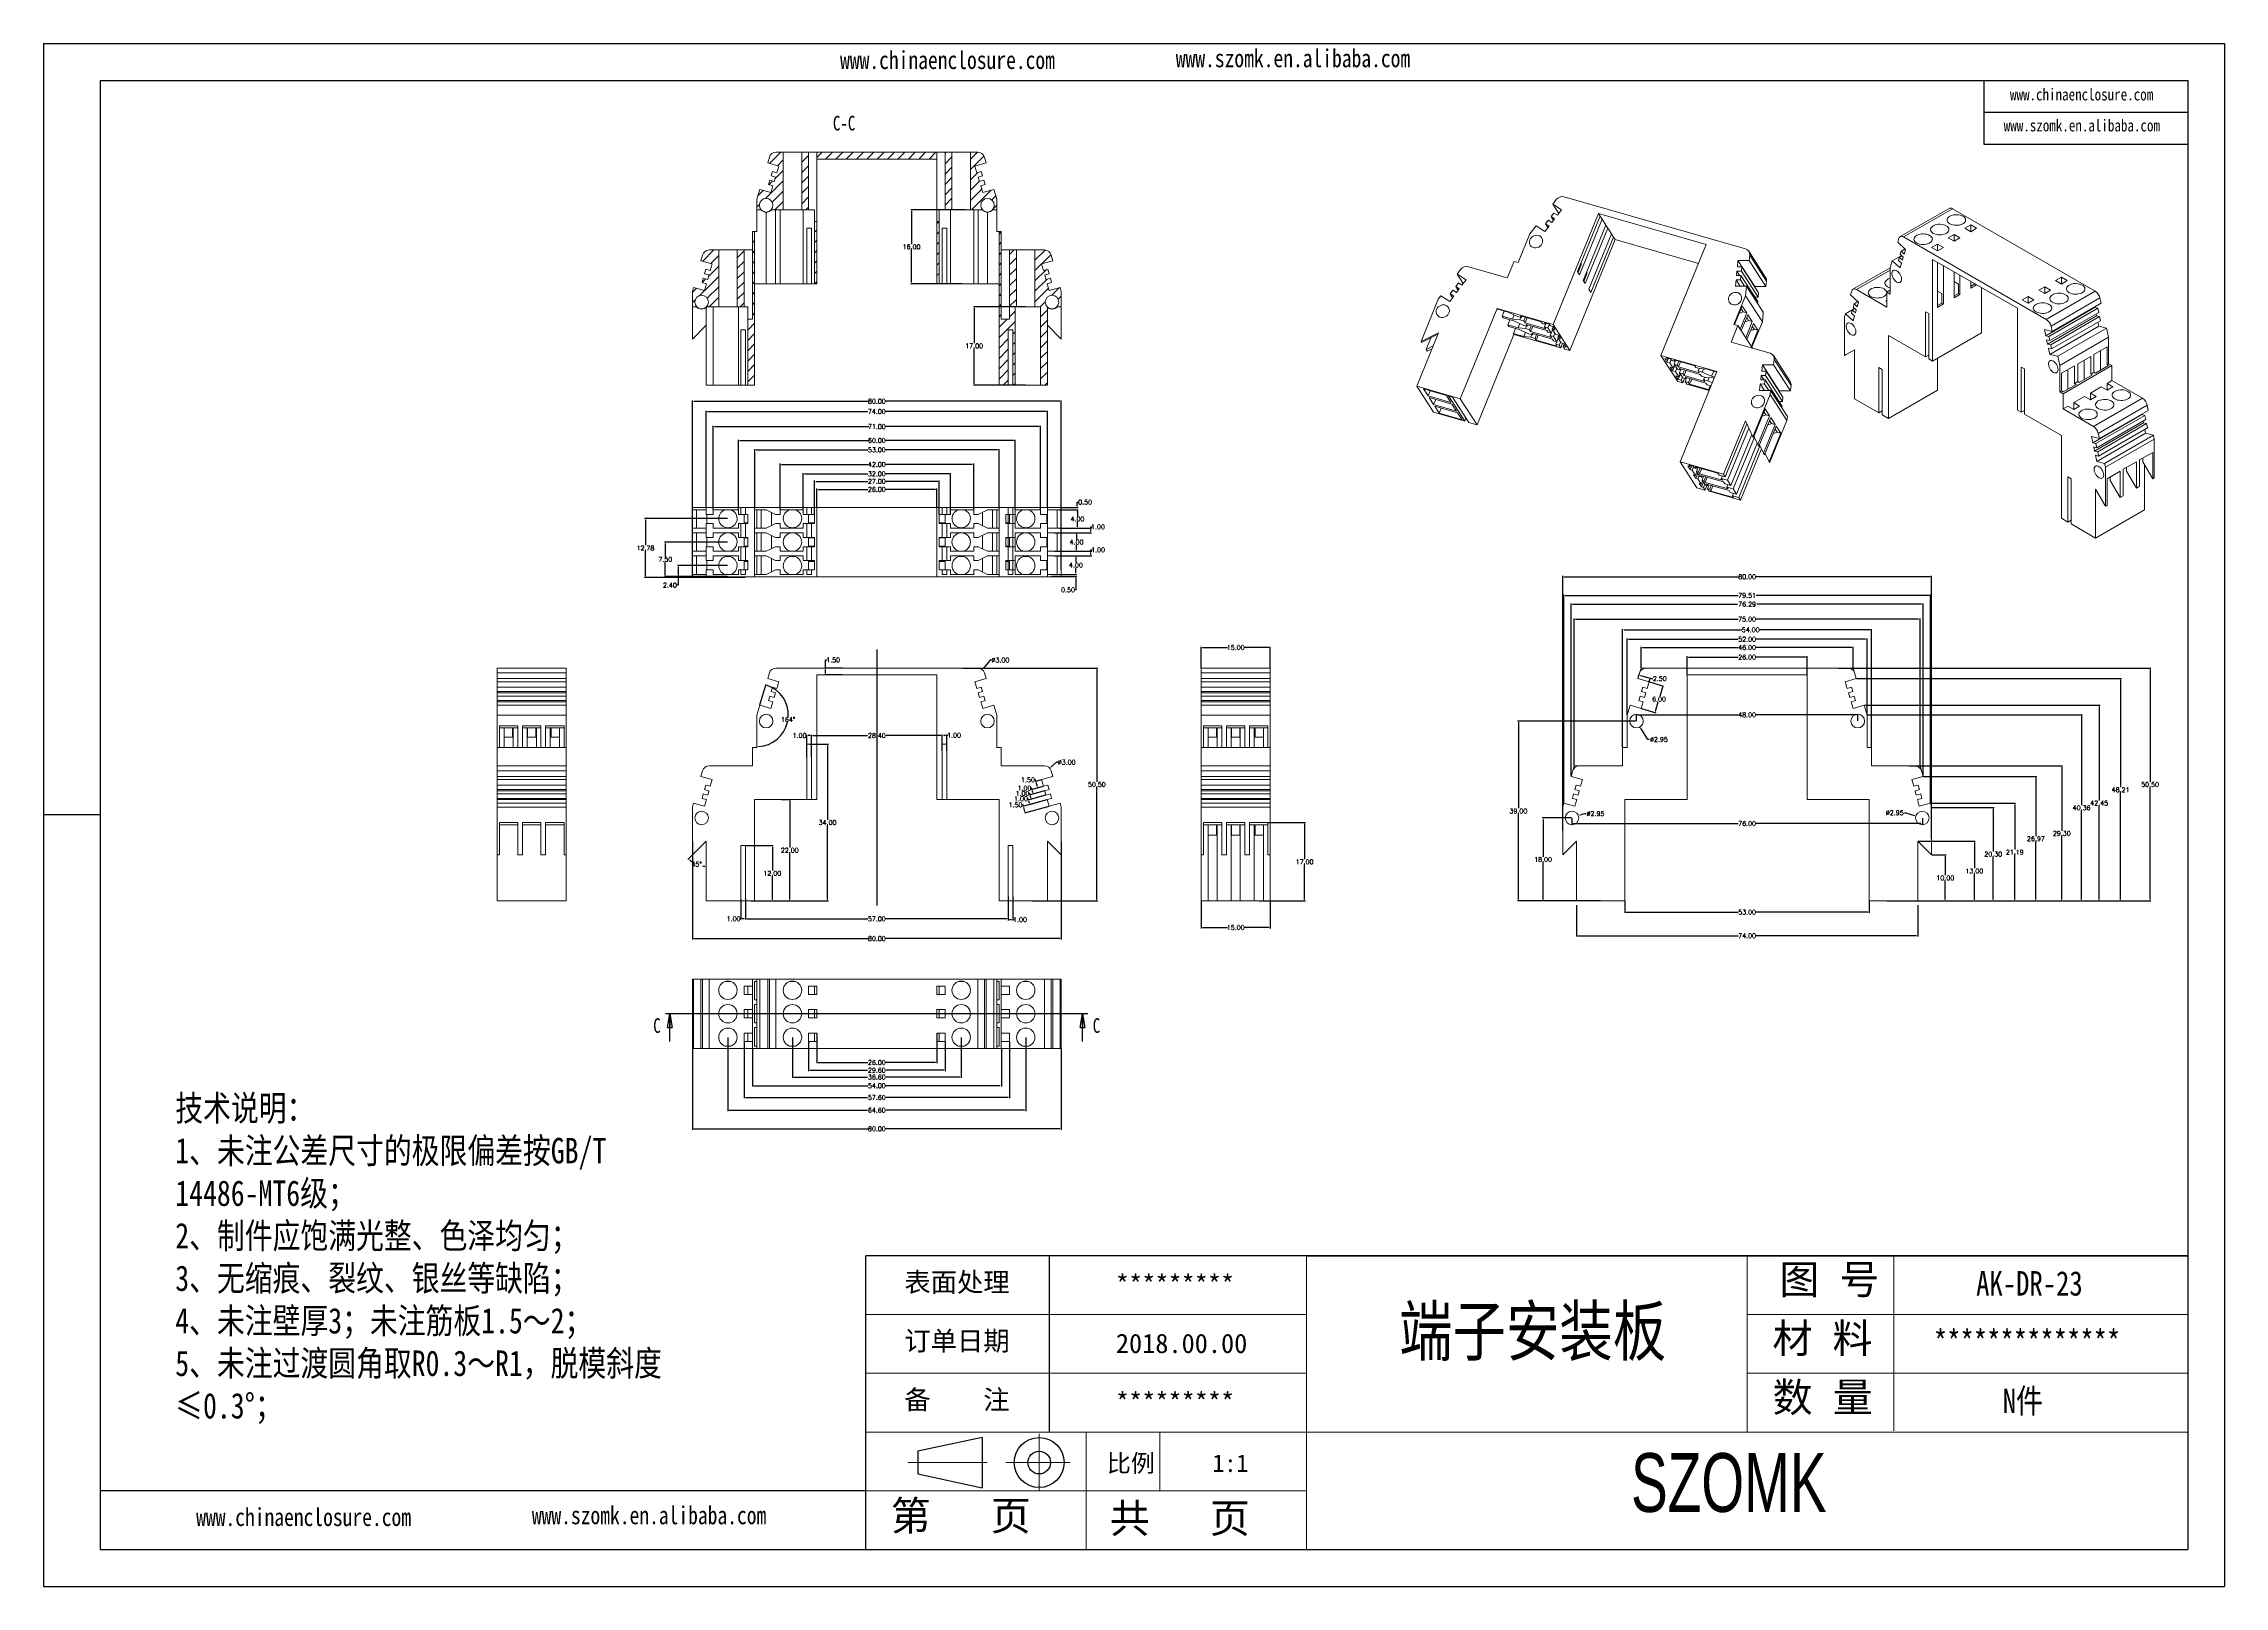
# Model space of a CAD drawing. Header units: inches. Extents: x 1328 to 2905, y 1126 to 1460.
# Drawn here: x 1936.7 to 2409.7, y 1125.7 to 1460.1 of the extents above; entities that cross this region are included whole.
import ezdxf

# ---------------------------------------------------------------- set-up
doc = ezdxf.new("R2010")
doc.units = ezdxf.units.IN
doc.header["$LTSCALE"] = 15
doc.linetypes.add('CENTER2', pattern=[28.575, 19.05, -3.175, 3.175, -3.175])
doc.layers.add('文字', color=81, linetype='Continuous')
for name, color, linetype, lineweight in [('粗实线', 7, 'Continuous', 30), ('细实线', 3, 'Continuous', 9), ('细点划线', 2, 'CENTER2', 9)]:
    doc.layers.add(name, color=color, linetype=linetype, lineweight=lineweight)
doc.styles.add('SLDTEXTSTYLE0', font='TXT', dxfattribs={"width": 0.75})
doc.styles.get("Standard").update_dxf_attribs({"font": 'txt', "bigfont": 'gbcbig.shx'})
doc.styles.add('宋体', font='', dxfattribs={"width": 0.8, "height": 3.5})
doc.styles.add('长仿宋', font='', dxfattribs={"width": 0.7, "height": 4})
doc.styles.get('宋体').set_extended_font_data('SimSun')
doc.styles.get('长仿宋').set_extended_font_data('SimSun')
doc.dimstyles.new('1.5', dxfattribs={"dimtxt": 1, "dimasz": 0.3, "dimexe": 0.18, "dimexo": 0.0625, "dimgap": 0.09, "dimtad": 0, "dimtih": 1, "dimtoh": 1, "dimzin": 0, "dimdsep": 46, "dimtxsty": 'Standard', "dimcen": 0, "dimadec": 0, "dimazin": 2, "dimtfac": 1, "dimtofl": 0, "dimtmove": 0, "dimatfit": 3, "dimfxl": 1, "dimtolj": 1, "dimtzin": 0, "dimarcsym": 0})

# ---------------------------------------------------------------- blocks, each defined once
blk = doc.blocks.new('_CLOSED')
at = {"color": 0, "linetype": 'ByBlock', "lineweight": -2}
for p, q in [((-1, 0.166667), (0, 0)), ((-1, 0.166667), (-1, -0.166667)), ((0, 0), (-1, -0.166667)), ((0, 0), (-1, 0))]:
    blk.add_line(p, q, dxfattribs=at)
blk = doc.blocks.new('*D235')
at = {"color": 0, "lineweight": -2}
for p, q in [((2283.21, 1324.8), (2283.21, 1329.36)), ((2283.51, 1329.18), (2304.29, 1329.18)), ((2328.91, 1329.18), (2308.14, 1329.18)), ((2329.21, 1324.8), (2329.21, 1329.36))]:
    blk.add_line(p, q, dxfattribs=at)
at = {"color": 0}
for points in [[(2283.51, 1329.23), (2283.51, 1329.13), (2283.21, 1329.18)], [(2328.91, 1329.23), (2328.91, 1329.13), (2329.21, 1329.18)]]:
    blk.add_solid(points, dxfattribs=at)
at = {"layer": 'Defpoints', "color": 0}
for p in [(2329.21, 1329.18), (2283.21, 1324.73), (2329.21, 1324.73)]:
    blk.add_point(p, dxfattribs=at)
at = {"color": 0, "insert": (2306.21, 1329.18), "char_height": 1, "attachment_point": 5}
blk.add_mtext('\\A1;46.00', dxfattribs=at)
blk = doc.blocks.new('*D236')
at = {"color": 0, "lineweight": -2}
for p, q in [((2293.21, 1323.3), (2293.21, 1327.28)), ((2293.51, 1327.1), (2304.29, 1327.1)), ((2318.91, 1327.1), (2308.14, 1327.1)), ((2319.21, 1323.3), (2319.21, 1327.28))]:
    blk.add_line(p, q, dxfattribs=at)
at = {"color": 0}
for points in [[(2293.51, 1327.15), (2293.51, 1327.05), (2293.21, 1327.1)], [(2318.91, 1327.15), (2318.91, 1327.05), (2319.21, 1327.1)]]:
    blk.add_solid(points, dxfattribs=at)
at = {"layer": 'Defpoints', "color": 0}
for p in [(2319.21, 1327.1), (2293.21, 1323.23), (2319.21, 1323.23)]:
    blk.add_point(p, dxfattribs=at)
at = {"color": 0, "insert": (2306.21, 1327.1), "char_height": 1, "attachment_point": 5}
blk.add_mtext('\\A1;26.00', dxfattribs=at)
blk = doc.blocks.new('*D237')
at = {"color": 0, "lineweight": -2}
for p, q in [((2280.21, 1314.6), (2280.21, 1331.15)), ((2280.51, 1330.97), (2304.29, 1330.97)), ((2331.91, 1330.97), (2308.14, 1330.97)), ((2332.21, 1314.6), (2332.21, 1331.15))]:
    blk.add_line(p, q, dxfattribs=at)
at = {"color": 0}
for points in [[(2280.51, 1331.02), (2280.51, 1330.92), (2280.21, 1330.97)], [(2331.91, 1331.02), (2331.91, 1330.92), (2332.21, 1330.97)]]:
    blk.add_solid(points, dxfattribs=at)
at = {"layer": 'Defpoints', "color": 0}
for p in [(2280.21, 1330.97), (2280.21, 1314.53), (2332.21, 1314.53)]:
    blk.add_point(p, dxfattribs=at)
at = {"color": 0, "insert": (2306.21, 1330.97), "char_height": 1, "attachment_point": 5}
blk.add_mtext('\\A1;52.00', dxfattribs=at)
blk = doc.blocks.new('*D238')
at = {"color": 0, "lineweight": -2}
for p, q in [((2279.21, 1307.6), (2279.21, 1333.19)), ((2279.51, 1333.01), (2305.06, 1333.01)), ((2332.91, 1333.01), (2308.91, 1333.01)), ((2333.21, 1307.6), (2333.21, 1333.19))]:
    blk.add_line(p, q, dxfattribs=at)
at = {"color": 0}
for points in [[(2279.51, 1333.06), (2279.51, 1332.96), (2279.21, 1333.01)], [(2332.91, 1333.06), (2332.91, 1332.96), (2333.21, 1333.01)]]:
    blk.add_solid(points, dxfattribs=at)
at = {"layer": 'Defpoints', "color": 0}
for p in [(2279.21, 1333.01), (2279.21, 1307.53), (2333.21, 1307.53)]:
    blk.add_point(p, dxfattribs=at)
at = {"color": 0, "insert": (2306.99, 1333.01), "char_height": 1, "attachment_point": 5}
blk.add_mtext('\\A1;54.00', dxfattribs=at)
blk = doc.blocks.new('*D242')
at = {"color": 0, "lineweight": -2}
for p, q in [((2268.71, 1303.6), (2268.71, 1335.49)), ((2269.01, 1335.31), (2304.29, 1335.31)), ((2343.41, 1335.31), (2308.14, 1335.31)), ((2343.71, 1303.6), (2343.71, 1335.49))]:
    blk.add_line(p, q, dxfattribs=at)
at = {"color": 0}
for points in [[(2269.01, 1335.36), (2269.01, 1335.26), (2268.71, 1335.31)], [(2343.41, 1335.36), (2343.41, 1335.26), (2343.71, 1335.31)]]:
    blk.add_solid(points, dxfattribs=at)
at = {"layer": 'Defpoints', "color": 0}
for p in [(2343.71, 1335.31), (2268.71, 1303.53), (2343.71, 1303.53)]:
    blk.add_point(p, dxfattribs=at)
at = {"color": 0, "insert": (2306.21, 1335.31), "char_height": 1, "attachment_point": 5}
blk.add_mtext('\\A1;75.00', dxfattribs=at)
blk = doc.blocks.new('*D249')
at = {"color": 0, "lineweight": -2}
for p, q in [((2269.21, 1273.33), (2269.21, 1266.52)), ((2343.21, 1273.33), (2343.21, 1266.52)), ((2269.51, 1266.7), (2304.29, 1266.7)), ((2342.91, 1266.7), (2308.14, 1266.7))]:
    blk.add_line(p, q, dxfattribs=at)
at = {"color": 0}
for points in [[(2269.51, 1266.75), (2269.51, 1266.65), (2269.21, 1266.7)], [(2342.91, 1266.75), (2342.91, 1266.65), (2343.21, 1266.7)]]:
    blk.add_solid(points, dxfattribs=at)
at = {"layer": 'Defpoints', "color": 0}
for p in [(2269.21, 1273.39), (2343.21, 1273.39), (2269.21, 1266.7)]:
    blk.add_point(p, dxfattribs=at)
at = {"color": 0, "insert": (2306.21, 1266.7), "char_height": 1, "attachment_point": 5}
blk.add_mtext('\\A1;74.00', dxfattribs=at)
blk = doc.blocks.new('*D250')
at = {"color": 0, "lineweight": -2}
for p, q in [((2279.71, 1274.17), (2279.71, 1271.63)), ((2332.71, 1274.17), (2332.71, 1271.63)), ((2280.01, 1271.81), (2304.29, 1271.81)), ((2332.41, 1271.81), (2308.14, 1271.81))]:
    blk.add_line(p, q, dxfattribs=at)
at = {"color": 0}
for points in [[(2280.01, 1271.86), (2280.01, 1271.76), (2279.71, 1271.81)], [(2332.41, 1271.86), (2332.41, 1271.76), (2332.71, 1271.81)]]:
    blk.add_solid(points, dxfattribs=at)
at = {"layer": 'Defpoints', "color": 0}
for p in [(2279.71, 1274.23), (2332.71, 1274.23), (2332.71, 1271.81)]:
    blk.add_point(p, dxfattribs=at)
at = {"color": 0, "insert": (2306.21, 1271.81), "char_height": 1, "attachment_point": 5}
blk.add_mtext('\\A1;53.00', dxfattribs=at)
blk = doc.blocks.new('*D251')
at = {"color": 0, "lineweight": -2}
for p, q in [((2268.07, 1301.27), (2268.07, 1338.74)), ((2268.37, 1338.56), (2304.12, 1338.56)), ((2344.06, 1338.56), (2308.3, 1338.56)), ((2344.36, 1301.27), (2344.36, 1338.74))]:
    blk.add_line(p, q, dxfattribs=at)
at = {"color": 0}
for points in [[(2268.37, 1338.61), (2268.37, 1338.51), (2268.07, 1338.56)], [(2344.06, 1338.61), (2344.06, 1338.51), (2344.36, 1338.56)]]:
    blk.add_solid(points, dxfattribs=at)
at = {"layer": 'Defpoints', "color": 0}
for p in [(2344.36, 1338.56), (2268.07, 1301.2), (2344.36, 1301.2)]:
    blk.add_point(p, dxfattribs=at)
at = {"color": 0, "insert": (2306.21, 1338.56), "char_height": 1, "attachment_point": 5}
blk.add_mtext('\\A1;76.29', dxfattribs=at)
blk = doc.blocks.new('*D252')
at = {"color": 0, "lineweight": -2}
for p, q in [((2266.46, 1295.48), (2266.46, 1340.66)), ((2266.76, 1340.48), (2304.29, 1340.48)), ((2345.67, 1340.48), (2308.14, 1340.48)), ((2345.97, 1295.48), (2345.97, 1340.66))]:
    blk.add_line(p, q, dxfattribs=at)
at = {"color": 0}
for points in [[(2266.76, 1340.53), (2266.76, 1340.43), (2266.46, 1340.48)], [(2345.67, 1340.53), (2345.67, 1340.43), (2345.97, 1340.48)]]:
    blk.add_solid(points, dxfattribs=at)
at = {"layer": 'Defpoints', "color": 0}
for p in [(2345.97, 1340.48), (2266.46, 1295.42), (2345.97, 1295.42)]:
    blk.add_point(p, dxfattribs=at)
at = {"color": 0, "insert": (2306.21, 1340.48), "char_height": 1, "attachment_point": 5}
blk.add_mtext('\\A1;79.51', dxfattribs=at)
blk = doc.blocks.new('*D253')
at = {"color": 0, "lineweight": -2}
for p, q in [((2266.21, 1289.45), (2266.21, 1344.71)), ((2266.51, 1344.53), (2304.37, 1344.53)), ((2345.91, 1344.53), (2308.05, 1344.53)), ((2346.21, 1287.67), (2346.21, 1344.71))]:
    blk.add_line(p, q, dxfattribs=at)
at = {"color": 0}
for points in [[(2266.51, 1344.58), (2266.51, 1344.48), (2266.21, 1344.53)], [(2345.91, 1344.58), (2345.91, 1344.48), (2346.21, 1344.53)]]:
    blk.add_solid(points, dxfattribs=at)
at = {"layer": 'Defpoints', "color": 0}
for p in [(2346.21, 1344.53), (2266.21, 1289.38), (2346.21, 1287.61)]:
    blk.add_point(p, dxfattribs=at)
at = {"color": 0, "insert": (2306.21, 1344.53), "char_height": 1, "attachment_point": 5}
blk.add_mtext('\\A1;80.00', dxfattribs=at)
blk = doc.blocks.new('*D254')
at = {"color": 0, "lineweight": -2}
for p, q in [((2346.28, 1284.23), (2349.37, 1284.23)), ((2349.19, 1283.93), (2349.19, 1279.82)), ((2349.19, 1274.53), (2349.19, 1278.64)), ((2340.91, 1274.23), (2349.37, 1274.23))]:
    blk.add_line(p, q, dxfattribs=at)
at = {"color": 0}
for points in [[(2349.14, 1283.93), (2349.24, 1283.93), (2349.19, 1284.23)], [(2349.14, 1274.53), (2349.24, 1274.53), (2349.19, 1274.23)]]:
    blk.add_solid(points, dxfattribs=at)
at = {"layer": 'Defpoints', "color": 0}
for p in [(2346.21, 1284.23), (2349.19, 1284.23), (2340.85, 1274.23)]:
    blk.add_point(p, dxfattribs=at)
at = {"color": 0, "insert": (2349.19, 1279.23), "char_height": 1, "attachment_point": 5}
blk.add_mtext('\\A1;10.00', dxfattribs=at)
blk = doc.blocks.new('*D255')
at = {"color": 0, "lineweight": -2}
for p, q in [((2343.28, 1287.23), (2355.67, 1287.23)), ((2355.49, 1286.93), (2355.49, 1281.32)), ((2355.49, 1274.53), (2355.49, 1280.14)), ((2338.03, 1274.23), (2355.67, 1274.23))]:
    blk.add_line(p, q, dxfattribs=at)
at = {"color": 0}
for points in [[(2355.44, 1286.93), (2355.54, 1286.93), (2355.49, 1287.23)], [(2355.44, 1274.53), (2355.54, 1274.53), (2355.49, 1274.23)]]:
    blk.add_solid(points, dxfattribs=at)
at = {"layer": 'Defpoints', "color": 0}
for p in [(2343.21, 1287.23), (2355.49, 1287.23), (2337.96, 1274.23)]:
    blk.add_point(p, dxfattribs=at)
at = {"color": 0, "insert": (2355.49, 1280.73), "char_height": 1, "attachment_point": 5}
blk.add_mtext('\\A1;13.00', dxfattribs=at)
blk = doc.blocks.new('*D256')
at = {"color": 0, "lineweight": -2}
for p, q in [((2346.28, 1294.53), (2359.77, 1294.53)), ((2359.59, 1294.23), (2359.59, 1284.97)), ((2359.59, 1274.53), (2359.59, 1283.79)), ((2338.03, 1274.23), (2359.77, 1274.23))]:
    blk.add_line(p, q, dxfattribs=at)
at = {"color": 0}
for points in [[(2359.54, 1294.23), (2359.64, 1294.23), (2359.59, 1294.53)], [(2359.54, 1274.53), (2359.64, 1274.53), (2359.59, 1274.23)]]:
    blk.add_solid(points, dxfattribs=at)
at = {"layer": 'Defpoints', "color": 0}
for p in [(2346.21, 1294.53), (2359.59, 1294.53), (2337.96, 1274.23)]:
    blk.add_point(p, dxfattribs=at)
at = {"color": 0, "insert": (2359.59, 1284.38), "char_height": 1, "attachment_point": 5}
blk.add_mtext('\\A1;20.30', dxfattribs=at)
blk = doc.blocks.new('*D257')
at = {"color": 0, "lineweight": -2}
for p, q in [((2346.03, 1295.42), (2364.45, 1295.42)), ((2364.27, 1295.12), (2364.27, 1285.42)), ((2364.27, 1274.53), (2364.27, 1284.24)), ((2338.09, 1274.23), (2364.45, 1274.23))]:
    blk.add_line(p, q, dxfattribs=at)
at = {"color": 0}
for points in [[(2364.22, 1295.12), (2364.32, 1295.12), (2364.27, 1295.42)], [(2364.22, 1274.53), (2364.32, 1274.53), (2364.27, 1274.23)]]:
    blk.add_solid(points, dxfattribs=at)
at = {"layer": 'Defpoints', "color": 0}
for p in [(2345.97, 1295.42), (2364.27, 1295.42), (2338.03, 1274.23)]:
    blk.add_point(p, dxfattribs=at)
at = {"color": 0, "insert": (2364.27, 1284.83), "char_height": 1, "attachment_point": 5}
blk.add_mtext('\\A1;21.19', dxfattribs=at)
blk = doc.blocks.new('*D258')
at = {"color": 0, "lineweight": -2}
for p, q in [((2344.42, 1301.2), (2369.02, 1301.2)), ((2368.84, 1300.9), (2368.84, 1288.31)), ((2368.84, 1274.53), (2368.84, 1287.13)), ((2338.03, 1274.23), (2369.02, 1274.23))]:
    blk.add_line(p, q, dxfattribs=at)
at = {"color": 0}
for points in [[(2368.79, 1300.9), (2368.89, 1300.9), (2368.84, 1301.2)], [(2368.79, 1274.53), (2368.89, 1274.53), (2368.84, 1274.23)]]:
    blk.add_solid(points, dxfattribs=at)
at = {"layer": 'Defpoints', "color": 0}
for p in [(2344.36, 1301.2), (2368.84, 1301.2), (2337.96, 1274.23)]:
    blk.add_point(p, dxfattribs=at)
at = {"color": 0, "insert": (2368.84, 1287.72), "char_height": 1, "attachment_point": 5}
blk.add_mtext('\\A1;26.97', dxfattribs=at)
blk = doc.blocks.new('*D259')
at = {"color": 0, "lineweight": -2}
for p, q in [((2341.33, 1303.53), (2374.64, 1303.53)), ((2374.46, 1303.23), (2374.46, 1289.47)), ((2374.46, 1274.53), (2374.46, 1288.29)), ((2336.49, 1274.23), (2374.64, 1274.23))]:
    blk.add_line(p, q, dxfattribs=at)
at = {"color": 0}
for points in [[(2374.41, 1303.23), (2374.51, 1303.23), (2374.46, 1303.53)], [(2374.41, 1274.53), (2374.51, 1274.53), (2374.46, 1274.23)]]:
    blk.add_solid(points, dxfattribs=at)
at = {"layer": 'Defpoints', "color": 0}
for p in [(2341.27, 1303.53), (2374.46, 1303.53), (2336.43, 1274.23)]:
    blk.add_point(p, dxfattribs=at)
at = {"color": 0, "insert": (2374.46, 1288.88), "char_height": 1, "attachment_point": 5}
blk.add_mtext('\\A1;29.30', dxfattribs=at)
blk = doc.blocks.new('*D260')
at = {"color": 0, "lineweight": -2}
for p, q in [((2332.28, 1314.6), (2378.93, 1314.6)), ((2378.75, 1314.3), (2378.75, 1295.01)), ((2378.75, 1274.53), (2378.75, 1293.83)), ((2338.03, 1274.23), (2378.93, 1274.23))]:
    blk.add_line(p, q, dxfattribs=at)
at = {"color": 0}
for points in [[(2378.7, 1314.3), (2378.8, 1314.3), (2378.75, 1314.6)], [(2378.7, 1274.53), (2378.8, 1274.53), (2378.75, 1274.23)]]:
    blk.add_solid(points, dxfattribs=at)
at = {"layer": 'Defpoints', "color": 0}
for p in [(2332.21, 1314.6), (2378.75, 1314.6), (2337.96, 1274.23)]:
    blk.add_point(p, dxfattribs=at)
at = {"color": 0, "insert": (2378.75, 1294.42), "char_height": 1, "attachment_point": 5}
blk.add_mtext('\\A1;40.36', dxfattribs=at)
blk = doc.blocks.new('*D261')
at = {"color": 0, "lineweight": -2}
for p, q in [((2331.64, 1316.68), (2382.76, 1316.68)), ((2382.58, 1316.38), (2382.58, 1296.05)), ((2382.58, 1274.53), (2382.58, 1294.87)), ((2345.2, 1274.23), (2382.76, 1274.23))]:
    blk.add_line(p, q, dxfattribs=at)
at = {"color": 0}
for points in [[(2382.53, 1316.38), (2382.63, 1316.38), (2382.58, 1316.68)], [(2382.53, 1274.53), (2382.63, 1274.53), (2382.58, 1274.23)]]:
    blk.add_solid(points, dxfattribs=at)
at = {"layer": 'Defpoints', "color": 0}
for p in [(2331.58, 1316.68), (2382.58, 1316.68), (2345.14, 1274.23)]:
    blk.add_point(p, dxfattribs=at)
at = {"color": 0, "insert": (2382.58, 1295.46), "char_height": 1, "attachment_point": 5}
blk.add_mtext('\\A1;42.45', dxfattribs=at)
blk = doc.blocks.new('*D262')
at = {"color": 0, "lineweight": -2}
for p, q in [((2329.95, 1322.44), (2387.39, 1322.44)), ((2387.21, 1322.14), (2387.21, 1298.93)), ((2387.21, 1274.53), (2387.21, 1297.75)), ((2340.91, 1274.23), (2387.39, 1274.23))]:
    blk.add_line(p, q, dxfattribs=at)
at = {"color": 0}
for points in [[(2387.16, 1322.14), (2387.26, 1322.14), (2387.21, 1322.44)], [(2387.16, 1274.53), (2387.26, 1274.53), (2387.21, 1274.23)]]:
    blk.add_solid(points, dxfattribs=at)
at = {"layer": 'Defpoints', "color": 0}
for p in [(2329.89, 1322.44), (2387.21, 1322.44), (2340.85, 1274.23)]:
    blk.add_point(p, dxfattribs=at)
at = {"color": 0, "insert": (2387.21, 1298.34), "char_height": 1, "attachment_point": 5}
blk.add_mtext('\\A1;48.21', dxfattribs=at)
blk = doc.blocks.new('*D263')
at = {"color": 0, "lineweight": -2}
for p, q in [((2326.02, 1324.73), (2393.79, 1324.73)), ((2393.61, 1324.43), (2393.61, 1300.07)), ((2393.61, 1274.53), (2393.61, 1298.89)), ((2338.15, 1274.23), (2393.79, 1274.23))]:
    blk.add_line(p, q, dxfattribs=at)
at = {"color": 0}
for points in [[(2393.56, 1324.43), (2393.66, 1324.43), (2393.61, 1324.73)], [(2393.56, 1274.53), (2393.66, 1274.53), (2393.61, 1274.23)]]:
    blk.add_solid(points, dxfattribs=at)
at = {"layer": 'Defpoints', "color": 0}
for p in [(2325.96, 1324.73), (2393.61, 1324.73), (2338.09, 1274.23)]:
    blk.add_point(p, dxfattribs=at)
at = {"color": 0, "insert": (2393.61, 1299.48), "char_height": 1, "attachment_point": 5}
blk.add_mtext('\\A1;50.50', dxfattribs=at)
blk = doc.blocks.new('*D264')
at = {"color": 0, "lineweight": -2}
for p, q in [((2282.21, 1313.3), (2282.21, 1314.76)), ((2282.51, 1314.58), (2304.29, 1314.58)), ((2329.91, 1314.58), (2308.14, 1314.58)), ((2330.21, 1313.3), (2330.21, 1314.76))]:
    blk.add_line(p, q, dxfattribs=at)
at = {"color": 0}
for points in [[(2282.51, 1314.63), (2282.51, 1314.53), (2282.21, 1314.58)], [(2329.91, 1314.63), (2329.91, 1314.53), (2330.21, 1314.58)]]:
    blk.add_solid(points, dxfattribs=at)
at = {"layer": 'Defpoints', "color": 0}
for p in [(2282.21, 1313.23), (2330.21, 1314.58), (2330.21, 1313.23)]:
    blk.add_point(p, dxfattribs=at)
at = {"color": 0, "insert": (2306.21, 1314.58), "char_height": 1, "attachment_point": 5}
blk.add_mtext('\\A1;48.00', dxfattribs=at)
blk = doc.blocks.new('*D265')
at = {"color": 0, "lineweight": -2}
for p, q in [((2268.21, 1292.17), (2268.21, 1290.86)), ((2344.21, 1292.17), (2344.21, 1290.86)), ((2268.51, 1291.04), (2304.29, 1291.04)), ((2343.91, 1291.04), (2308.14, 1291.04))]:
    blk.add_line(p, q, dxfattribs=at)
at = {"color": 0}
for points in [[(2268.51, 1291.09), (2268.51, 1290.99), (2268.21, 1291.04)], [(2343.91, 1291.09), (2343.91, 1290.99), (2344.21, 1291.04)]]:
    blk.add_solid(points, dxfattribs=at)
at = {"layer": 'Defpoints', "color": 0}
for p in [(2268.21, 1292.23), (2344.21, 1292.23), (2344.21, 1291.04)]:
    blk.add_point(p, dxfattribs=at)
at = {"color": 0, "insert": (2306.21, 1291.04), "char_height": 1, "attachment_point": 5}
blk.add_mtext('\\A1;76.00', dxfattribs=at)
blk = doc.blocks.new('*D266')
at = {"color": 0, "lineweight": -2}
for p, q in [((2268.15, 1292.23), (2261.77, 1292.23)), ((2261.95, 1291.93), (2261.95, 1283.82)), ((2261.95, 1274.53), (2261.95, 1282.64)), ((2274.4, 1274.23), (2261.77, 1274.23))]:
    blk.add_line(p, q, dxfattribs=at)
at = {"color": 0}
for points in [[(2261.9, 1291.93), (2262, 1291.93), (2261.95, 1292.23)], [(2261.9, 1274.53), (2262, 1274.53), (2261.95, 1274.23)]]:
    blk.add_solid(points, dxfattribs=at)
at = {"layer": 'Defpoints', "color": 0}
for p in [(2261.95, 1292.23), (2268.21, 1292.23), (2274.46, 1274.23)]:
    blk.add_point(p, dxfattribs=at)
at = {"color": 0, "insert": (2261.95, 1283.23), "char_height": 1, "attachment_point": 5}
blk.add_mtext('\\A1;18.00', dxfattribs=at)
blk = doc.blocks.new('*D268')
at = {"color": 0, "lineweight": -2}
for p, q in [((2282.15, 1313.23), (2256.42, 1313.23)), ((2256.6, 1312.93), (2256.6, 1294.32)), ((2256.6, 1274.53), (2256.6, 1293.14)), ((2274.34, 1274.23), (2256.42, 1274.23))]:
    blk.add_line(p, q, dxfattribs=at)
at = {"color": 0}
for points in [[(2256.55, 1312.93), (2256.65, 1312.93), (2256.6, 1313.23)], [(2256.55, 1274.53), (2256.65, 1274.53), (2256.6, 1274.23)]]:
    blk.add_solid(points, dxfattribs=at)
at = {"layer": 'Defpoints', "color": 0}
for p in [(2256.6, 1313.23), (2282.21, 1313.23), (2274.4, 1274.23)]:
    blk.add_point(p, dxfattribs=at)
at = {"color": 0, "insert": (2256.6, 1293.73), "char_height": 1, "attachment_point": 5}
blk.add_mtext('\\A1;39.00', dxfattribs=at)
blk = doc.blocks.new('*D269')
at = {"color": 0, "lineweight": -2}
for p, q in [((2285, 1321.72), (2288.1, 1320.8)), ((2287.85, 1320.57), (2287.26, 1318.56)), ((2283.3, 1315.96), (2286.41, 1315.05)), ((2286.32, 1315.38), (2286.91, 1317.38))]:
    blk.add_line(p, q, dxfattribs=at)
at = {"color": 0}
for points in [[(2287.8, 1320.58), (2287.89, 1320.55), (2287.93, 1320.85)], [(2286.28, 1315.4), (2286.37, 1315.37), (2286.24, 1315.1)]]:
    blk.add_solid(points, dxfattribs=at)
at = {"layer": 'Defpoints', "color": 0}
for p in [(2284.94, 1321.73), (2287.93, 1320.85), (2283.24, 1315.98)]:
    blk.add_point(p, dxfattribs=at)
at = {"color": 0, "insert": (2287.09, 1317.97), "char_height": 1, "attachment_point": 5}
blk.add_mtext('\\A1;6.00', dxfattribs=at)
blk = doc.blocks.new('*D270')
at = {"color": 0, "lineweight": -2}
for p, q in [((2282.56, 1322.5), (2282.82, 1323.39)), ((2283.06, 1323.14), (2284.88, 1322.6)), ((2284.95, 1321.79), (2285.22, 1322.69)), ((2285.17, 1322.51), (2285.45, 1322.43)), ((2285.45, 1322.43), (2285.75, 1322.43))]:
    blk.add_line(p, q, dxfattribs=at)
at = {"color": 0}
for points in [[(2283.07, 1323.18), (2283.04, 1323.09), (2282.77, 1323.22)], [(2284.89, 1322.65), (2284.86, 1322.55), (2285.17, 1322.51)]]:
    blk.add_solid(points, dxfattribs=at)
at = {"layer": 'Defpoints', "color": 0}
for p in [(2282.54, 1322.44), (2284.94, 1321.73), (2285.17, 1322.51)]:
    blk.add_point(p, dxfattribs=at)
at = {"color": 0, "insert": (2287.26, 1322.43), "char_height": 1, "attachment_point": 5}
blk.add_mtext('\\A1;2.50', dxfattribs=at)
blk = doc.blocks.new('*D271')
at = {"color": 0, "lineweight": -2}
for p, q in [((2284.69, 1309.24), (2283.15, 1311.73)), ((2284.99, 1309.24), (2284.69, 1309.24))]:
    blk.add_line(p, q, dxfattribs=at)
at = {"color": 0}
blk.add_solid([(2283.19, 1311.75), (2283.11, 1311.7), (2282.99, 1311.98)], dxfattribs=at)
at = {"layer": 'Defpoints', "color": 0}
for p in [(2281.44, 1314.49), (2282.99, 1311.98)]:
    blk.add_point(p, dxfattribs=at)
at = {"color": 0, "insert": (2287.08, 1309.24), "char_height": 1, "attachment_point": 5}
blk.add_mtext('\\A1;∅2.95', dxfattribs=at)
blk = doc.blocks.new('*D272')
at = {"color": 0, "lineweight": -2}
for p, q in [((2340.32, 1293.36), (2340.62, 1293.36)), ((2340.62, 1293.36), (2342.52, 1292.76))]:
    blk.add_line(p, q, dxfattribs=at)
at = {"color": 0}
blk.add_solid([(2342.53, 1292.81), (2342.5, 1292.72), (2342.81, 1292.67)], dxfattribs=at)
at = {"layer": 'Defpoints', "color": 0}
for p in [(2342.81, 1292.67), (2345.62, 1291.79)]:
    blk.add_point(p, dxfattribs=at)
at = {"color": 0, "insert": (2338.23, 1293.36), "char_height": 1, "attachment_point": 5}
blk.add_mtext('\\A1;∅2.95', dxfattribs=at)
blk = doc.blocks.new('*D273')
at = {"color": 0, "lineweight": -2}
for p, q in [((2270.92, 1293.16), (2269.89, 1292.81)), ((2271.22, 1293.16), (2270.92, 1293.16))]:
    blk.add_line(p, q, dxfattribs=at)
at = {"color": 0}
blk.add_solid([(2269.88, 1292.85), (2269.91, 1292.76), (2269.61, 1292.71)], dxfattribs=at)
at = {"layer": 'Defpoints', "color": 0}
for p in [(2266.82, 1291.76), (2269.61, 1292.71)]:
    blk.add_point(p, dxfattribs=at)
at = {"color": 0, "insert": (2273.31, 1293.16), "char_height": 1, "attachment_point": 5}
blk.add_mtext('\\A1;∅2.95', dxfattribs=at)
blk = doc.blocks.new('*D274')
at = {"color": 0, "lineweight": -2}
for p, q in [((2103.26, 1308.3), (2103.26, 1310.27)), ((2131.66, 1308.3), (2131.66, 1310.27)), ((2103.56, 1310.09), (2115.45, 1310.09)), ((2131.36, 1310.09), (2119.46, 1310.09))]:
    blk.add_line(p, q, dxfattribs=at)
at = {"color": 0}
for points in [[(2103.56, 1310.14), (2103.56, 1310.04), (2103.26, 1310.09)], [(2131.36, 1310.14), (2131.36, 1310.04), (2131.66, 1310.09)]]:
    blk.add_solid(points, dxfattribs=at)
at = {"layer": 'Defpoints', "color": 0}
for p in [(2103.26, 1308.23), (2131.66, 1310.09), (2131.66, 1308.23)]:
    blk.add_point(p, dxfattribs=at)
at = {"color": 0, "insert": (2117.46, 1310.09), "char_height": 1, "attachment_point": 5}
blk.add_mtext('\\A1;28.40', dxfattribs=at)
blk = doc.blocks.new('*D275')
at = {"color": 0, "lineweight": -2}
for p, q in [((2102.26, 1305.31), (2102.26, 1310.27)), ((2103.26, 1305.31), (2103.26, 1310.27)), ((2102.26, 1310.09), (2101.96, 1310.09)), ((2102.96, 1310.09), (2102.56, 1310.09))]:
    blk.add_line(p, q, dxfattribs=at)
at = {"color": 0}
for points in [[(2102.56, 1310.14), (2102.56, 1310.04), (2102.26, 1310.09)], [(2102.96, 1310.14), (2102.96, 1310.04), (2103.26, 1310.09)]]:
    blk.add_solid(points, dxfattribs=at)
at = {"layer": 'Defpoints', "color": 0}
for p in [(2102.26, 1310.09), (2102.26, 1305.25), (2103.26, 1305.25)]:
    blk.add_point(p, dxfattribs=at)
at = {"color": 0, "insert": (2100.7, 1310.09), "char_height": 1, "attachment_point": 5}
blk.add_mtext('\\A1;1.00', dxfattribs=at)
blk = doc.blocks.new('*D276')
at = {"color": 0, "lineweight": -2}
for p, q in [((2131.66, 1306.81), (2131.66, 1310.34)), ((2131.96, 1310.16), (2132.36, 1310.16)), ((2132.66, 1306.81), (2132.66, 1310.34)), ((2132.66, 1310.16), (2132.96, 1310.16))]:
    blk.add_line(p, q, dxfattribs=at)
at = {"color": 0}
for points in [[(2131.96, 1310.21), (2131.96, 1310.11), (2131.66, 1310.16)], [(2132.36, 1310.21), (2132.36, 1310.11), (2132.66, 1310.16)]]:
    blk.add_solid(points, dxfattribs=at)
at = {"layer": 'Defpoints', "color": 0}
for p in [(2132.66, 1310.16), (2131.66, 1306.75), (2132.66, 1306.75)]:
    blk.add_point(p, dxfattribs=at)
at = {"color": 0, "insert": (2134.21, 1310.16), "char_height": 1, "attachment_point": 5}
blk.add_mtext('\\A1;1.00', dxfattribs=at)
blk = doc.blocks.new('*D277')
at = {"color": 0, "lineweight": -2}
for p, q in [((2088.96, 1274.17), (2088.96, 1270.19)), ((2145.96, 1274.17), (2145.96, 1270.19)), ((2089.26, 1270.37), (2115.53, 1270.37)), ((2145.66, 1270.37), (2119.38, 1270.37))]:
    blk.add_line(p, q, dxfattribs=at)
at = {"color": 0}
for points in [[(2089.26, 1270.42), (2089.26, 1270.32), (2088.96, 1270.37)], [(2145.66, 1270.42), (2145.66, 1270.32), (2145.96, 1270.37)]]:
    blk.add_solid(points, dxfattribs=at)
at = {"layer": 'Defpoints', "color": 0}
for p in [(2088.96, 1274.23), (2145.96, 1274.23), (2145.96, 1270.37)]:
    blk.add_point(p, dxfattribs=at)
at = {"color": 0, "insert": (2117.46, 1270.37), "char_height": 1, "attachment_point": 5}
blk.add_mtext('\\A1;57.00', dxfattribs=at)
blk = doc.blocks.new('*D278')
at = {"color": 0, "lineweight": -2}
for p, q in [((2087.96, 1274.73), (2087.96, 1270.19)), ((2088.96, 1274.73), (2088.96, 1270.19)), ((2087.96, 1270.37), (2087.66, 1270.37)), ((2088.66, 1270.37), (2088.26, 1270.37))]:
    blk.add_line(p, q, dxfattribs=at)
at = {"color": 0}
for points in [[(2088.26, 1270.42), (2088.26, 1270.32), (2087.96, 1270.37)], [(2088.66, 1270.42), (2088.66, 1270.32), (2088.96, 1270.37)]]:
    blk.add_solid(points, dxfattribs=at)
at = {"layer": 'Defpoints', "color": 0}
for p in [(2087.96, 1274.79), (2088.96, 1274.79), (2087.96, 1270.37)]:
    blk.add_point(p, dxfattribs=at)
at = {"color": 0, "insert": (2086.4, 1270.37), "char_height": 1, "attachment_point": 5}
blk.add_mtext('\\A1;1.00', dxfattribs=at)
blk = doc.blocks.new('*D279')
at = {"color": 0, "lineweight": -2}
for p, q in [((2145.96, 1275.18), (2145.96, 1270.01)), ((2146.96, 1275.18), (2146.96, 1270.01)), ((2146.26, 1270.19), (2146.66, 1270.19)), ((2146.96, 1270.19), (2147.26, 1270.19))]:
    blk.add_line(p, q, dxfattribs=at)
at = {"color": 0}
for points in [[(2146.26, 1270.24), (2146.26, 1270.14), (2145.96, 1270.19)], [(2146.66, 1270.24), (2146.66, 1270.14), (2146.96, 1270.19)]]:
    blk.add_solid(points, dxfattribs=at)
at = {"layer": 'Defpoints', "color": 0}
for p in [(2145.96, 1275.24), (2146.96, 1275.24), (2146.96, 1270.19)]:
    blk.add_point(p, dxfattribs=at)
at = {"color": 0, "insert": (2148.51, 1270.19), "char_height": 1, "attachment_point": 5}
blk.add_mtext('\\A1;1.00', dxfattribs=at)
blk = doc.blocks.new('*D280')
at = {"color": 0, "lineweight": -2}
for p, q in [((2089.02, 1286.23), (2094.97, 1286.23)), ((2094.79, 1285.93), (2094.79, 1280.82)), ((2094.79, 1274.53), (2094.79, 1279.64)), ((2091.02, 1274.23), (2094.97, 1274.23))]:
    blk.add_line(p, q, dxfattribs=at)
at = {"color": 0}
for points in [[(2094.74, 1285.93), (2094.84, 1285.93), (2094.79, 1286.23)], [(2094.74, 1274.53), (2094.84, 1274.53), (2094.79, 1274.23)]]:
    blk.add_solid(points, dxfattribs=at)
at = {"layer": 'Defpoints', "color": 0}
for p in [(2088.96, 1286.23), (2094.79, 1286.23), (2090.96, 1274.23)]:
    blk.add_point(p, dxfattribs=at)
at = {"color": 0, "insert": (2094.79, 1280.23), "char_height": 1, "attachment_point": 5}
blk.add_mtext('\\A1;12.00', dxfattribs=at)
blk = doc.blocks.new('*D281')
at = {"color": 0, "lineweight": -2}
for p, q in [((2096.67, 1296.23), (2098.75, 1296.23)), ((2098.57, 1295.93), (2098.57, 1285.82)), ((2098.57, 1274.53), (2098.57, 1284.64)), ((2090.02, 1274.23), (2098.75, 1274.23))]:
    blk.add_line(p, q, dxfattribs=at)
at = {"color": 0}
for points in [[(2098.52, 1295.93), (2098.62, 1295.93), (2098.57, 1296.23)], [(2098.52, 1274.53), (2098.62, 1274.53), (2098.57, 1274.23)]]:
    blk.add_solid(points, dxfattribs=at)
at = {"layer": 'Defpoints', "color": 0}
for p in [(2096.61, 1296.23), (2098.57, 1296.23), (2089.96, 1274.23)]:
    blk.add_point(p, dxfattribs=at)
at = {"color": 0, "insert": (2098.57, 1285.23), "char_height": 1, "attachment_point": 5}
blk.add_mtext('\\A1;22.00', dxfattribs=at)
blk = doc.blocks.new('*D282')
at = {"color": 0, "lineweight": -2}
for p, q in [((2102.82, 1308.23), (2106.95, 1308.23)), ((2106.77, 1307.93), (2106.77, 1291.82)), ((2106.77, 1274.53), (2106.77, 1290.64)), ((2091.99, 1274.23), (2106.95, 1274.23))]:
    blk.add_line(p, q, dxfattribs=at)
at = {"color": 0}
for points in [[(2106.72, 1307.93), (2106.82, 1307.93), (2106.77, 1308.23)], [(2106.72, 1274.53), (2106.82, 1274.53), (2106.77, 1274.23)]]:
    blk.add_solid(points, dxfattribs=at)
at = {"layer": 'Defpoints', "color": 0}
for p in [(2102.76, 1308.23), (2091.92, 1274.23), (2106.77, 1274.23)]:
    blk.add_point(p, dxfattribs=at)
at = {"color": 0, "insert": (2106.77, 1291.23), "char_height": 1, "attachment_point": 5}
blk.add_mtext('\\A1;34.00', dxfattribs=at)
blk = doc.blocks.new('*D283')
at = {"color": 0, "lineweight": -2}
for p, q in [((2110, 1324.73), (2106.17, 1324.73)), ((2106.35, 1324.73), (2106.35, 1326.48)), ((2106.35, 1326.48), (2106.65, 1326.48)), ((2106.35, 1323.53), (2106.35, 1324.43)), ((2110, 1323.23), (2106.17, 1323.23))]:
    blk.add_line(p, q, dxfattribs=at)
at = {"color": 0}
for points in [[(2106.3, 1324.43), (2106.4, 1324.43), (2106.35, 1324.73)], [(2106.3, 1323.53), (2106.4, 1323.53), (2106.35, 1323.23)]]:
    blk.add_solid(points, dxfattribs=at)
at = {"layer": 'Defpoints', "color": 0}
for p in [(2106.35, 1324.73), (2110.06, 1324.73), (2110.06, 1323.23)]:
    blk.add_point(p, dxfattribs=at)
at = {"color": 0, "insert": (2107.99, 1326.48), "char_height": 1, "attachment_point": 5}
blk.add_mtext('\\A1;1.50', dxfattribs=at)
blk = doc.blocks.new('*D284')
at = {"color": 0, "lineweight": -2}
for p, q in [((2142.02, 1326.46), (2140.49, 1324.62)), ((2142.32, 1326.46), (2142.02, 1326.46))]:
    blk.add_line(p, q, dxfattribs=at)
at = {"color": 0}
blk.add_solid([(2140.45, 1324.65), (2140.53, 1324.58), (2140.3, 1324.39)], dxfattribs=at)
at = {"layer": 'Defpoints', "color": 0}
for p in [(2140.3, 1324.39), (2138.37, 1322.08)]:
    blk.add_point(p, dxfattribs=at)
at = {"color": 0, "insert": (2144.25, 1326.46), "char_height": 1, "attachment_point": 5}
blk.add_mtext('\\A1;∅3.00', dxfattribs=at)
blk = doc.blocks.new('*D285')
at = {"color": 0, "lineweight": -2}
for p, q in [((2156.4, 1304.3), (2155.17, 1303.22)), ((2156.7, 1304.3), (2156.4, 1304.3))]:
    blk.add_line(p, q, dxfattribs=at)
at = {"color": 0}
blk.add_solid([(2155.14, 1303.26), (2155.2, 1303.18), (2154.95, 1303.02)], dxfattribs=at)
at = {"layer": 'Defpoints', "color": 0}
for p in [(2152.69, 1301.05), (2154.95, 1303.02)]:
    blk.add_point(p, dxfattribs=at)
at = {"color": 0, "insert": (2158.63, 1304.3), "char_height": 1, "attachment_point": 5}
blk.add_mtext('\\A1;∅3.00', dxfattribs=at)
blk = doc.blocks.new('*D288')
at = {"color": 0, "lineweight": -2}
for p, q in [((2151.88, 1300.48), (2151.58, 1300.48)), ((2153.14, 1300.52), (2151.79, 1300.14)), ((2151.96, 1300.19), (2151.88, 1300.48)), ((2152.28, 1299.03), (2152.04, 1299.9)), ((2153.54, 1299.07), (2152.19, 1298.7))]:
    blk.add_line(p, q, dxfattribs=at)
at = {"color": 0}
for points in [[(2152.09, 1299.92), (2151.99, 1299.89), (2151.96, 1300.19)], [(2152.33, 1299.05), (2152.23, 1299.02), (2152.36, 1298.75)]]:
    blk.add_solid(points, dxfattribs=at)
at = {"layer": 'Defpoints', "color": 0}
for p in [(2151.96, 1300.19), (2153.2, 1300.53), (2153.6, 1299.09)]:
    blk.add_point(p, dxfattribs=at)
at = {"color": 0, "insert": (2150.24, 1300.48), "char_height": 1, "attachment_point": 5}
blk.add_mtext('\\A1;1.50', dxfattribs=at)
blk = doc.blocks.new('*D289')
at = {"color": 0, "lineweight": -2}
for p, q in [((2151.03, 1298.69), (2150.73, 1298.69)), ((2153.54, 1299.07), (2150.94, 1298.35)), ((2151.11, 1298.4), (2151.03, 1298.69)), ((2151.3, 1297.72), (2151.19, 1298.11)), ((2153.8, 1298.11), (2151.21, 1297.39))]:
    blk.add_line(p, q, dxfattribs=at)
at = {"color": 0}
for points in [[(2151.24, 1298.12), (2151.14, 1298.1), (2151.11, 1298.4)], [(2151.35, 1297.74), (2151.25, 1297.71), (2151.38, 1297.43)]]:
    blk.add_solid(points, dxfattribs=at)
at = {"layer": 'Defpoints', "color": 0}
for p in [(2151.11, 1298.4), (2153.6, 1299.09), (2153.87, 1298.13)]:
    blk.add_point(p, dxfattribs=at)
at = {"color": 0, "insert": (2149.47, 1298.69), "char_height": 1, "attachment_point": 5}
blk.add_mtext('\\A1;1.00', dxfattribs=at)
blk = doc.blocks.new('*D290')
at = {"color": 0, "lineweight": -2}
for p, q in [((2150.61, 1297.53), (2150.31, 1297.53)), ((2153.8, 1298.11), (2150.51, 1297.19)), ((2150.69, 1297.24), (2150.61, 1297.53)), ((2150.88, 1296.57), (2150.77, 1296.95)), ((2154.07, 1297.14), (2150.78, 1296.23))]:
    blk.add_line(p, q, dxfattribs=at)
at = {"color": 0}
for points in [[(2150.82, 1296.97), (2150.72, 1296.94), (2150.69, 1297.24)], [(2150.92, 1296.58), (2150.83, 1296.55), (2150.96, 1296.28)]]:
    blk.add_solid(points, dxfattribs=at)
at = {"layer": 'Defpoints', "color": 0}
for p in [(2150.69, 1297.24), (2153.87, 1298.13), (2154.13, 1297.16)]:
    blk.add_point(p, dxfattribs=at)
at = {"color": 0, "insert": (2149.05, 1297.53), "char_height": 1, "attachment_point": 5}
blk.add_mtext('\\A1;1.00', dxfattribs=at)
blk = doc.blocks.new('*D291')
at = {"color": 0, "lineweight": -2}
for p, q in [((2150.28, 1296.4), (2149.98, 1296.4)), ((2154.07, 1297.14), (2150.19, 1296.07)), ((2150.37, 1296.11), (2150.28, 1296.4)), ((2154.34, 1296.18), (2150.46, 1295.1)), ((2150.55, 1295.44), (2150.45, 1295.83))]:
    blk.add_line(p, q, dxfattribs=at)
at = {"color": 0}
for points in [[(2150.49, 1295.84), (2150.4, 1295.81), (2150.37, 1296.11)], [(2150.6, 1295.45), (2150.5, 1295.43), (2150.63, 1295.15)]]:
    blk.add_solid(points, dxfattribs=at)
at = {"layer": 'Defpoints', "color": 0}
for p in [(2150.37, 1296.11), (2154.13, 1297.16), (2154.4, 1296.2)]:
    blk.add_point(p, dxfattribs=at)
at = {"color": 0, "insert": (2148.73, 1296.4), "char_height": 1, "attachment_point": 5}
blk.add_mtext('\\A1;1.00', dxfattribs=at)
blk = doc.blocks.new('*D292')
at = {"color": 0, "lineweight": -2}
for p, q in [((2154.34, 1296.18), (2149.07, 1294.72)), ((2149.17, 1295.06), (2148.87, 1295.06)), ((2149.25, 1294.77), (2149.17, 1295.06)), ((2149.57, 1293.61), (2149.33, 1294.48)), ((2154.74, 1294.74), (2149.47, 1293.27))]:
    blk.add_line(p, q, dxfattribs=at)
at = {"color": 0}
for points in [[(2149.37, 1294.49), (2149.28, 1294.46), (2149.25, 1294.77)], [(2149.62, 1293.62), (2149.52, 1293.6), (2149.65, 1293.32)]]:
    blk.add_solid(points, dxfattribs=at)
at = {"layer": 'Defpoints', "color": 0}
for p in [(2154.4, 1296.2), (2149.25, 1294.77), (2154.8, 1294.75)]:
    blk.add_point(p, dxfattribs=at)
at = {"color": 0, "insert": (2147.53, 1295.06), "char_height": 1, "attachment_point": 5}
blk.add_mtext('\\A1;1.50', dxfattribs=at)
blk = doc.blocks.new('*D293')
at = {"color": 0, "lineweight": -2}
blk.add_line((2077.41, 1284.19), (2076.47, 1283.25), dxfattribs=at)
for start, end in [(228.1481, 234.67), (261.225, 266.8519)]:
    blk.add_arc((2080.46, 1287.23), 5.46, start, end, dxfattribs=at)
at = {"color": 0}
for points in [[(2076.78, 1283.13), (2076.85, 1283.2), (2076.6, 1283.37)], [(2080.16, 1281.83), (2080.16, 1281.73), (2080.46, 1281.77)]]:
    blk.add_solid(points, dxfattribs=at)
at = {"layer": 'Defpoints', "color": 0}
for p in [(2080.46, 1287.23), (2080.46, 1287.23), (2077.46, 1284.23), (2077.73, 1282.5), (2080.46, 1274.23)]:
    blk.add_point(p, dxfattribs=at)
at = {"color": 0, "insert": (2078.37, 1282.19), "char_height": 1, "attachment_point": 5}
blk.add_mtext('\\A1;45°', dxfattribs=at)
blk = doc.blocks.new('*D295')
at = {"color": 0, "lineweight": -2}
blk.add_line((2092.11, 1316.74), (2093.43, 1321.24), dxfattribs=at)
for start, end in [(356.7948, 71.0865), (272.5239, 346.7521)]:
    blk.add_arc((2091.46, 1314.53), 6.81, start, end, dxfattribs=at)
at = {"color": 0}
for points in [[(2093.65, 1320.93), (2093.68, 1321.02), (2093.38, 1321.07)], [(2091.76, 1307.68), (2091.76, 1307.78), (2091.46, 1307.72)]]:
    blk.add_solid(points, dxfattribs=at)
at = {"layer": 'Defpoints', "color": 0}
for p in [(2092.09, 1316.68), (2091.46, 1314.53), (2091.46, 1314.53), (2097, 1310.58), (2091.46, 1307.53)]:
    blk.add_point(p, dxfattribs=at)
at = {"color": 0, "insert": (2098.2, 1313.56), "char_height": 1, "attachment_point": 5}
blk.add_mtext('\\A1;164°', dxfattribs=at)
blk = doc.blocks.new('*D296')
at = {"color": 0, "lineweight": -2}
for p, q in [((2077.46, 1287.1), (2077.46, 1265.9)), ((2157.46, 1287.1), (2157.46, 1265.9)), ((2077.76, 1266.08), (2115.62, 1266.08)), ((2157.16, 1266.08), (2119.3, 1266.08))]:
    blk.add_line(p, q, dxfattribs=at)
at = {"color": 0}
for points in [[(2077.76, 1266.13), (2077.76, 1266.03), (2077.46, 1266.08)], [(2157.16, 1266.13), (2157.16, 1266.03), (2157.46, 1266.08)]]:
    blk.add_solid(points, dxfattribs=at)
at = {"layer": 'Defpoints', "color": 0}
for p in [(2077.46, 1287.16), (2157.46, 1287.16), (2157.46, 1266.08)]:
    blk.add_point(p, dxfattribs=at)
at = {"color": 0, "insert": (2117.46, 1266.08), "char_height": 1, "attachment_point": 5}
blk.add_mtext('\\A1;80.00', dxfattribs=at)
blk = doc.blocks.new('*D297')
at = {"color": 0, "lineweight": -2}
for p, q in [((2136.12, 1324.73), (2165.36, 1324.73)), ((2165.18, 1324.43), (2165.18, 1300.07)), ((2165.18, 1274.53), (2165.18, 1298.89)), ((2151.14, 1274.23), (2165.36, 1274.23))]:
    blk.add_line(p, q, dxfattribs=at)
at = {"color": 0}
for points in [[(2165.13, 1324.43), (2165.23, 1324.43), (2165.18, 1324.73)], [(2165.13, 1274.53), (2165.23, 1274.53), (2165.18, 1274.23)]]:
    blk.add_solid(points, dxfattribs=at)
at = {"layer": 'Defpoints', "color": 0}
for p in [(2136.06, 1324.73), (2165.18, 1324.73), (2151.08, 1274.23)]:
    blk.add_point(p, dxfattribs=at)
at = {"color": 0, "insert": (2165.18, 1299.48), "char_height": 1, "attachment_point": 5}
blk.add_mtext('\\A1;50.50', dxfattribs=at)
blk = doc.blocks.new('*D298')
at = {"color": 0, "lineweight": -2}
for p, q in [((2187.79, 1324.8), (2187.79, 1329.36)), ((2188.09, 1329.18), (2193.53, 1329.18)), ((2202.49, 1329.18), (2197.05, 1329.18)), ((2202.79, 1324.8), (2202.79, 1329.36))]:
    blk.add_line(p, q, dxfattribs=at)
at = {"color": 0}
for points in [[(2188.09, 1329.23), (2188.09, 1329.13), (2187.79, 1329.18)], [(2202.49, 1329.23), (2202.49, 1329.13), (2202.79, 1329.18)]]:
    blk.add_solid(points, dxfattribs=at)
at = {"layer": 'Defpoints', "color": 0}
for p in [(2202.79, 1329.18), (2187.79, 1324.73), (2202.79, 1324.73)]:
    blk.add_point(p, dxfattribs=at)
at = {"color": 0, "insert": (2195.29, 1329.18), "char_height": 1, "attachment_point": 5}
blk.add_mtext('\\A1;15.00', dxfattribs=at)
blk = doc.blocks.new('*D299')
at = {"color": 0, "lineweight": -2}
for p, q in [((2136.69, 1424.05), (2124.81, 1424.05)), ((2124.99, 1423.75), (2124.99, 1416.64)), ((2124.99, 1408.35), (2124.99, 1415.46)), ((2135.89, 1408.05), (2124.81, 1408.05))]:
    blk.add_line(p, q, dxfattribs=at)
at = {"color": 0}
for points in [[(2124.94, 1423.75), (2125.04, 1423.75), (2124.99, 1424.05)], [(2124.94, 1408.35), (2125.04, 1408.35), (2124.99, 1408.05)]]:
    blk.add_solid(points, dxfattribs=at)
at = {"layer": 'Defpoints', "color": 0}
for p in [(2124.99, 1424.05), (2136.76, 1424.05), (2135.96, 1408.05)]:
    blk.add_point(p, dxfattribs=at)
at = {"color": 0, "insert": (2124.99, 1416.05), "char_height": 1, "attachment_point": 5}
blk.add_mtext('\\A1;16.00', dxfattribs=at)
blk = doc.blocks.new('*D300')
at = {"color": 0, "lineweight": -2}
for p, q in [((2149.69, 1403.05), (2138.39, 1403.05)), ((2138.57, 1402.75), (2138.57, 1395.14)), ((2138.57, 1386.35), (2138.57, 1393.96)), ((2149.69, 1386.05), (2138.39, 1386.05))]:
    blk.add_line(p, q, dxfattribs=at)
at = {"color": 0}
for points in [[(2138.52, 1402.75), (2138.62, 1402.75), (2138.57, 1403.05)], [(2138.52, 1386.35), (2138.62, 1386.35), (2138.57, 1386.05)]]:
    blk.add_solid(points, dxfattribs=at)
at = {"layer": 'Defpoints', "color": 0}
for p in [(2149.76, 1403.05), (2138.57, 1386.05), (2149.76, 1386.05)]:
    blk.add_point(p, dxfattribs=at)
at = {"color": 0, "insert": (2138.57, 1394.55), "char_height": 1, "attachment_point": 5}
blk.add_mtext('\\A1;17.00', dxfattribs=at)
blk = doc.blocks.new('*D301')
at = {"color": 0, "lineweight": -2}
for p, q in [((2077.46, 1242.22), (2077.46, 1224.65)), ((2157.46, 1242.22), (2157.46, 1224.65)), ((2077.76, 1224.83), (2115.62, 1224.83)), ((2157.16, 1224.83), (2119.3, 1224.83))]:
    blk.add_line(p, q, dxfattribs=at)
at = {"color": 0}
for points in [[(2077.76, 1224.88), (2077.76, 1224.78), (2077.46, 1224.83)], [(2157.16, 1224.88), (2157.16, 1224.78), (2157.46, 1224.83)]]:
    blk.add_solid(points, dxfattribs=at)
at = {"layer": 'Defpoints', "color": 0}
for p in [(2077.46, 1242.29), (2157.46, 1242.29), (2157.46, 1224.83)]:
    blk.add_point(p, dxfattribs=at)
at = {"color": 0, "insert": (2117.46, 1224.83), "char_height": 1, "attachment_point": 5}
blk.add_mtext('\\A1;80.00', dxfattribs=at)
blk = doc.blocks.new('*D302')
at = {"color": 0, "lineweight": -2}
for p, q in [((2104.46, 1245.52), (2104.46, 1239.05)), ((2130.46, 1245.52), (2130.46, 1239.05)), ((2104.76, 1239.23), (2115.53, 1239.23)), ((2130.16, 1239.23), (2119.38, 1239.23))]:
    blk.add_line(p, q, dxfattribs=at)
at = {"color": 0}
for points in [[(2104.76, 1239.28), (2104.76, 1239.18), (2104.46, 1239.23)], [(2130.16, 1239.28), (2130.16, 1239.18), (2130.46, 1239.23)]]:
    blk.add_solid(points, dxfattribs=at)
at = {"layer": 'Defpoints', "color": 0}
for p in [(2104.46, 1245.59), (2130.46, 1245.59), (2130.46, 1239.23)]:
    blk.add_point(p, dxfattribs=at)
at = {"color": 0, "insert": (2117.46, 1239.23), "char_height": 1, "attachment_point": 5}
blk.add_mtext('\\A1;26.00', dxfattribs=at)
blk = doc.blocks.new('*D303')
at = {"color": 0, "lineweight": -2}
for p, q in [((2102.66, 1243.72), (2102.66, 1237.35)), ((2132.26, 1243.72), (2132.26, 1237.35)), ((2102.96, 1237.53), (2115.45, 1237.53)), ((2131.96, 1237.53), (2119.46, 1237.53))]:
    blk.add_line(p, q, dxfattribs=at)
at = {"color": 0}
for points in [[(2102.96, 1237.58), (2102.96, 1237.48), (2102.66, 1237.53)], [(2131.96, 1237.58), (2131.96, 1237.48), (2132.26, 1237.53)]]:
    blk.add_solid(points, dxfattribs=at)
at = {"layer": 'Defpoints', "color": 0}
for p in [(2102.66, 1243.79), (2132.26, 1243.79), (2132.26, 1237.53)]:
    blk.add_point(p, dxfattribs=at)
at = {"color": 0, "insert": (2117.46, 1237.53), "char_height": 1, "attachment_point": 5}
blk.add_mtext('\\A1;29.60', dxfattribs=at)
blk = doc.blocks.new('*D304')
at = {"color": 0, "lineweight": -2}
for p, q in [((2099.16, 1244.62), (2099.16, 1235.88)), ((2135.76, 1244.62), (2135.76, 1235.88)), ((2099.46, 1236.06), (2115.45, 1236.06)), ((2135.46, 1236.06), (2119.46, 1236.06))]:
    blk.add_line(p, q, dxfattribs=at)
at = {"color": 0}
for points in [[(2099.46, 1236.11), (2099.46, 1236.01), (2099.16, 1236.06)], [(2135.46, 1236.11), (2135.46, 1236.01), (2135.76, 1236.06)]]:
    blk.add_solid(points, dxfattribs=at)
at = {"layer": 'Defpoints', "color": 0}
for p in [(2099.16, 1244.69), (2135.76, 1244.69), (2099.16, 1236.06)]:
    blk.add_point(p, dxfattribs=at)
at = {"color": 0, "insert": (2117.46, 1236.06), "char_height": 1, "attachment_point": 5}
blk.add_mtext('\\A1;36.60', dxfattribs=at)
blk = doc.blocks.new('*D305')
at = {"color": 0, "lineweight": -2}
for p, q in [((2090.46, 1242.22), (2090.46, 1234.01)), ((2144.46, 1242.22), (2144.46, 1234.01)), ((2090.76, 1234.19), (2115.53, 1234.19)), ((2144.16, 1234.19), (2119.38, 1234.19))]:
    blk.add_line(p, q, dxfattribs=at)
at = {"color": 0}
for points in [[(2090.76, 1234.24), (2090.76, 1234.14), (2090.46, 1234.19)], [(2144.16, 1234.24), (2144.16, 1234.14), (2144.46, 1234.19)]]:
    blk.add_solid(points, dxfattribs=at)
at = {"layer": 'Defpoints', "color": 0}
for p in [(2090.46, 1242.29), (2144.46, 1242.29), (2144.46, 1234.19)]:
    blk.add_point(p, dxfattribs=at)
at = {"color": 0, "insert": (2117.46, 1234.19), "char_height": 1, "attachment_point": 5}
blk.add_mtext('\\A1;54.00', dxfattribs=at)
blk = doc.blocks.new('*D306')
at = {"color": 0, "lineweight": -2}
for p, q in [((2088.66, 1243.72), (2088.66, 1231.46)), ((2146.26, 1243.72), (2146.26, 1231.46)), ((2088.96, 1231.64), (2115.45, 1231.64)), ((2145.96, 1231.64), (2119.46, 1231.64))]:
    blk.add_line(p, q, dxfattribs=at)
at = {"color": 0}
for points in [[(2088.96, 1231.69), (2088.96, 1231.59), (2088.66, 1231.64)], [(2145.96, 1231.69), (2145.96, 1231.59), (2146.26, 1231.64)]]:
    blk.add_solid(points, dxfattribs=at)
at = {"layer": 'Defpoints', "color": 0}
for p in [(2088.66, 1243.79), (2146.26, 1243.79), (2146.26, 1231.64)]:
    blk.add_point(p, dxfattribs=at)
at = {"color": 0, "insert": (2117.46, 1231.64), "char_height": 1, "attachment_point": 5}
blk.add_mtext('\\A1;57.60', dxfattribs=at)
blk = doc.blocks.new('*D307')
at = {"color": 0, "lineweight": -2}
for p, q in [((2085.16, 1244.62), (2085.16, 1228.69)), ((2149.76, 1244.62), (2149.76, 1228.69)), ((2085.46, 1228.87), (2115.45, 1228.87)), ((2149.46, 1228.87), (2119.46, 1228.87))]:
    blk.add_line(p, q, dxfattribs=at)
at = {"color": 0}
for points in [[(2085.46, 1228.92), (2085.46, 1228.82), (2085.16, 1228.87)], [(2149.46, 1228.92), (2149.46, 1228.82), (2149.76, 1228.87)]]:
    blk.add_solid(points, dxfattribs=at)
at = {"layer": 'Defpoints', "color": 0}
for p in [(2085.16, 1244.69), (2149.76, 1244.69), (2149.76, 1228.87)]:
    blk.add_point(p, dxfattribs=at)
at = {"color": 0, "insert": (2117.46, 1228.87), "char_height": 1, "attachment_point": 5}
blk.add_mtext('\\A1;64.60', dxfattribs=at)
blk = doc.blocks.new('*D308')
at = {"color": 0, "lineweight": -2}
for p, q in [((2157.52, 1359.54), (2161.09, 1359.54)), ((2157.52, 1359.04), (2161.09, 1359.04)), ((2160.91, 1359.84), (2160.91, 1360.7)), ((2160.91, 1360.7), (2161.21, 1360.7)), ((2160.91, 1358.74), (2160.91, 1358.44))]:
    blk.add_line(p, q, dxfattribs=at)
at = {"color": 0}
for points in [[(2160.86, 1359.84), (2160.96, 1359.84), (2160.91, 1359.54)], [(2160.86, 1358.74), (2160.96, 1358.74), (2160.91, 1359.04)]]:
    blk.add_solid(points, dxfattribs=at)
at = {"layer": 'Defpoints', "color": 0}
for p in [(2157.46, 1359.54), (2157.46, 1359.04), (2160.91, 1359.04)]:
    blk.add_point(p, dxfattribs=at)
at = {"color": 0, "insert": (2162.63, 1360.7), "char_height": 1, "attachment_point": 5}
blk.add_mtext('\\A1;0.50', dxfattribs=at)
blk = doc.blocks.new('*D309')
at = {"color": 0, "lineweight": -2}
for p, q in [((2157.03, 1359.04), (2161.14, 1359.04)), ((2160.96, 1358.74), (2160.96, 1357.63)), ((2157.52, 1355.04), (2161.14, 1355.04)), ((2160.96, 1355.34), (2160.96, 1356.45))]:
    blk.add_line(p, q, dxfattribs=at)
at = {"color": 0}
for points in [[(2160.91, 1358.74), (2161.01, 1358.74), (2160.96, 1359.04)], [(2160.91, 1355.34), (2161.01, 1355.34), (2160.96, 1355.04)]]:
    blk.add_solid(points, dxfattribs=at)
at = {"layer": 'Defpoints', "color": 0}
for p in [(2156.96, 1359.04), (2160.96, 1359.04), (2157.46, 1355.04)]:
    blk.add_point(p, dxfattribs=at)
at = {"color": 0, "insert": (2160.96, 1357.04), "char_height": 1, "attachment_point": 5}
blk.add_mtext('\\A1;4.00', dxfattribs=at)
blk = doc.blocks.new('*D310')
at = {"color": 0, "lineweight": -2}
for p, q in [((2157.07, 1355.04), (2164.04, 1355.04)), ((2157.52, 1354.04), (2164.04, 1354.04)), ((2163.86, 1355.04), (2163.86, 1355.34)), ((2163.86, 1355.34), (2164.16, 1355.34)), ((2163.86, 1354.34), (2163.86, 1354.74))]:
    blk.add_line(p, q, dxfattribs=at)
at = {"color": 0}
for points in [[(2163.81, 1354.74), (2163.91, 1354.74), (2163.86, 1355.04)], [(2163.81, 1354.34), (2163.91, 1354.34), (2163.86, 1354.04)]]:
    blk.add_solid(points, dxfattribs=at)
at = {"layer": 'Defpoints', "color": 0}
for p in [(2157.01, 1355.04), (2157.46, 1354.04), (2163.86, 1355.04)]:
    blk.add_point(p, dxfattribs=at)
at = {"color": 0, "insert": (2165.41, 1355.34), "char_height": 1, "attachment_point": 5}
blk.add_mtext('\\A1;1.00', dxfattribs=at)
blk = doc.blocks.new('*D311')
at = {"color": 0, "lineweight": -2}
for p, q in [((2156.02, 1354.04), (2160.96, 1354.04)), ((2160.78, 1353.74), (2160.78, 1352.63)), ((2156.02, 1350.04), (2160.96, 1350.04)), ((2160.78, 1350.34), (2160.78, 1351.45))]:
    blk.add_line(p, q, dxfattribs=at)
at = {"color": 0}
for points in [[(2160.73, 1353.74), (2160.83, 1353.74), (2160.78, 1354.04)], [(2160.73, 1350.34), (2160.83, 1350.34), (2160.78, 1350.04)]]:
    blk.add_solid(points, dxfattribs=at)
at = {"layer": 'Defpoints', "color": 0}
for p in [(2155.96, 1354.04), (2155.96, 1350.04), (2160.78, 1350.04)]:
    blk.add_point(p, dxfattribs=at)
at = {"color": 0, "insert": (2160.78, 1352.04), "char_height": 1, "attachment_point": 5}
blk.add_mtext('\\A1;4.00', dxfattribs=at)
blk = doc.blocks.new('*D312')
at = {"color": 0, "lineweight": -2}
for p, q in [((2156.02, 1350.04), (2164.08, 1350.04)), ((2156.02, 1349.04), (2164.08, 1349.04)), ((2163.9, 1350.04), (2163.9, 1350.34)), ((2163.9, 1350.34), (2164.2, 1350.34)), ((2163.9, 1349.34), (2163.9, 1349.74))]:
    blk.add_line(p, q, dxfattribs=at)
at = {"color": 0}
for points in [[(2163.85, 1349.74), (2163.95, 1349.74), (2163.9, 1350.04)], [(2163.85, 1349.34), (2163.95, 1349.34), (2163.9, 1349.04)]]:
    blk.add_solid(points, dxfattribs=at)
at = {"layer": 'Defpoints', "color": 0}
for p in [(2155.96, 1350.04), (2155.96, 1349.04), (2163.9, 1350.04)]:
    blk.add_point(p, dxfattribs=at)
at = {"color": 0, "insert": (2165.45, 1350.34), "char_height": 1, "attachment_point": 5}
blk.add_mtext('\\A1;1.00', dxfattribs=at)
blk = doc.blocks.new('*D313')
at = {"color": 0, "lineweight": -2}
for p, q in [((2156.02, 1349.04), (2160.82, 1349.04)), ((2160.64, 1348.74), (2160.64, 1347.63)), ((2156.64, 1345.04), (2160.82, 1345.04)), ((2160.64, 1345.34), (2160.64, 1346.45))]:
    blk.add_line(p, q, dxfattribs=at)
at = {"color": 0}
for points in [[(2160.59, 1348.74), (2160.69, 1348.74), (2160.64, 1349.04)], [(2160.59, 1345.34), (2160.69, 1345.34), (2160.64, 1345.04)]]:
    blk.add_solid(points, dxfattribs=at)
at = {"layer": 'Defpoints', "color": 0}
for p in [(2155.96, 1349.04), (2160.64, 1349.04), (2156.58, 1345.04)]:
    blk.add_point(p, dxfattribs=at)
at = {"color": 0, "insert": (2160.64, 1347.04), "char_height": 1, "attachment_point": 5}
blk.add_mtext('\\A1;4.00', dxfattribs=at)
blk = doc.blocks.new('*D314')
at = {"color": 0, "lineweight": -2}
for p, q in [((2155.33, 1345.04), (2160.82, 1345.04)), ((2155.33, 1344.54), (2160.82, 1344.54)), ((2160.64, 1345.34), (2160.64, 1345.64)), ((2160.64, 1344.24), (2160.64, 1341.68)), ((2160.64, 1341.68), (2160.34, 1341.68))]:
    blk.add_line(p, q, dxfattribs=at)
at = {"color": 0}
for points in [[(2160.59, 1345.34), (2160.69, 1345.34), (2160.64, 1345.04)], [(2160.59, 1344.24), (2160.69, 1344.24), (2160.64, 1344.54)]]:
    blk.add_solid(points, dxfattribs=at)
at = {"layer": 'Defpoints', "color": 0}
for p in [(2155.27, 1345.04), (2155.27, 1344.54), (2160.64, 1344.54)]:
    blk.add_point(p, dxfattribs=at)
at = {"color": 0, "insert": (2158.92, 1341.68), "char_height": 1, "attachment_point": 5}
blk.add_mtext('\\A1;0.50', dxfattribs=at)
blk = doc.blocks.new('*D315')
at = {"color": 0, "lineweight": -2}
for p, q in [((2104.46, 1359.6), (2104.46, 1363.64)), ((2104.76, 1363.46), (2115.53, 1363.46)), ((2130.16, 1363.46), (2119.38, 1363.46)), ((2130.46, 1359.6), (2130.46, 1363.64))]:
    blk.add_line(p, q, dxfattribs=at)
at = {"color": 0}
for points in [[(2104.76, 1363.51), (2104.76, 1363.41), (2104.46, 1363.46)], [(2130.16, 1363.51), (2130.16, 1363.41), (2130.46, 1363.46)]]:
    blk.add_solid(points, dxfattribs=at)
at = {"layer": 'Defpoints', "color": 0}
for p in [(2130.46, 1363.46), (2104.46, 1359.54), (2130.46, 1359.54)]:
    blk.add_point(p, dxfattribs=at)
at = {"color": 0, "insert": (2117.46, 1363.46), "char_height": 1, "attachment_point": 5}
blk.add_mtext('\\A1;26.00', dxfattribs=at)
blk = doc.blocks.new('*D316')
at = {"color": 0, "lineweight": -2}
for p, q in [((2103.96, 1358.1), (2103.96, 1365.38)), ((2104.26, 1365.2), (2115.53, 1365.2)), ((2130.66, 1365.2), (2119.38, 1365.2)), ((2130.96, 1358.1), (2130.96, 1365.38))]:
    blk.add_line(p, q, dxfattribs=at)
at = {"color": 0}
for points in [[(2104.26, 1365.25), (2104.26, 1365.15), (2103.96, 1365.2)], [(2130.66, 1365.25), (2130.66, 1365.15), (2130.96, 1365.2)]]:
    blk.add_solid(points, dxfattribs=at)
at = {"layer": 'Defpoints', "color": 0}
for p in [(2130.96, 1365.2), (2103.96, 1358.04), (2130.96, 1358.04)]:
    blk.add_point(p, dxfattribs=at)
at = {"color": 0, "insert": (2117.46, 1365.2), "char_height": 1, "attachment_point": 5}
blk.add_mtext('\\A1;27.00', dxfattribs=at)
blk = doc.blocks.new('*D317')
at = {"color": 0, "lineweight": -2}
for p, q in [((2101.46, 1359.1), (2101.46, 1367.01)), ((2133.46, 1358.1), (2133.46, 1367.01)), ((2101.76, 1366.83), (2115.53, 1366.83)), ((2133.16, 1366.83), (2119.38, 1366.83))]:
    blk.add_line(p, q, dxfattribs=at)
at = {"color": 0}
for points in [[(2101.76, 1366.88), (2101.76, 1366.78), (2101.46, 1366.83)], [(2133.16, 1366.88), (2133.16, 1366.78), (2133.46, 1366.83)]]:
    blk.add_solid(points, dxfattribs=at)
at = {"layer": 'Defpoints', "color": 0}
for p in [(2101.46, 1366.83), (2101.46, 1359.04), (2133.46, 1358.04)]:
    blk.add_point(p, dxfattribs=at)
at = {"color": 0, "insert": (2117.46, 1366.83), "char_height": 1, "attachment_point": 5}
blk.add_mtext('\\A1;32.00', dxfattribs=at)
blk = doc.blocks.new('*D318')
at = {"color": 0, "lineweight": -2}
for p, q in [((2096.46, 1359.1), (2096.46, 1369.05)), ((2096.76, 1368.87), (2115.53, 1368.87)), ((2138.16, 1368.87), (2119.38, 1368.87)), ((2138.46, 1359.1), (2138.46, 1369.05))]:
    blk.add_line(p, q, dxfattribs=at)
at = {"color": 0}
for points in [[(2096.76, 1368.92), (2096.76, 1368.82), (2096.46, 1368.87)], [(2138.16, 1368.92), (2138.16, 1368.82), (2138.46, 1368.87)]]:
    blk.add_solid(points, dxfattribs=at)
at = {"layer": 'Defpoints', "color": 0}
for p in [(2138.46, 1368.87), (2096.46, 1359.04), (2138.46, 1359.04)]:
    blk.add_point(p, dxfattribs=at)
at = {"color": 0, "insert": (2117.46, 1368.87), "char_height": 1, "attachment_point": 5}
blk.add_mtext('\\A1;42.00', dxfattribs=at)
blk = doc.blocks.new('*D321')
at = {"color": 0, "lineweight": -2}
for p, q in [((2090.96, 1359.6), (2090.96, 1372.2)), ((2091.26, 1372.02), (2115.53, 1372.02)), ((2143.66, 1372.02), (2119.38, 1372.02)), ((2143.96, 1359.6), (2143.96, 1372.2))]:
    blk.add_line(p, q, dxfattribs=at)
at = {"color": 0}
for points in [[(2091.26, 1372.07), (2091.26, 1371.97), (2090.96, 1372.02)], [(2143.66, 1372.07), (2143.66, 1371.97), (2143.96, 1372.02)]]:
    blk.add_solid(points, dxfattribs=at)
at = {"layer": 'Defpoints', "color": 0}
for p in [(2143.96, 1372.02), (2090.96, 1359.54), (2143.96, 1359.54)]:
    blk.add_point(p, dxfattribs=at)
at = {"color": 0, "insert": (2117.46, 1372.02), "char_height": 1, "attachment_point": 5}
blk.add_mtext('\\A1;53.00', dxfattribs=at)
blk = doc.blocks.new('*D322')
at = {"color": 0, "lineweight": -2}
for p, q in [((2087.46, 1359.1), (2087.46, 1374.23)), ((2087.76, 1374.05), (2115.62, 1374.05)), ((2147.16, 1374.05), (2119.3, 1374.05)), ((2147.46, 1359.1), (2147.46, 1374.23))]:
    blk.add_line(p, q, dxfattribs=at)
at = {"color": 0}
for points in [[(2087.76, 1374.1), (2087.76, 1374), (2087.46, 1374.05)], [(2147.16, 1374.1), (2147.16, 1374), (2147.46, 1374.05)]]:
    blk.add_solid(points, dxfattribs=at)
at = {"layer": 'Defpoints', "color": 0}
for p in [(2147.46, 1374.05), (2087.46, 1359.04), (2147.46, 1359.04)]:
    blk.add_point(p, dxfattribs=at)
at = {"color": 0, "insert": (2117.46, 1374.05), "char_height": 1, "attachment_point": 5}
blk.add_mtext('\\A1;60.00', dxfattribs=at)
blk = doc.blocks.new('*D323')
at = {"color": 0, "lineweight": -2}
for p, q in [((2081.96, 1359.1), (2081.96, 1377.25)), ((2082.26, 1377.07), (2115.7, 1377.07)), ((2152.66, 1377.07), (2119.21, 1377.07)), ((2152.96, 1359.1), (2152.96, 1377.25))]:
    blk.add_line(p, q, dxfattribs=at)
at = {"color": 0}
for points in [[(2082.26, 1377.12), (2082.26, 1377.02), (2081.96, 1377.07)], [(2152.66, 1377.12), (2152.66, 1377.02), (2152.96, 1377.07)]]:
    blk.add_solid(points, dxfattribs=at)
at = {"layer": 'Defpoints', "color": 0}
for p in [(2152.96, 1377.07), (2081.96, 1359.04), (2152.96, 1359.04)]:
    blk.add_point(p, dxfattribs=at)
at = {"color": 0, "insert": (2117.46, 1377.07), "char_height": 1, "attachment_point": 5}
blk.add_mtext('\\A1;71.00', dxfattribs=at)
blk = doc.blocks.new('*D324')
at = {"color": 0, "lineweight": -2}
for p, q in [((2080.46, 1359.6), (2080.46, 1380.52)), ((2080.76, 1380.34), (2115.53, 1380.34)), ((2154.16, 1380.34), (2119.38, 1380.34)), ((2154.46, 1359.6), (2154.46, 1380.52))]:
    blk.add_line(p, q, dxfattribs=at)
at = {"color": 0}
for points in [[(2080.76, 1380.39), (2080.76, 1380.29), (2080.46, 1380.34)], [(2154.16, 1380.39), (2154.16, 1380.29), (2154.46, 1380.34)]]:
    blk.add_solid(points, dxfattribs=at)
at = {"layer": 'Defpoints', "color": 0}
for p in [(2080.46, 1380.34), (2080.46, 1359.54), (2154.46, 1359.54)]:
    blk.add_point(p, dxfattribs=at)
at = {"color": 0, "insert": (2117.46, 1380.34), "char_height": 1, "attachment_point": 5}
blk.add_mtext('\\A1;74.00', dxfattribs=at)
blk = doc.blocks.new('*D325')
at = {"color": 0, "lineweight": -2}
for p, q in [((2077.46, 1344.6), (2077.46, 1382.74)), ((2077.76, 1382.56), (2115.62, 1382.56)), ((2157.16, 1382.56), (2119.3, 1382.56)), ((2157.46, 1346), (2157.46, 1382.74))]:
    blk.add_line(p, q, dxfattribs=at)
at = {"color": 0}
for points in [[(2077.76, 1382.61), (2077.76, 1382.51), (2077.46, 1382.56)], [(2157.16, 1382.61), (2157.16, 1382.51), (2157.46, 1382.56)]]:
    blk.add_solid(points, dxfattribs=at)
at = {"layer": 'Defpoints', "color": 0}
for p in [(2157.46, 1382.56), (2077.46, 1344.54), (2157.46, 1345.93)]:
    blk.add_point(p, dxfattribs=at)
at = {"color": 0, "insert": (2117.46, 1382.56), "char_height": 1, "attachment_point": 5}
blk.add_mtext('\\A1;80.00', dxfattribs=at)
blk = doc.blocks.new('*D326')
at = {"color": 0, "lineweight": -2}
for p, q in [((2085.09, 1346.94), (2074.2, 1346.94)), ((2085.09, 1344.54), (2074.2, 1344.54)), ((2074.38, 1346.64), (2074.38, 1344.84)), ((2074.38, 1344.54), (2074.38, 1342.68)), ((2074.38, 1342.68), (2074.08, 1342.68))]:
    blk.add_line(p, q, dxfattribs=at)
at = {"color": 0}
for points in [[(2074.33, 1346.64), (2074.43, 1346.64), (2074.38, 1346.94)], [(2074.33, 1344.84), (2074.43, 1344.84), (2074.38, 1344.54)]]:
    blk.add_solid(points, dxfattribs=at)
at = {"layer": 'Defpoints', "color": 0}
for p in [(2074.38, 1344.54), (2085.16, 1346.94), (2085.16, 1344.54)]:
    blk.add_point(p, dxfattribs=at)
at = {"color": 0, "insert": (2072.57, 1342.68), "char_height": 1, "attachment_point": 5}
blk.add_mtext('\\A1;2.40', dxfattribs=at)
blk = doc.blocks.new('*D327')
at = {"color": 0, "lineweight": -2}
for p, q in [((2085.09, 1352.04), (2071.39, 1352.04)), ((2071.57, 1351.74), (2071.57, 1348.88)), ((2084.15, 1344.54), (2071.39, 1344.54)), ((2071.57, 1344.84), (2071.57, 1347.7))]:
    blk.add_line(p, q, dxfattribs=at)
at = {"color": 0}
for points in [[(2071.52, 1351.74), (2071.62, 1351.74), (2071.57, 1352.04)], [(2071.52, 1344.84), (2071.62, 1344.84), (2071.57, 1344.54)]]:
    blk.add_solid(points, dxfattribs=at)
at = {"layer": 'Defpoints', "color": 0}
for p in [(2071.57, 1352.04), (2085.16, 1352.04), (2084.21, 1344.54)]:
    blk.add_point(p, dxfattribs=at)
at = {"color": 0, "insert": (2071.57, 1348.29), "char_height": 1, "attachment_point": 5}
blk.add_mtext('\\A1;7.50', dxfattribs=at)
blk = doc.blocks.new('*D328')
at = {"color": 0, "lineweight": -2}
for p, q in [((2085.09, 1357.14), (2067.09, 1357.14)), ((2067.27, 1356.84), (2067.27, 1351.34)), ((2067.27, 1344.66), (2067.27, 1350.16)), ((2088.89, 1344.36), (2067.09, 1344.36))]:
    blk.add_line(p, q, dxfattribs=at)
at = {"color": 0}
for points in [[(2067.22, 1356.84), (2067.32, 1356.84), (2067.27, 1357.14)], [(2067.22, 1344.66), (2067.32, 1344.66), (2067.27, 1344.36)]]:
    blk.add_solid(points, dxfattribs=at)
at = {"layer": 'Defpoints', "color": 0}
for p in [(2067.27, 1357.14), (2085.16, 1357.14), (2088.96, 1344.36)]:
    blk.add_point(p, dxfattribs=at)
at = {"color": 0, "insert": (2067.27, 1350.75), "char_height": 1, "attachment_point": 5}
blk.add_mtext('\\A1;12.78', dxfattribs=at)
blk = doc.blocks.new('*D329')
at = {"color": 0, "lineweight": -2}
for p, q in [((2187.79, 1274.17), (2187.79, 1268.3)), ((2202.79, 1274.17), (2202.79, 1268.3)), ((2188.09, 1268.48), (2193.53, 1268.48)), ((2202.49, 1268.48), (2197.05, 1268.48))]:
    blk.add_line(p, q, dxfattribs=at)
at = {"color": 0}
for points in [[(2188.09, 1268.53), (2188.09, 1268.43), (2187.79, 1268.48)], [(2202.49, 1268.53), (2202.49, 1268.43), (2202.79, 1268.48)]]:
    blk.add_solid(points, dxfattribs=at)
at = {"layer": 'Defpoints', "color": 0}
for p in [(2187.79, 1274.23), (2202.79, 1274.23), (2202.79, 1268.48)]:
    blk.add_point(p, dxfattribs=at)
at = {"color": 0, "insert": (2195.29, 1268.48), "char_height": 1, "attachment_point": 5}
blk.add_mtext('\\A1;15.00', dxfattribs=at)
blk = doc.blocks.new('*D330')
at = {"color": 0, "lineweight": -2}
for p, q in [((2202.35, 1291.23), (2210.41, 1291.23)), ((2210.23, 1290.93), (2210.23, 1283.32)), ((2210.23, 1274.53), (2210.23, 1282.14)), ((2200.35, 1274.23), (2210.41, 1274.23))]:
    blk.add_line(p, q, dxfattribs=at)
at = {"color": 0}
for points in [[(2210.18, 1290.93), (2210.28, 1290.93), (2210.23, 1291.23)], [(2210.18, 1274.53), (2210.28, 1274.53), (2210.23, 1274.23)]]:
    blk.add_solid(points, dxfattribs=at)
at = {"layer": 'Defpoints', "color": 0}
for p in [(2202.29, 1291.23), (2210.23, 1291.23), (2200.29, 1274.23)]:
    blk.add_point(p, dxfattribs=at)
at = {"color": 0, "insert": (2210.23, 1282.73), "char_height": 1, "attachment_point": 5}
blk.add_mtext('\\A1;17.00', dxfattribs=at)

msp = doc.modelspace()

# ---------------------------------------------------------------- hatches: boundary and pattern name
at = {"linetype": 'Continuous', "lineweight": 0}
h = msp.add_hatch(dxfattribs=at)
h.set_pattern_fill('ANSI31', color=4, scale=0.5, style=0)
edge = h.paths.add_edge_path(flags=0)
edge.add_line((2094.234, 1430.477), (2093.952, 1429.518))
edge.add_line((2093.952, 1429.518), (2094.911, 1429.236))
edge.add_line((2094.911, 1429.236), (2094.488, 1427.797))
edge.add_line((2094.488, 1427.797), (2092.09, 1428.502))
edge.add_line((2092.09, 1428.502), (2091.457, 1426.353))
edge.add_line((2091.457, 1426.353), (2091.457, 1424.053))
edge.add_line((2091.457, 1424.053), (2092.339, 1424.053))
edge.add_arc((2093.457, 1425.053), 1.5, 221.81031, 318.18969)
edge.add_line((2094.575, 1424.053), (2097.157, 1424.053))
edge.add_line((2097.157, 1424.053), (2097.157, 1436.553))
edge.add_line((2097.157, 1436.553), (2095.58, 1436.553))
edge.add_arc((2095.58, 1435.053), 1.5, 90, 163.61046)
edge.add_line((2094.141, 1435.476), (2093.783, 1434.258))
edge.add_line((2093.783, 1434.258), (2096.181, 1433.553))
edge.add_line((2096.181, 1433.553), (2095.758, 1432.114))
edge.add_line((2095.758, 1432.114), (2094.798, 1432.396))
edge.add_line((2094.798, 1432.396), (2094.516, 1431.437))
edge.add_line((2094.516, 1431.437), (2095.476, 1431.155))
edge.add_line((2095.476, 1431.155), (2095.193, 1430.195))
edge.add_line((2095.193, 1430.195), (2094.234, 1430.477))
edge = h.paths.add_edge_path(flags=0)
edge.add_arc((2093.457, 1425.053), 1.475, 0, 360)
h = msp.add_hatch(dxfattribs=at)
h.set_pattern_fill('ANSI31', color=4, scale=0.5, style=0)
h.paths.add_polyline_path([(2101.157, 1424.053), (2102.657, 1424.053), (2102.657, 1436.553), (2101.157, 1436.553)], flags=0)
h = msp.add_hatch(dxfattribs=at)
h.set_pattern_fill('ANSI31', color=4, scale=0.5, style=0)
h.paths.add_polyline_path([(2130.457, 1436.553), (2104.457, 1436.553), (2104.457, 1435.053), (2130.457, 1435.053)], flags=0)
h = msp.add_hatch(dxfattribs=at)
h.set_pattern_fill('ANSI31', color=4, scale=0.5, style=0)
h.paths.add_polyline_path([(2132.257, 1436.553), (2132.257, 1424.053), (2133.757, 1424.053), (2133.757, 1436.553)], flags=0)
h = msp.add_hatch(dxfattribs=at)
h.set_pattern_fill('ANSI31', color=4, scale=0.5, style=0)
edge = h.paths.add_edge_path(flags=0)
edge.add_line((2140.427, 1427.797), (2140.004, 1429.236))
edge.add_line((2140.004, 1429.236), (2140.963, 1429.518))
edge.add_line((2140.963, 1429.518), (2140.681, 1430.477))
edge.add_line((2140.681, 1430.477), (2139.721, 1430.195))
edge.add_line((2139.721, 1430.195), (2139.439, 1431.155))
edge.add_line((2139.439, 1431.155), (2140.399, 1431.437))
edge.add_line((2140.399, 1431.437), (2140.117, 1432.396))
edge.add_line((2140.117, 1432.396), (2139.157, 1432.114))
edge.add_line((2139.157, 1432.114), (2138.734, 1433.553))
edge.add_line((2138.734, 1433.553), (2141.132, 1434.258))
edge.add_line((2141.132, 1434.258), (2140.774, 1435.476))
edge.add_arc((2139.335, 1435.053), 1.5, 16.38954, 90)
edge.add_line((2139.335, 1436.553), (2137.757, 1436.553))
edge.add_line((2137.757, 1436.553), (2137.757, 1424.053))
edge.add_line((2137.757, 1424.053), (2140.339, 1424.053))
edge.add_arc((2141.457, 1425.053), 1.5, 221.81031, 318.18969)
edge.add_line((2142.575, 1424.053), (2143.457, 1424.053))
edge.add_line((2143.457, 1424.053), (2143.457, 1426.353))
edge.add_line((2143.457, 1426.353), (2142.825, 1428.502))
edge.add_line((2142.825, 1428.502), (2140.427, 1427.797))
edge = h.paths.add_edge_path(flags=0)
edge.add_arc((2141.457, 1425.053), 1.475, 0, 360)
h = msp.add_hatch(dxfattribs=at)
h.set_pattern_fill('ANSI31', color=4, scale=0.5, style=0)
h.paths.add_polyline_path([(2089.457, 1386.053), (2090.957, 1386.053), (2090.957, 1419.353), (2090.457, 1419.353), (2090.457, 1400.353), (2089.457, 1400.353)], flags=0)
h = msp.add_hatch(dxfattribs=at)
h.set_pattern_fill('ANSI31', color=4, scale=0.5, style=0)
h.paths.add_polyline_path([(2103.957, 1421.553), (2103.957, 1408.053), (2104.457, 1408.053), (2104.457, 1421.553)], flags=0)
h = msp.add_hatch(dxfattribs=at)
h.set_pattern_fill('ANSI31', color=4, scale=0.5, style=0)
h.paths.add_polyline_path([(2130.457, 1421.553), (2130.457, 1408.053), (2130.957, 1408.053), (2130.957, 1421.553)], flags=0)
h = msp.add_hatch(dxfattribs=at)
h.set_pattern_fill('ANSI31', color=4, scale=0.5, style=0)
h.paths.add_polyline_path([(2143.957, 1419.353), (2143.957, 1386.053), (2145.957, 1386.053), (2145.957, 1398.053), (2146.957, 1398.053), (2146.957, 1386.053), (2147.457, 1386.053), (2147.457, 1403.053), (2147.757, 1403.053), (2147.757, 1415.353), (2146.257, 1415.353), (2146.257, 1400.353), (2144.457, 1400.353), (2144.457, 1419.353)], flags=0)
h = msp.add_hatch(dxfattribs=at)
h.set_pattern_fill('ANSI31', color=4, scale=0.5, style=0)
edge = h.paths.add_edge_path(flags=0)
edge.add_line((2079.818, 1409.248), (2079.551, 1408.285))
edge.add_line((2079.551, 1408.285), (2080.514, 1408.017))
edge.add_line((2080.514, 1408.017), (2080.113, 1406.572))
edge.add_line((2080.113, 1406.572), (2077.704, 1407.241))
edge.add_line((2077.704, 1407.241), (2077.457, 1406.353))
edge.add_line((2077.457, 1406.353), (2077.457, 1403.053))
edge.add_line((2077.457, 1403.053), (2078.339, 1403.053))
edge.add_arc((2079.457, 1404.053), 1.5, 221.81031, 318.18969)
edge.add_line((2080.575, 1403.053), (2083.157, 1403.053))
edge.add_line((2083.157, 1403.053), (2083.157, 1415.353))
edge.add_line((2083.157, 1415.353), (2081.098, 1415.353))
edge.add_arc((2081.098, 1413.853), 1.5, 90, 164.47589)
edge.add_line((2079.652, 1414.254), (2079.31, 1413.022))
edge.add_line((2079.31, 1413.022), (2081.719, 1412.353))
edge.add_line((2081.719, 1412.353), (2081.317, 1410.908))
edge.add_line((2081.317, 1410.908), (2080.354, 1411.175))
edge.add_line((2080.354, 1411.175), (2080.086, 1410.212))
edge.add_line((2080.086, 1410.212), (2081.05, 1409.944))
edge.add_line((2081.05, 1409.944), (2080.782, 1408.981))
edge.add_line((2080.782, 1408.981), (2079.818, 1409.248))
edge = h.paths.add_edge_path(flags=0)
edge.add_arc((2079.457, 1404.053), 1.475, 0, 360)
h = msp.add_hatch(dxfattribs=at)
h.set_pattern_fill('ANSI31', color=4, scale=0.5, style=0)
h.paths.add_polyline_path([(2087.157, 1403.053), (2088.657, 1403.053), (2088.657, 1415.353), (2087.157, 1415.353)], flags=0)
h = msp.add_hatch(dxfattribs=at)
h.set_pattern_fill('ANSI31', color=4, scale=0.5, style=0)
edge = h.paths.add_edge_path(flags=0)
edge.add_line((2157.211, 1407.241), (2154.802, 1406.572))
edge.add_line((2154.802, 1406.572), (2154.4, 1408.017))
edge.add_line((2154.4, 1408.017), (2155.364, 1408.285))
edge.add_line((2155.364, 1408.285), (2155.096, 1409.248))
edge.add_line((2155.096, 1409.248), (2154.133, 1408.981))
edge.add_line((2154.133, 1408.981), (2153.865, 1409.944))
edge.add_line((2153.865, 1409.944), (2154.829, 1410.212))
edge.add_line((2154.829, 1410.212), (2154.561, 1411.175))
edge.add_line((2154.561, 1411.175), (2153.598, 1410.908))
edge.add_line((2153.598, 1410.908), (2153.196, 1412.353))
edge.add_line((2153.196, 1412.353), (2155.605, 1413.022))
edge.add_line((2155.605, 1413.022), (2155.263, 1414.254))
edge.add_arc((2153.817, 1413.853), 1.5, 15.52411, 90)
edge.add_line((2153.817, 1415.353), (2151.757, 1415.353))
edge.add_line((2151.757, 1415.353), (2151.757, 1403.053))
edge.add_line((2151.757, 1403.053), (2152.957, 1403.053))
edge.add_line((2152.957, 1403.053), (2152.957, 1386.053))
edge.add_line((2152.957, 1386.053), (2154.457, 1386.053))
edge.add_line((2154.457, 1386.053), (2154.457, 1402.935))
edge.add_arc((2155.457, 1404.053), 1.5, 228.18969, 318.18969)
edge.add_line((2156.575, 1403.053), (2157.457, 1403.053))
edge.add_line((2157.457, 1403.053), (2157.457, 1406.353))
edge.add_line((2157.457, 1406.353), (2157.211, 1407.241))
edge = h.paths.add_edge_path(flags=0)
edge.add_arc((2155.457, 1404.053), 1.475, 0, 360)

# ---------------------------------------------------------------- linework, layer by layer
for p, q in [((1936.741, 1460.087), (2409.721, 1460.087)), ((1936.741, 1460.087), (1936.741, 1125.657)), ((2409.721, 1460.087), (2409.721, 1125.657)), ((1948.98, 1452.124), (2401.758, 1452.124)), ((1948.98, 1452.124), (1948.98, 1133.619)), ((2357.521, 1452.124), (2357.521, 1438.3)), ((2401.758, 1452.124), (2401.758, 1133.619)), ((2357.521, 1445.212), (2401.758, 1445.212)), ((2357.521, 1438.3), (2401.758, 1438.3)), ((1948.98, 1292.872), (1936.741, 1292.872)), ((1936.741, 1280.485), (1936.741, 1125.657)), ((2210.655, 1197.32), (2115.104, 1197.32)), ((2115.104, 1133.619), (2115.104, 1197.32)), ((2154.917, 1159.1), (2154.917, 1197.32)), ((2115.104, 1146.359), (1948.98, 1146.359)), ((1948.98, 1133.619), (2401.758, 1133.619)), ((1936.741, 1125.657), (2409.721, 1125.657)), ((1936.741, 1125.657), (2155.713, 1125.657))]:
    msp.add_line(p, q)
at = {"color": 7, "linetype": 'Continuous', "lineweight": 15}
for p, q in [((2093.783, 1434.258), (2094.141, 1435.476)), ((2093.783, 1434.258), (2096.181, 1433.553)), ((2097.157, 1436.553), (2095.58, 1436.553)), ((2096.181, 1433.553), (2095.758, 1432.114)), ((2097.157, 1424.053), (2097.157, 1436.553)), ((2101.157, 1436.553), (2097.157, 1436.553)), ((2101.157, 1436.553), (2101.157, 1424.053)), ((2102.657, 1436.553), (2101.157, 1436.553)), ((2102.657, 1424.053), (2102.657, 1436.553)), ((2104.457, 1436.553), (2102.657, 1436.553)), ((2104.457, 1436.553), (2104.457, 1435.053)), ((2130.457, 1436.553), (2104.457, 1436.553)), ((2104.457, 1435.053), (2130.457, 1435.053)), ((2104.457, 1421.553), (2104.457, 1435.053)), ((2130.457, 1436.553), (2130.457, 1435.053)), ((2130.457, 1436.553), (2132.257, 1436.553)), ((2130.457, 1421.553), (2130.457, 1435.053)), ((2133.757, 1436.553), (2132.257, 1436.553)), ((2132.257, 1424.053), (2132.257, 1436.553)), ((2133.757, 1436.553), (2133.757, 1424.053)), ((2133.757, 1436.553), (2137.757, 1436.553)), ((2137.757, 1424.053), (2137.757, 1436.553)), ((2139.335, 1436.553), (2137.757, 1436.553)), ((2141.132, 1434.258), (2138.734, 1433.553)), ((2138.734, 1433.553), (2139.157, 1432.114)), ((2141.132, 1434.258), (2140.774, 1435.476)), ((2091.457, 1426.353), (2092.09, 1428.502)), ((2094.488, 1427.797), (2092.09, 1428.502)), ((2093.952, 1429.518), (2094.234, 1430.477)), ((2094.911, 1429.236), (2093.952, 1429.518)), ((2094.234, 1430.477), (2095.193, 1430.195)), ((2094.911, 1429.236), (2094.488, 1427.797)), ((2094.516, 1431.437), (2094.798, 1432.396)), ((2095.476, 1431.155), (2094.516, 1431.437)), ((2094.798, 1432.396), (2095.758, 1432.114)), ((2095.476, 1431.155), (2095.193, 1430.195)), ((2140.116, 1432.396), (2139.157, 1432.114)), ((2139.439, 1431.155), (2140.399, 1431.437)), ((2139.439, 1431.155), (2139.721, 1430.195)), ((2140.681, 1430.477), (2139.721, 1430.195)), ((2140.004, 1429.236), (2140.963, 1429.518)), ((2140.004, 1429.236), (2140.427, 1427.797)), ((2140.399, 1431.437), (2140.116, 1432.396)), ((2140.427, 1427.797), (2142.825, 1428.502)), ((2140.963, 1429.518), (2140.681, 1430.477)), ((2143.457, 1426.353), (2142.825, 1428.502)), ((2091.457, 1424.053), (2091.457, 1426.353)), ((2092.339, 1424.053), (2091.457, 1424.053)), ((2091.457, 1424.053), (2091.457, 1419.353)), ((2097.157, 1424.053), (2094.575, 1424.053)), ((2095.457, 1424.053), (2095.457, 1408.053)), ((2096.457, 1424.053), (2096.457, 1408.053)), ((2097.157, 1424.053), (2099.157, 1424.053)), ((2099.157, 1424.053), (2101.157, 1424.053)), ((2102.657, 1424.053), (2101.157, 1424.053)), ((2101.457, 1408.053), (2101.457, 1424.053)), ((2102.657, 1424.053), (2103.957, 1424.053)), ((2103.957, 1421.553), (2103.957, 1424.053)), ((2132.257, 1424.053), (2130.957, 1424.053)), ((2130.957, 1424.053), (2130.957, 1421.553)), ((2133.757, 1424.053), (2132.257, 1424.053)), ((2133.457, 1424.053), (2133.457, 1408.053)), ((2135.757, 1424.053), (2133.757, 1424.053)), ((2137.757, 1424.053), (2135.757, 1424.053)), ((2140.339, 1424.053), (2137.757, 1424.053)), ((2138.457, 1408.053), (2138.457, 1424.053)), ((2139.457, 1408.053), (2139.457, 1424.053)), ((2143.457, 1424.053), (2142.575, 1424.053)), ((2143.457, 1424.053), (2143.457, 1426.353)), ((2143.457, 1419.353), (2143.457, 1424.053)), ((2264.057, 1425.288), (2264.822, 1426.28)), ((2265.958, 1424.042), (2264.057, 1425.288)), ((2264.057, 1425.288), (2265.361, 1423.269)), ((2265.054, 1422.871), (2265.958, 1424.042)), ((2266.507, 1426.867), (2305.861, 1415.586)), ((2350.016, 1424.37), (2339.409, 1418.247)), ((2350.766, 1424.296), (2340.159, 1418.173)), ((2381.706, 1406.435), (2350.766, 1424.296)), ((2090.457, 1400.353), (2090.457, 1419.353)), ((2090.457, 1419.353), (2090.957, 1419.353)), ((2090.957, 1386.053), (2090.957, 1419.353)), ((2091.457, 1419.353), (2090.957, 1419.353)), ((2093.457, 1423.553), (2093.457, 1408.053)), ((2102.257, 1408.053), (2102.257, 1420.053)), ((2102.257, 1420.053), (2103.257, 1420.053)), ((2103.257, 1420.053), (2103.257, 1408.053)), ((2103.957, 1421.553), (2104.457, 1421.553)), ((2103.957, 1421.553), (2103.957, 1408.053)), ((2104.457, 1408.053), (2104.457, 1421.553)), ((2130.457, 1421.553), (2130.957, 1421.553)), ((2130.457, 1421.553), (2130.457, 1408.053)), ((2130.957, 1421.553), (2130.957, 1408.053)), ((2131.657, 1408.053), (2131.657, 1420.053)), ((2131.657, 1420.053), (2132.657, 1420.053)), ((2132.657, 1420.053), (2132.657, 1408.053)), ((2141.457, 1423.553), (2141.457, 1408.053)), ((2143.957, 1419.353), (2143.457, 1419.353)), ((2144.457, 1419.353), (2143.957, 1419.353)), ((2143.957, 1419.353), (2143.957, 1386.053)), ((2144.457, 1400.353), (2144.457, 1419.353)), ((2259.094, 1418.853), (2260.443, 1420.602)), ((2260.443, 1420.602), (2262.344, 1419.356)), ((2262.344, 1419.356), (2263.247, 1420.528)), ((2262.487, 1421.026), (2263.089, 1421.807)), ((2263.247, 1420.528), (2262.487, 1421.026)), ((2262.487, 1421.026), (2263.009, 1420.218)), ((2263.089, 1421.807), (2263.85, 1421.309)), ((2263.692, 1422.588), (2264.294, 1423.369)), ((2264.452, 1422.09), (2263.692, 1422.588)), ((2263.692, 1422.588), (2264.213, 1421.78)), ((2263.85, 1421.309), (2264.452, 1422.09)), ((2264.137, 1399.216), (2273.947, 1423.243)), ((2264.294, 1423.369), (2265.054, 1422.871)), ((2269.406, 1410.665), (2274.311, 1422.679)), ((2269.844, 1409.988), (2274.749, 1422.002)), ((2270.646, 1408.746), (2275.551, 1420.76)), ((2271.083, 1408.069), (2275.988, 1420.082)), ((2273.947, 1423.243), (2297.331, 1416.54)), ((2273.947, 1423.243), (2274.311, 1422.679)), ((2274.311, 1422.679), (2274.749, 1422.002)), ((2274.749, 1422.002), (2275.551, 1420.76)), ((2275.551, 1420.76), (2275.988, 1420.082)), ((2275.988, 1420.082), (2276.79, 1418.841)), ((2354.71, 1420.794), (2353.437, 1420.06)), ((2353.437, 1420.06), (2354.71, 1419.325)), ((2355.983, 1420.06), (2354.71, 1420.794)), ((2354.71, 1419.325), (2354.71, 1420.794)), ((2354.71, 1419.325), (2355.983, 1420.06)), ((2079.31, 1413.022), (2079.652, 1414.254)), ((2081.098, 1415.353), (2083.157, 1415.353)), ((2083.157, 1403.053), (2083.157, 1415.353)), ((2087.157, 1415.353), (2083.157, 1415.353)), ((2087.157, 1415.353), (2087.157, 1403.053)), ((2087.157, 1415.353), (2088.657, 1415.353)), ((2088.657, 1403.053), (2088.657, 1415.353)), ((2090.457, 1415.353), (2088.657, 1415.353)), ((2144.457, 1415.353), (2146.257, 1415.353)), ((2146.257, 1400.353), (2146.257, 1415.353)), ((2147.757, 1415.353), (2146.257, 1415.353)), ((2147.757, 1415.353), (2147.757, 1403.053)), ((2147.757, 1415.353), (2151.757, 1415.353)), ((2151.757, 1403.053), (2151.757, 1415.353)), ((2153.817, 1415.353), (2151.757, 1415.353)), ((2155.605, 1413.022), (2155.263, 1414.254)), ((2256.55, 1412.623), (2259.094, 1418.853)), ((2267.782, 1393.571), (2277.592, 1417.599)), ((2271.885, 1406.827), (2276.79, 1418.841)), ((2272.323, 1406.15), (2277.228, 1418.163)), ((2276.79, 1418.841), (2277.228, 1418.163)), ((2277.228, 1418.163), (2277.592, 1417.599)), ((2277.592, 1417.599), (2295.65, 1412.423)), ((2297.331, 1416.54), (2287.521, 1392.513)), ((2310.221, 1409.421), (2306.576, 1415.065)), ((2306.643, 1413.081), (2306.764, 1414.257)), ((2310.409, 1408.613), (2306.764, 1414.257)), ((2338.889, 1417.033), (2339.142, 1417.881)), ((2340.584, 1415.478), (2338.889, 1417.033)), ((2339.607, 1415.098), (2339.407, 1414.429)), ((2339.407, 1414.429), (2340.086, 1413.807)), ((2340.461, 1415.591), (2339.607, 1415.098)), ((2340.285, 1414.476), (2339.607, 1415.098)), ((2371.099, 1400.312), (2340.159, 1418.173)), ((2340.285, 1414.476), (2340.584, 1415.478)), ((2347.497, 1416.631), (2346.225, 1415.896)), ((2346.225, 1415.896), (2347.497, 1415.161)), ((2348.77, 1415.896), (2347.497, 1416.631)), ((2347.497, 1415.161), (2347.497, 1416.631)), ((2347.497, 1415.161), (2348.77, 1415.896)), ((2351.104, 1418.713), (2349.831, 1417.978)), ((2349.831, 1417.978), (2351.104, 1417.243)), ((2352.377, 1417.978), (2351.104, 1418.713)), ((2351.104, 1417.243), (2351.104, 1418.713)), ((2351.104, 1417.243), (2352.377, 1417.978)), ((2079.31, 1413.022), (2081.719, 1412.353)), ((2080.086, 1410.212), (2080.354, 1411.175)), ((2081.05, 1409.944), (2080.086, 1410.212)), ((2080.354, 1411.175), (2081.317, 1410.908)), ((2081.05, 1409.944), (2080.782, 1408.981)), ((2081.719, 1412.353), (2081.317, 1410.908)), ((2155.605, 1413.022), (2153.196, 1412.353)), ((2153.196, 1412.353), (2153.598, 1410.908)), ((2154.561, 1411.175), (2153.598, 1410.908)), ((2153.865, 1409.944), (2154.829, 1410.212)), ((2153.865, 1409.944), (2154.133, 1408.981)), ((2154.829, 1410.212), (2154.561, 1411.175)), ((2243.325, 1410.121), (2244.08, 1411.13)), ((2245.248, 1408.905), (2243.325, 1410.121)), ((2243.325, 1410.121), (2244.637, 1408.089)), ((2245.779, 1411.735), (2254.197, 1409.322)), ((2254.197, 1409.322), (2255.651, 1412.881)), ((2255.651, 1412.881), (2256.55, 1412.623)), ((2269.844, 1409.988), (2269.406, 1410.665)), ((2269.536, 1410.464), (2270.302, 1412.342)), ((2270.09, 1412.341), (2270.28, 1412.287)), ((2270.302, 1412.342), (2270.113, 1412.396)), ((2270.775, 1408.545), (2271.542, 1410.422)), ((2271.341, 1410.449), (2271.531, 1410.395)), ((2271.542, 1410.422), (2271.352, 1410.477)), ((2303.898, 1409.829), (2303.993, 1410.755)), ((2304.863, 1409.833), (2303.898, 1409.829)), ((2303.993, 1410.755), (2304.958, 1410.759)), ((2303.993, 1410.755), (2304.589, 1409.831)), ((2304.088, 1411.682), (2304.23, 1413.071)), ((2305.053, 1411.686), (2304.088, 1411.682)), ((2304.23, 1413.071), (2306.643, 1413.081)), ((2304.23, 1413.071), (2307.876, 1407.427)), ((2304.769, 1408.906), (2304.863, 1409.833)), ((2304.863, 1409.833), (2308.509, 1404.188)), ((2304.958, 1410.759), (2305.053, 1411.686)), ((2304.958, 1410.759), (2308.604, 1405.115)), ((2305.053, 1411.686), (2308.699, 1406.041)), ((2306.643, 1413.081), (2310.289, 1407.436)), ((2337.244, 1411.51), (2329.169, 1406.848)), ((2337.244, 1411.527), (2337.691, 1413.024)), ((2337.244, 1405.811), (2337.244, 1411.527)), ((2339.685, 1414.175), (2337.691, 1413.024)), ((2337.691, 1413.024), (2339.387, 1411.469)), ((2339.208, 1413.761), (2339.008, 1413.093)), ((2339.008, 1413.093), (2339.687, 1412.471)), ((2339.777, 1414.09), (2339.208, 1413.761)), ((2339.886, 1413.139), (2339.208, 1413.761)), ((2339.387, 1411.469), (2339.687, 1412.471)), ((2339.886, 1413.139), (2340.086, 1413.807)), ((2364.822, 1402.711), (2346.437, 1413.324)), ((2346.437, 1413.324), (2346.437, 1391.277)), ((2347.497, 1402.913), (2347.497, 1412.712)), ((2348.77, 1403.648), (2348.77, 1411.977)), ((2351.104, 1404.995), (2351.104, 1410.63)), ((2352.377, 1405.73), (2352.377, 1409.895)), ((2077.457, 1406.353), (2077.704, 1407.241)), ((2077.457, 1403.053), (2077.457, 1406.353)), ((2080.113, 1406.572), (2077.704, 1407.241)), ((2079.551, 1408.285), (2079.818, 1409.248)), ((2080.514, 1408.017), (2079.551, 1408.285)), ((2079.818, 1409.248), (2080.782, 1408.981)), ((2080.514, 1408.017), (2080.113, 1406.572)), ((2090.957, 1408.053), (2093.457, 1408.053)), ((2095.457, 1408.053), (2093.457, 1408.053)), ((2095.457, 1408.053), (2096.457, 1408.053)), ((2096.457, 1408.053), (2101.457, 1408.053)), ((2101.457, 1408.053), (2102.257, 1408.053)), ((2102.257, 1408.053), (2103.257, 1408.053)), ((2103.257, 1408.053), (2103.957, 1408.053)), ((2103.957, 1408.053), (2104.457, 1408.053)), ((2130.457, 1408.053), (2130.957, 1408.053)), ((2131.657, 1408.053), (2130.957, 1408.053)), ((2132.657, 1408.053), (2131.657, 1408.053)), ((2133.457, 1408.053), (2132.657, 1408.053)), ((2138.457, 1408.053), (2133.457, 1408.053)), ((2139.457, 1408.053), (2138.457, 1408.053)), ((2141.457, 1408.053), (2139.457, 1408.053)), ((2143.957, 1408.053), (2141.457, 1408.053)), ((2155.096, 1409.248), (2154.133, 1408.981)), ((2154.4, 1408.017), (2155.364, 1408.285)), ((2154.4, 1408.017), (2154.802, 1406.572)), ((2154.802, 1406.572), (2157.211, 1407.241)), ((2155.364, 1408.285), (2155.096, 1409.248)), ((2157.457, 1406.353), (2157.211, 1407.241)), ((2157.457, 1403.053), (2157.457, 1406.353)), ((2239.235, 1404.664), (2239.78, 1405.391)), ((2239.78, 1405.391), (2241.703, 1404.174)), ((2241.703, 1404.174), (2242.589, 1405.357)), ((2241.82, 1405.843), (2242.411, 1406.632)), ((2242.589, 1405.357), (2241.82, 1405.843)), ((2241.82, 1405.843), (2242.345, 1405.031)), ((2242.411, 1406.632), (2243.18, 1406.145)), ((2243.002, 1407.42), (2243.592, 1408.209)), ((2243.771, 1406.934), (2243.002, 1407.42)), ((2243.002, 1407.42), (2243.526, 1406.608)), ((2243.18, 1406.145), (2243.771, 1406.934)), ((2243.592, 1408.209), (2244.362, 1407.722)), ((2244.362, 1407.722), (2245.248, 1408.905)), ((2271.083, 1408.069), (2270.646, 1408.746)), ((2272.323, 1406.15), (2271.885, 1406.827)), ((2303.319, 1399.217), (2305.862, 1405.446)), ((2303.661, 1407.513), (2303.803, 1408.902)), ((2306.074, 1407.522), (2303.661, 1407.513)), ((2303.803, 1408.902), (2304.769, 1408.906)), ((2303.803, 1408.902), (2304.698, 1407.517)), ((2304.769, 1408.906), (2305.664, 1407.52)), ((2305.862, 1405.446), (2306.074, 1407.522)), ((2309.508, 1399.802), (2305.862, 1405.446)), ((2306.074, 1407.522), (2309.72, 1401.877)), ((2307.866, 1407.331), (2307.876, 1407.427)), ((2307.876, 1407.427), (2310.289, 1407.436)), ((2308.604, 1405.115), (2307.912, 1405.112)), ((2308.699, 1406.041), (2308.604, 1405.115)), ((2310.289, 1407.436), (2310.409, 1408.613)), ((2328.655, 1405.6), (2328.897, 1406.467)), ((2330.358, 1404.071), (2328.655, 1405.6)), ((2329.919, 1406.774), (2336.537, 1402.953)), ((2336.537, 1406.219), (2337.244, 1406.627)), ((2336.537, 1402.953), (2336.537, 1406.219)), ((2336.537, 1406.219), (2337.244, 1405.811)), ((2347.497, 1406.424), (2348.417, 1405.893)), ((2348.417, 1403.852), (2348.417, 1405.893)), ((2351.104, 1408.506), (2352.023, 1407.975)), ((2352.023, 1405.934), (2351.104, 1405.403)), ((2351.104, 1404.995), (2352.377, 1405.73)), ((2352.023, 1405.934), (2352.023, 1407.975)), ((2352.377, 1405.73), (2352.023, 1405.934)), ((2354.71, 1407.077), (2354.71, 1408.548)), ((2355.629, 1408.016), (2354.71, 1407.485)), ((2354.71, 1407.077), (2355.983, 1407.812)), ((2355.983, 1407.812), (2355.629, 1408.016)), ((2355.983, 1407.812), (2355.983, 1407.813)), ((2357.043, 1407.201), (2357.043, 1397.401)), ((2365.882, 1404.548), (2367.155, 1405.283)), ((2367.155, 1405.283), (2368.428, 1404.548)), ((2367.155, 1404.058), (2367.155, 1405.283)), ((2369.489, 1406.63), (2370.761, 1407.365)), ((2370.761, 1405.895), (2369.489, 1406.63)), ((2370.761, 1406.14), (2370.549, 1406.017)), ((2370.761, 1407.365), (2372.034, 1406.63)), ((2370.761, 1406.14), (2370.761, 1407.365)), ((2372.034, 1406.63), (2370.761, 1405.895)), ((2370.761, 1405.895), (2370.761, 1406.14)), ((2371.099, 1400.312), (2381.706, 1406.435)), ((2382.723, 1404.968), (2372.117, 1398.845)), ((2373.095, 1408.712), (2374.368, 1409.446)), ((2374.368, 1407.977), (2373.095, 1408.712)), ((2374.368, 1408.222), (2374.156, 1408.099)), ((2374.368, 1409.446), (2375.64, 1408.712)), ((2374.368, 1408.222), (2374.368, 1409.446)), ((2375.64, 1408.712), (2374.368, 1407.977)), ((2374.368, 1407.977), (2374.368, 1408.222)), ((2382.976, 1403.828), (2382.723, 1404.968)), ((2078.339, 1403.053), (2077.457, 1403.053)), ((2077.457, 1403.053), (2077.457, 1396.053)), ((2080.457, 1402.935), (2080.457, 1386.053)), ((2083.157, 1403.053), (2080.575, 1403.053)), ((2081.957, 1403.053), (2081.957, 1386.053)), ((2083.157, 1403.053), (2085.157, 1403.053)), ((2085.157, 1403.053), (2087.157, 1403.053)), ((2088.657, 1403.053), (2087.157, 1403.053)), ((2087.457, 1386.053), (2087.457, 1403.053)), ((2088.657, 1403.053), (2089.457, 1403.053)), ((2089.457, 1400.353), (2089.457, 1403.053)), ((2089.457, 1400.353), (2089.457, 1386.053)), ((2090.457, 1400.353), (2089.457, 1400.353)), ((2146.257, 1400.353), (2144.457, 1400.353)), ((2147.757, 1403.053), (2147.457, 1403.053)), ((2147.457, 1403.053), (2147.457, 1386.053)), ((2149.757, 1403.053), (2147.757, 1403.053)), ((2151.757, 1403.053), (2149.757, 1403.053)), ((2152.957, 1403.053), (2151.757, 1403.053)), ((2152.957, 1386.053), (2152.957, 1403.053)), ((2154.457, 1402.935), (2154.457, 1386.053)), ((2157.457, 1403.053), (2156.575, 1403.053)), ((2157.457, 1403.053), (2157.457, 1396.053)), ((2235.493, 1395.498), (2239.235, 1404.664)), ((2244.001, 1383.118), (2251.995, 1402.696)), ((2251.995, 1402.696), (2264.137, 1399.216)), ((2251.995, 1402.696), (2252.116, 1402.508)), ((2252.116, 1402.508), (2254.365, 1401.864)), ((2253.537, 1402.101), (2253.088, 1401.003)), ((2253.088, 1401.003), (2253.332, 1400.627)), ((2255.337, 1400.359), (2253.088, 1401.003)), ((2253.332, 1400.627), (2255.58, 1399.982)), ((2254.752, 1400.22), (2254.304, 1399.122)), ((2254.365, 1401.864), (2256.407, 1400.972)), ((2255.711, 1401.275), (2255.337, 1400.359)), ((2256.893, 1400.219), (2255.337, 1400.359)), ((2256.407, 1400.972), (2257.306, 1400.714)), ((2257.117, 1400.768), (2256.893, 1400.219)), ((2257.792, 1399.961), (2256.893, 1400.219)), ((2257.063, 1401.09), (2261.56, 1399.801)), ((2257.306, 1400.714), (2257.063, 1401.09)), ((2257.306, 1400.714), (2257.418, 1400.988)), ((2258.128, 1400.785), (2257.792, 1399.961)), ((2258.483, 1400.683), (2258.035, 1399.585)), ((2305.148, 1403.211), (2303.496, 1399.166)), ((2304.696, 1398.219), (2306.12, 1401.706)), ((2304.898, 1402.598), (2305.327, 1401.934)), ((2306.363, 1401.33), (2304.939, 1397.843)), ((2305.148, 1403.211), (2306.12, 1401.706)), ((2305.327, 1401.934), (2306.12, 1401.706)), ((2306.113, 1400.717), (2306.542, 1400.052)), ((2306.363, 1401.33), (2307.335, 1399.825)), ((2306.542, 1400.052), (2307.335, 1399.825)), ((2308.509, 1404.188), (2308.471, 1403.812)), ((2309.508, 1399.802), (2309.72, 1401.877)), ((2327.345, 1400.911), (2327.519, 1401.535)), ((2327.345, 1392.501), (2327.345, 1400.911)), ((2329.53, 1402.696), (2327.519, 1401.535)), ((2327.519, 1401.535), (2329.223, 1400.006)), ((2329.014, 1402.311), (2328.825, 1401.634)), ((2328.825, 1401.634), (2329.507, 1401.022)), ((2329.589, 1402.643), (2329.014, 1402.311)), ((2329.696, 1401.699), (2329.014, 1402.311)), ((2329.393, 1403.666), (2329.204, 1402.989)), ((2329.204, 1402.989), (2329.885, 1402.377)), ((2329.223, 1400.006), (2329.507, 1401.022)), ((2330.255, 1404.164), (2329.393, 1403.666)), ((2330.074, 1403.054), (2329.393, 1403.666)), ((2329.696, 1401.699), (2329.885, 1402.377)), ((2330.074, 1403.054), (2330.358, 1404.071)), ((2336.537, 1404.423), (2336.325, 1404.3)), ((2336.325, 1404.3), (2336.537, 1404.178)), ((2345.588, 1401.566), (2344.881, 1401.974)), ((2344.881, 1401.974), (2344.881, 1392.176)), ((2345.588, 1391.767), (2345.588, 1401.566)), ((2348.417, 1403.852), (2347.497, 1403.321)), ((2347.497, 1402.913), (2348.77, 1403.648)), ((2348.77, 1403.648), (2348.417, 1403.852)), ((2364.822, 1380.664), (2364.822, 1402.711)), ((2367.155, 1403.813), (2365.882, 1404.548)), ((2367.155, 1404.058), (2366.943, 1403.936)), ((2368.428, 1404.548), (2367.155, 1403.813)), ((2367.155, 1403.813), (2367.155, 1404.058)), ((2381.58, 1402.883), (2370.973, 1396.76)), ((2381.979, 1401.086), (2371.372, 1394.963)), ((2382.258, 1402.722), (2371.652, 1396.598)), ((2382.458, 1401.823), (2371.851, 1395.7)), ((2382.657, 1400.924), (2372.051, 1394.801)), ((2382.857, 1400.026), (2372.25, 1393.903)), ((2382.976, 1403.828), (2372.37, 1397.704)), ((2381.58, 1402.883), (2381.553, 1403.006)), ((2382.258, 1402.722), (2381.58, 1402.883)), ((2381.979, 1401.086), (2381.888, 1401.494)), ((2382.657, 1400.924), (2381.979, 1401.086)), ((2382.458, 1401.823), (2382.258, 1402.722)), ((2382.857, 1400.026), (2382.657, 1400.924)), ((2080.457, 1399.053), (2077.457, 1396.053)), ((2087.957, 1386.053), (2087.957, 1398.053)), ((2087.957, 1398.053), (2088.957, 1398.053)), ((2088.957, 1398.053), (2088.957, 1386.053)), ((2146.957, 1398.053), (2145.957, 1398.053)), ((2145.957, 1398.053), (2145.957, 1386.053)), ((2146.957, 1386.053), (2146.957, 1398.053)), ((2157.457, 1396.053), (2154.457, 1399.053)), ((2234.558, 1385.826), (2239.281, 1397.394)), ((2239.281, 1397.394), (2235.493, 1395.498)), ((2235.493, 1395.498), (2235.614, 1395.31)), ((2235.614, 1395.31), (2239.153, 1397.081)), ((2237.609, 1396.308), (2236.587, 1393.805)), ((2247.647, 1377.474), (2255.64, 1397.052)), ((2254.304, 1399.122), (2254.547, 1398.745)), ((2256.552, 1398.477), (2254.304, 1399.122)), ((2254.547, 1398.745), (2256.795, 1398.101)), ((2255.967, 1398.338), (2255.519, 1397.24)), ((2255.519, 1397.24), (2255.64, 1397.052)), ((2257.767, 1396.596), (2255.519, 1397.24)), ((2255.58, 1399.982), (2257.622, 1399.09)), ((2255.64, 1397.052), (2265.804, 1394.139)), ((2256.927, 1399.394), (2256.552, 1398.477)), ((2258.108, 1398.338), (2256.552, 1398.477)), ((2256.795, 1398.101), (2258.837, 1397.209)), ((2257.622, 1399.09), (2258.521, 1398.832)), ((2258.142, 1397.513), (2257.767, 1396.596)), ((2259.323, 1396.456), (2257.767, 1396.596)), ((2258.035, 1399.585), (2257.792, 1399.961)), ((2262.532, 1398.296), (2258.035, 1399.585)), ((2258.332, 1398.887), (2258.108, 1398.338)), ((2259.007, 1398.08), (2258.108, 1398.338)), ((2258.278, 1399.209), (2262.775, 1397.92)), ((2258.521, 1398.832), (2258.278, 1399.209)), ((2258.521, 1398.832), (2258.633, 1399.107)), ((2258.837, 1397.209), (2259.736, 1396.951)), ((2259.344, 1398.903), (2259.007, 1398.08)), ((2259.25, 1397.704), (2259.007, 1398.08)), ((2259.699, 1398.802), (2259.25, 1397.704)), ((2263.747, 1396.415), (2259.25, 1397.704)), ((2259.547, 1397.005), (2259.323, 1396.456)), ((2260.223, 1396.198), (2259.323, 1396.456)), ((2259.493, 1397.327), (2263.99, 1396.038)), ((2259.736, 1396.951), (2259.493, 1397.327)), ((2259.736, 1396.951), (2259.849, 1397.225)), ((2260.559, 1397.022), (2260.223, 1396.198)), ((2260.466, 1395.822), (2260.223, 1396.198)), ((2260.914, 1396.92), (2260.466, 1395.822)), ((2264.963, 1394.533), (2260.466, 1395.822)), ((2261.56, 1399.801), (2261.803, 1399.425)), ((2261.803, 1399.425), (2262.522, 1399.219)), ((2262.279, 1399.595), (2263.179, 1399.337)), ((2262.279, 1399.595), (2262.522, 1399.219)), ((2262.289, 1398.672), (2262.513, 1399.221)), ((2263.009, 1398.466), (2262.289, 1398.672)), ((2262.289, 1398.672), (2262.532, 1398.296)), ((2262.635, 1399.493), (2262.522, 1399.219)), ((2262.775, 1397.92), (2263.018, 1397.543)), ((2263.009, 1398.466), (2263.292, 1399.161)), ((2263.009, 1398.466), (2263.738, 1397.337)), ((2263.018, 1397.543), (2263.738, 1397.337)), ((2263.179, 1399.337), (2263.422, 1398.961)), ((2263.422, 1398.961), (2264.051, 1398.78)), ((2263.504, 1396.791), (2263.728, 1397.34)), ((2264.224, 1396.585), (2263.504, 1396.791)), ((2263.504, 1396.791), (2263.747, 1396.415)), ((2264.022, 1398.032), (2263.738, 1397.337)), ((2264.107, 1398.695), (2263.908, 1398.208)), ((2263.908, 1398.208), (2264.637, 1397.079)), ((2264.538, 1398.028), (2263.908, 1398.208)), ((2263.99, 1396.038), (2264.233, 1395.662)), ((2264.051, 1398.78), (2264.538, 1398.028)), ((2264.137, 1399.216), (2267.782, 1393.571)), ((2264.224, 1396.585), (2264.508, 1397.28)), ((2264.224, 1396.585), (2264.953, 1395.456)), ((2264.233, 1395.662), (2264.953, 1395.456)), ((2264.637, 1397.079), (2265.267, 1396.899)), ((2264.72, 1394.909), (2264.944, 1395.458)), ((2265.237, 1396.151), (2264.953, 1395.456)), ((2265.322, 1396.813), (2265.123, 1396.327)), ((2265.123, 1396.327), (2265.852, 1395.198)), ((2265.753, 1396.146), (2265.123, 1396.327)), ((2265.267, 1396.899), (2265.753, 1396.146)), ((2265.439, 1394.703), (2265.723, 1395.398)), ((2302.765, 1395.4), (2304.218, 1398.959)), ((2311.183, 1392.986), (2302.765, 1395.4)), ((2304.218, 1398.959), (2303.319, 1399.217)), ((2307.37, 1394.08), (2304.218, 1398.959)), ((2305.912, 1396.337), (2307.335, 1399.825)), ((2307.578, 1399.448), (2306.155, 1395.961)), ((2307.127, 1394.456), (2308.551, 1397.943)), ((2307.248, 1394.268), (2309.508, 1399.802)), ((2307.328, 1398.835), (2307.757, 1398.171)), ((2307.578, 1399.448), (2308.551, 1397.943)), ((2307.757, 1398.171), (2308.551, 1397.943)), ((2344.881, 1392.176), (2336.891, 1396.788)), ((2336.891, 1396.788), (2336.891, 1378.824)), ((2346.437, 1391.277), (2357.043, 1397.401)), ((2370.674, 1398.107), (2372.37, 1397.704)), ((2370.973, 1396.76), (2370.674, 1398.107)), ((2370.973, 1396.76), (2371.652, 1396.598)), ((2371.851, 1395.7), (2371.173, 1395.861)), ((2371.372, 1394.963), (2371.173, 1395.861)), ((2371.652, 1396.598), (2371.851, 1395.7)), ((2382.478, 1398.839), (2371.871, 1392.716)), ((2372.37, 1397.704), (2372.117, 1398.845)), ((2384.174, 1398.436), (2373.567, 1392.313)), ((2374.014, 1390.3), (2384.621, 1396.423)), ((2382.478, 1398.839), (2382.287, 1399.697)), ((2384.174, 1398.436), (2382.478, 1398.839)), ((2384.621, 1396.423), (2384.174, 1398.436)), ((2384.621, 1390.708), (2384.621, 1396.423)), ((2238.131, 1394.578), (2236.587, 1393.805)), ((2236.587, 1393.805), (2236.83, 1393.428)), ((2236.83, 1393.428), (2237.876, 1393.952)), ((2265.439, 1394.703), (2264.72, 1394.909)), ((2264.72, 1394.909), (2264.963, 1394.533)), ((2265.439, 1394.703), (2265.804, 1394.139)), ((2266.196, 1395.099), (2265.804, 1394.139)), ((2265.852, 1395.198), (2266.482, 1395.017)), ((2266.537, 1394.932), (2266.338, 1394.445)), ((2266.968, 1394.265), (2266.338, 1394.445)), ((2266.338, 1394.445), (2266.703, 1393.881)), ((2266.482, 1395.017), (2266.968, 1394.265)), ((2266.703, 1393.881), (2267.782, 1393.571)), ((2287.521, 1392.513), (2299.663, 1389.032)), ((2291.167, 1386.868), (2287.521, 1392.513)), ((2288.965, 1391.639), (2288.335, 1391.819)), ((2288.335, 1391.819), (2288.821, 1391.067)), ((2289.621, 1391.757), (2288.722, 1392.015)), ((2288.722, 1392.015), (2288.965, 1391.639)), ((2289.157, 1391.89), (2288.821, 1391.067)), ((2288.821, 1391.067), (2289.451, 1390.886)), ((2289.077, 1391.913), (2288.965, 1391.639)), ((2289.451, 1390.886), (2289.735, 1391.581)), ((2289.451, 1390.886), (2290.18, 1389.757)), ((2289.621, 1391.757), (2289.864, 1391.381)), ((2290.584, 1391.175), (2289.864, 1391.381)), ((2294.838, 1390.262), (2290.341, 1391.551)), ((2290.341, 1391.551), (2290.584, 1391.175)), ((2290.574, 1391.177), (2290.35, 1390.628)), ((2290.35, 1390.628), (2291.079, 1389.5)), ((2290.35, 1390.628), (2291.07, 1390.422)), ((2290.584, 1391.175), (2290.696, 1391.449)), ((2291.406, 1391.246), (2291.07, 1390.422)), ((2291.761, 1391.144), (2291.313, 1390.046)), ((2315.544, 1386.821), (2311.898, 1392.465)), ((2311.944, 1390.451), (2312.084, 1391.636)), ((2315.729, 1385.992), (2312.084, 1391.636)), ((2329.466, 1393.726), (2327.345, 1392.501)), ((2327.698, 1392.705), (2327.345, 1392.501)), ((2327.698, 1392.705), (2329.466, 1393.725)), ((2329.466, 1383.11), (2329.466, 1393.726)), ((2345.588, 1392.584), (2344.881, 1392.176)), ((2346.437, 1391.277), (2345.588, 1391.767)), ((2347.497, 1391.89), (2347.497, 1384.947)), ((2371.372, 1394.963), (2372.051, 1394.801)), ((2372.25, 1393.903), (2371.572, 1394.064)), ((2371.871, 1392.716), (2371.572, 1394.064)), ((2373.567, 1392.313), (2371.871, 1392.716)), ((2372.051, 1394.801), (2372.25, 1393.903)), ((2374.014, 1390.3), (2373.567, 1392.313)), ((2380.732, 1392.3), (2377.903, 1390.667)), ((2377.903, 1390.667), (2377.903, 1386.83)), ((2379.317, 1391.484), (2379.317, 1387.238)), ((2380.732, 1388.462), (2380.732, 1392.3)), ((2384.267, 1394.341), (2381.439, 1392.708)), ((2381.439, 1392.708), (2381.439, 1388.871)), ((2382.853, 1393.525), (2382.853, 1389.279)), ((2384.267, 1390.503), (2384.267, 1394.341)), ((2384.267, 1390.503), (2384.621, 1390.708)), ((2385.328, 1390.299), (2384.621, 1390.708)), ((2080.457, 1386.053), (2081.957, 1386.053)), ((2081.957, 1386.053), (2087.457, 1386.053)), ((2087.457, 1386.053), (2087.957, 1386.053)), ((2087.957, 1386.053), (2088.957, 1386.053)), ((2088.957, 1386.053), (2089.457, 1386.053)), ((2089.457, 1386.053), (2090.957, 1386.053)), ((2143.957, 1386.053), (2145.957, 1386.053)), ((2146.957, 1386.053), (2145.957, 1386.053)), ((2146.957, 1386.053), (2147.457, 1386.053)), ((2152.957, 1386.053), (2147.457, 1386.053)), ((2152.957, 1386.053), (2154.457, 1386.053)), ((2290.18, 1389.757), (2289.55, 1389.938)), ((2289.55, 1389.938), (2290.036, 1389.185)), ((2290.519, 1390.367), (2290.036, 1389.185)), ((2290.036, 1389.185), (2290.666, 1389.005)), ((2290.464, 1390.453), (2290.18, 1389.757)), ((2290.666, 1389.005), (2290.95, 1389.7)), ((2290.666, 1389.005), (2291.395, 1387.876)), ((2291.395, 1387.876), (2290.766, 1388.056)), ((2290.766, 1388.056), (2291.252, 1387.304)), ((2291.07, 1390.422), (2291.313, 1390.046)), ((2291.799, 1389.293), (2291.079, 1389.5)), ((2291.167, 1386.868), (2292.246, 1386.559)), ((2291.734, 1388.486), (2291.252, 1387.304)), ((2291.252, 1387.304), (2291.881, 1387.123)), ((2291.313, 1390.046), (2295.81, 1388.757)), ((2291.679, 1388.571), (2291.395, 1387.876)), ((2296.053, 1388.381), (2291.556, 1389.67)), ((2291.556, 1389.67), (2291.799, 1389.293)), ((2291.79, 1389.296), (2291.565, 1388.747)), ((2291.565, 1388.747), (2292.295, 1387.618)), ((2291.565, 1388.747), (2292.285, 1388.541)), ((2299.663, 1389.032), (2291.669, 1369.454)), ((2291.799, 1389.293), (2291.911, 1389.568)), ((2291.881, 1387.123), (2292.165, 1387.819)), ((2291.881, 1387.123), (2292.246, 1386.559)), ((2292.246, 1386.559), (2292.638, 1387.52)), ((2292.621, 1389.364), (2292.285, 1388.541)), ((2292.285, 1388.541), (2292.528, 1388.164)), ((2293.014, 1387.412), (2292.295, 1387.618)), ((2292.976, 1389.262), (2292.528, 1388.164)), ((2292.528, 1388.164), (2297.025, 1386.875)), ((2297.268, 1386.499), (2292.771, 1387.788)), ((2292.771, 1387.788), (2293.014, 1387.412)), ((2293.005, 1387.414), (2292.781, 1386.865)), ((2292.781, 1386.865), (2293.145, 1386.301)), ((2292.781, 1386.865), (2293.5, 1386.659)), ((2293.014, 1387.412), (2293.126, 1387.686)), ((2293.145, 1386.301), (2297.982, 1384.915)), ((2293.836, 1387.483), (2293.5, 1386.659)), ((2293.5, 1386.659), (2293.743, 1386.283)), ((2294.192, 1387.381), (2293.743, 1386.283)), ((2293.743, 1386.283), (2298.038, 1385.052)), ((2295.081, 1389.886), (2294.838, 1390.262)), ((2295.98, 1389.628), (2295.081, 1389.886)), ((2295.567, 1389.133), (2295.791, 1389.682)), ((2295.81, 1388.757), (2295.567, 1389.133)), ((2295.567, 1389.133), (2296.466, 1388.875)), ((2295.98, 1389.628), (2297.536, 1389.489)), ((2296.296, 1388.004), (2296.053, 1388.381)), ((2297.195, 1387.746), (2296.296, 1388.004)), ((2296.466, 1388.875), (2296.745, 1389.559)), ((2298.508, 1387.983), (2296.466, 1388.875)), ((2296.782, 1387.252), (2297.006, 1387.801)), ((2297.025, 1386.875), (2296.782, 1387.252)), ((2296.782, 1387.252), (2297.681, 1386.994)), ((2297.195, 1387.746), (2298.751, 1387.607)), ((2297.511, 1386.123), (2297.268, 1386.499)), ((2298.374, 1385.875), (2297.511, 1386.123)), ((2299.607, 1388.895), (2297.536, 1389.489)), ((2297.681, 1386.994), (2297.961, 1387.678)), ((2298.657, 1386.568), (2297.681, 1386.994)), ((2297.997, 1385.37), (2298.221, 1385.919)), ((2298.956, 1389.081), (2298.508, 1387.983)), ((2298.508, 1387.983), (2299.158, 1387.797)), ((2299.046, 1387.522), (2298.751, 1387.607)), ((2308.878, 1384.918), (2309.042, 1386.308)), ((2309.042, 1386.308), (2310.006, 1386.298)), ((2309.042, 1386.308), (2309.947, 1384.907)), ((2309.151, 1387.234), (2309.261, 1388.161)), ((2310.115, 1387.224), (2309.151, 1387.234)), ((2309.261, 1388.161), (2310.225, 1388.151)), ((2309.261, 1388.161), (2309.864, 1387.227)), ((2309.37, 1389.087), (2309.534, 1390.477)), ((2310.334, 1389.077), (2309.37, 1389.087)), ((2309.534, 1390.477), (2311.944, 1390.451)), ((2309.534, 1390.477), (2313.18, 1384.832)), ((2310.006, 1386.298), (2310.115, 1387.224)), ((2310.006, 1386.298), (2310.911, 1384.897)), ((2310.115, 1387.224), (2313.761, 1381.58)), ((2310.225, 1388.151), (2310.334, 1389.077)), ((2310.225, 1388.151), (2313.87, 1382.506)), ((2310.334, 1389.077), (2313.98, 1383.433)), ((2311.944, 1390.451), (2315.59, 1384.807)), ((2315.59, 1384.807), (2315.729, 1385.992)), ((2335.477, 1389.439), (2334.77, 1389.847)), ((2334.77, 1389.847), (2334.77, 1380.049)), ((2335.477, 1379.641), (2335.477, 1389.439)), ((2365.67, 1389.973), (2366.377, 1389.565)), ((2365.67, 1380.174), (2365.67, 1389.973)), ((2366.377, 1389.565), (2366.377, 1379.766)), ((2374.014, 1384.584), (2374.014, 1390.3)), ((2377.196, 1390.259), (2374.368, 1388.626)), ((2374.368, 1388.626), (2374.368, 1384.789)), ((2374.721, 1384.176), (2385.328, 1390.299)), ((2374.721, 1384.584), (2377.55, 1386.217)), ((2375.782, 1389.443), (2375.782, 1385.197)), ((2377.196, 1386.421), (2377.196, 1390.259)), ((2377.196, 1386.421), (2377.903, 1386.83)), ((2377.55, 1386.217), (2377.196, 1386.421)), ((2377.903, 1386.83), (2378.257, 1386.625)), ((2378.257, 1386.625), (2381.085, 1388.258)), ((2380.732, 1388.462), (2381.439, 1388.871)), ((2381.085, 1388.258), (2380.732, 1388.462)), ((2381.439, 1388.871), (2381.792, 1388.666)), ((2381.792, 1388.666), (2384.621, 1390.299)), ((2384.621, 1390.299), (2384.267, 1390.503)), ((2384.267, 1386.421), (2385.328, 1387.033)), ((2384.267, 1386.421), (2385.54, 1385.686)), ((2384.267, 1384.951), (2384.267, 1386.421)), ((2385.328, 1387.033), (2385.328, 1390.299)), ((2391.946, 1383.212), (2385.328, 1387.033)), ((2234.558, 1385.826), (2244.001, 1383.118)), ((2234.558, 1385.826), (2238.203, 1380.181)), ((2236.028, 1385.251), (2240.975, 1383.833)), ((2237, 1383.745), (2236.028, 1385.251)), ((2237.449, 1384.843), (2237, 1383.745)), ((2241.947, 1382.328), (2237, 1383.745)), ((2237.244, 1383.369), (2242.19, 1381.951)), ((2238.216, 1381.864), (2237.244, 1383.369)), ((2238.664, 1382.962), (2238.216, 1381.864)), ((2243.162, 1380.446), (2238.216, 1381.864)), ((2238.459, 1381.488), (2243.405, 1380.07)), ((2239.431, 1379.983), (2238.459, 1381.488)), ((2240.975, 1383.833), (2241.947, 1382.328)), ((2241.425, 1383.704), (2242.324, 1383.446)), ((2241.425, 1383.704), (2244.949, 1378.247)), ((2242.19, 1381.951), (2243.162, 1380.446)), ((2242.324, 1383.446), (2245.848, 1377.99)), ((2244.001, 1383.118), (2247.647, 1377.474)), ((2298.102, 1385.209), (2297.997, 1385.37)), ((2297.997, 1385.37), (2298.15, 1385.326)), ((2307.444, 1374.873), (2311.187, 1384.039)), ((2311.288, 1384.893), (2308.878, 1384.918)), ((2311.187, 1384.039), (2311.288, 1384.893)), ((2314.833, 1378.394), (2311.187, 1384.039)), ((2311.288, 1384.893), (2314.933, 1379.248)), ((2313.87, 1382.506), (2313.158, 1382.514)), ((2313.164, 1384.696), (2313.18, 1384.832)), ((2313.18, 1384.832), (2315.59, 1384.807)), ((2313.761, 1381.58), (2313.71, 1381.143)), ((2313.98, 1383.433), (2313.87, 1382.506)), ((2334.77, 1380.049), (2329.466, 1383.11)), ((2347.497, 1384.947), (2336.891, 1378.824)), ((2374.014, 1384.584), (2374.368, 1384.789)), ((2374.721, 1384.176), (2374.014, 1384.584)), ((2374.368, 1384.789), (2374.721, 1384.584)), ((2374.721, 1380.91), (2374.721, 1384.176)), ((2374.721, 1380.91), (2375.782, 1381.522)), ((2377.055, 1380.788), (2375.782, 1381.522)), ((2377.055, 1382.257), (2379.388, 1383.604)), ((2377.055, 1382.257), (2378.327, 1381.522)), ((2377.055, 1380.788), (2377.055, 1382.257)), ((2378.327, 1381.522), (2377.055, 1380.788)), ((2380.661, 1382.869), (2379.388, 1383.604)), ((2380.661, 1384.339), (2382.994, 1385.686)), ((2380.661, 1384.339), (2381.934, 1383.604)), ((2380.661, 1382.869), (2380.661, 1384.339)), ((2381.934, 1383.604), (2380.661, 1382.869)), ((2381.34, 1377.089), (2391.946, 1383.212)), ((2392.968, 1381.725), (2382.361, 1375.602)), ((2384.267, 1384.951), (2382.994, 1385.686)), ((2385.54, 1385.686), (2384.267, 1384.951)), ((2393.21, 1380.579), (2392.968, 1381.725)), ((2238.203, 1380.181), (2244.949, 1378.247)), ((2239.879, 1381.081), (2239.431, 1379.983)), ((2244.378, 1378.565), (2239.431, 1379.983)), ((2243.405, 1380.07), (2244.378, 1378.565)), ((2245.233, 1378.943), (2244.949, 1378.247)), ((2245.848, 1377.99), (2247.647, 1377.474)), ((2301.113, 1366.747), (2305.836, 1378.316)), ((2306.154, 1377.636), (2301.477, 1366.183)), ((2306.577, 1376.73), (2301.964, 1365.43)), ((2305.836, 1378.316), (2307.444, 1374.873)), ((2310.109, 1380.914), (2307.566, 1374.685)), ((2311.082, 1379.409), (2308.538, 1373.179)), ((2311.325, 1379.033), (2308.781, 1372.803)), ((2312.297, 1377.527), (2309.753, 1371.298)), ((2310.288, 1379.636), (2309.859, 1380.301)), ((2312.54, 1377.151), (2309.996, 1370.922)), ((2311.082, 1379.409), (2310.109, 1380.914)), ((2310.288, 1379.636), (2311.082, 1379.409)), ((2311.074, 1378.419), (2311.504, 1377.755)), ((2311.09, 1369.228), (2314.833, 1378.394)), ((2312.297, 1377.527), (2311.325, 1379.033)), ((2311.504, 1377.755), (2312.297, 1377.527)), ((2312.29, 1376.538), (2312.719, 1375.873)), ((2313.512, 1375.646), (2312.54, 1377.151)), ((2314.833, 1378.394), (2314.933, 1379.248)), ((2335.477, 1380.457), (2334.77, 1380.049)), ((2336.891, 1378.824), (2335.477, 1379.641)), ((2365.67, 1380.174), (2364.822, 1380.664)), ((2366.377, 1380.583), (2365.67, 1380.174)), ((2374.368, 1375.153), (2366.377, 1379.766)), ((2381.34, 1377.089), (2374.721, 1380.91)), ((2391.791, 1379.672), (2381.184, 1373.549)), ((2392.169, 1377.88), (2381.563, 1371.757)), ((2392.472, 1379.498), (2381.865, 1373.375)), ((2392.661, 1378.602), (2382.055, 1372.479)), ((2392.851, 1377.706), (2382.244, 1371.583)), ((2393.04, 1376.81), (2382.433, 1370.687)), ((2393.21, 1380.579), (2382.604, 1374.456)), ((2391.791, 1379.672), (2391.774, 1379.751)), ((2392.472, 1379.498), (2391.791, 1379.672)), ((2392.169, 1377.88), (2392.087, 1378.27)), ((2392.851, 1377.706), (2392.169, 1377.88)), ((2392.642, 1375.64), (2392.465, 1376.478)), ((2392.661, 1378.602), (2392.472, 1379.498)), ((2393.04, 1376.81), (2392.851, 1377.706)), ((2307.212, 1375.37), (2302.693, 1364.301)), ((2307.777, 1374.81), (2303.179, 1363.549)), ((2308.412, 1373.45), (2303.908, 1362.42)), ((2308.992, 1372.928), (2304.394, 1361.667)), ((2304.759, 1361.103), (2309.309, 1372.249)), ((2307.444, 1374.873), (2307.566, 1374.685)), ((2308.538, 1373.179), (2307.692, 1374.992)), ((2308.538, 1373.179), (2308.781, 1372.803)), ((2309.753, 1371.298), (2308.907, 1373.111)), ((2313.512, 1375.646), (2310.969, 1369.417)), ((2312.719, 1375.873), (2313.512, 1375.646)), ((2374.368, 1357.19), (2374.368, 1375.153)), ((2380.9, 1374.893), (2382.604, 1374.456)), ((2381.184, 1373.549), (2380.9, 1374.893)), ((2381.184, 1373.549), (2381.865, 1373.375)), ((2382.055, 1372.479), (2381.373, 1372.653)), ((2381.563, 1371.757), (2381.373, 1372.653)), ((2381.563, 1371.757), (2382.244, 1371.583)), ((2381.865, 1373.375), (2382.055, 1372.479)), ((2392.642, 1375.64), (2382.036, 1369.517)), ((2382.604, 1374.456), (2382.361, 1375.602)), ((2394.346, 1375.203), (2383.739, 1369.08)), ((2383.913, 1368.255), (2394.52, 1374.378)), ((2394.346, 1375.203), (2392.642, 1375.64)), ((2394.52, 1374.378), (2394.346, 1375.203)), ((2394.52, 1365.967), (2394.52, 1374.378)), ((2291.669, 1369.454), (2301.113, 1366.747)), ((2291.669, 1369.454), (2295.315, 1363.81)), ((2293.833, 1368.374), (2293.383, 1368.503)), ((2293.383, 1368.503), (2293.869, 1367.751)), ((2294.489, 1368.493), (2293.59, 1368.751)), ((2293.59, 1368.751), (2293.833, 1368.374)), ((2293.945, 1368.649), (2293.833, 1368.374)), ((2294.205, 1368.574), (2293.869, 1367.751)), ((2293.869, 1367.751), (2294.319, 1367.622)), ((2294.319, 1367.622), (2294.603, 1368.317)), ((2294.319, 1367.622), (2295.048, 1366.493)), ((2294.489, 1368.493), (2294.732, 1368.116)), ((2295.182, 1367.987), (2294.732, 1368.116)), ((2299.885, 1366.946), (2294.939, 1368.364)), ((2294.939, 1368.364), (2295.182, 1367.987)), ((2295.332, 1367.188), (2295.048, 1366.493)), ((2295.51, 1366.912), (2295.084, 1365.869)), ((2295.182, 1367.987), (2295.294, 1368.262)), ((2295.554, 1368.187), (2295.218, 1367.364)), ((2295.218, 1367.364), (2295.947, 1366.235)), ((2295.218, 1367.364), (2295.668, 1367.235)), ((2296.004, 1368.058), (2295.668, 1367.235)), ((2295.668, 1367.235), (2295.911, 1366.859)), ((2296.359, 1367.957), (2295.911, 1366.859)), ((2300.128, 1366.57), (2299.885, 1366.946)), ((2309.753, 1371.298), (2309.996, 1370.922)), ((2310.969, 1369.417), (2310.122, 1371.229)), ((2310.969, 1369.417), (2311.09, 1369.228)), ((2382.433, 1370.687), (2381.752, 1370.861)), ((2382.036, 1369.517), (2381.752, 1370.861)), ((2383.739, 1369.08), (2382.036, 1369.517)), ((2382.244, 1371.583), (2382.433, 1370.687)), ((2383.913, 1368.255), (2383.739, 1369.08)), ((2383.913, 1359.844), (2383.913, 1368.255)), ((2384.267, 1365.764), (2387.095, 1367.397)), ((2387.095, 1367.397), (2387.095, 1361.681)), ((2387.803, 1367.805), (2390.631, 1369.438)), ((2387.803, 1367.805), (2387.803, 1362.089)), ((2388.51, 1368.213), (2388.51, 1367.396)), ((2390.631, 1363.722), (2388.51, 1367.396)), ((2390.631, 1369.438), (2390.631, 1363.722)), ((2391.338, 1369.846), (2394.167, 1371.479)), ((2391.338, 1369.846), (2391.338, 1364.13)), ((2392.045, 1370.254), (2392.045, 1369.437)), ((2394.167, 1365.763), (2392.045, 1369.437)), ((2392.399, 1359.026), (2392.399, 1368.825)), ((2394.167, 1371.479), (2394.167, 1365.763)), ((2295.048, 1366.493), (2294.598, 1366.622)), ((2294.598, 1366.622), (2295.084, 1365.869)), ((2295.084, 1365.869), (2295.534, 1365.74)), ((2295.315, 1363.81), (2297.114, 1363.294)), ((2295.534, 1365.74), (2295.818, 1366.435)), ((2295.534, 1365.74), (2296.263, 1364.611)), ((2296.263, 1364.611), (2295.813, 1364.74)), ((2295.813, 1364.74), (2296.299, 1363.988)), ((2295.911, 1366.859), (2300.858, 1365.441)), ((2296.397, 1366.106), (2295.947, 1366.235)), ((2301.101, 1365.064), (2296.154, 1366.482)), ((2296.154, 1366.482), (2296.397, 1366.106)), ((2296.547, 1365.306), (2296.263, 1364.611)), ((2296.725, 1365.03), (2296.299, 1363.988)), ((2296.299, 1363.988), (2296.749, 1363.859)), ((2296.397, 1366.106), (2296.509, 1366.381)), ((2296.77, 1366.306), (2296.433, 1365.482)), ((2296.433, 1365.482), (2297.162, 1364.353)), ((2296.433, 1365.482), (2296.883, 1365.353)), ((2296.749, 1363.859), (2297.033, 1364.554)), ((2296.749, 1363.859), (2297.114, 1363.294)), ((2297.219, 1366.177), (2296.883, 1365.353)), ((2296.883, 1365.353), (2297.126, 1364.977)), ((2297.114, 1363.294), (2297.506, 1364.255)), ((2297.574, 1366.075), (2297.126, 1364.977)), ((2297.126, 1364.977), (2302.073, 1363.559)), ((2297.612, 1364.225), (2297.162, 1364.353)), ((2302.316, 1363.183), (2297.369, 1364.601)), ((2297.369, 1364.601), (2297.612, 1364.225)), ((2297.612, 1364.225), (2297.724, 1364.499)), ((2297.985, 1364.424), (2297.649, 1363.601)), ((2297.649, 1363.601), (2298.013, 1363.036)), ((2297.649, 1363.601), (2298.098, 1363.472)), ((2298.013, 1363.036), (2304.759, 1361.103)), ((2298.435, 1364.295), (2298.098, 1363.472)), ((2298.098, 1363.472), (2298.341, 1363.096)), ((2298.79, 1364.194), (2298.341, 1363.096)), ((2298.341, 1363.096), (2303.288, 1361.678)), ((2301.477, 1366.183), (2300.128, 1366.57)), ((2300.614, 1365.817), (2300.839, 1366.366)), ((2300.858, 1365.441), (2300.614, 1365.817)), ((2300.614, 1365.817), (2301.964, 1365.43)), ((2301.344, 1364.688), (2301.101, 1365.064)), ((2301.113, 1366.747), (2301.477, 1366.183)), ((2302.693, 1364.301), (2301.344, 1364.688)), ((2301.83, 1363.935), (2302.054, 1364.484)), ((2301.83, 1363.935), (2303.179, 1363.549)), ((2302.073, 1363.559), (2301.83, 1363.935)), ((2301.964, 1365.43), (2302.693, 1364.301)), ((2302.559, 1362.807), (2302.316, 1363.183)), ((2303.908, 1362.42), (2302.559, 1362.807)), ((2303.045, 1362.054), (2303.269, 1362.603)), ((2303.179, 1363.549), (2303.908, 1362.42)), ((2375.782, 1366.172), (2376.489, 1365.763)), ((2375.782, 1356.373), (2375.782, 1366.172)), ((2376.489, 1365.763), (2376.489, 1355.965)), ((2381.792, 1363.518), (2383.913, 1359.844)), ((2381.792, 1352.903), (2381.792, 1363.518)), ((2384.267, 1365.764), (2384.267, 1360.048)), ((2384.974, 1366.172), (2384.974, 1365.355)), ((2387.095, 1361.681), (2384.974, 1365.355)), ((2391.338, 1364.13), (2390.631, 1363.722)), ((2394.52, 1365.967), (2394.167, 1365.763)), ((2077.457, 1359.037), (2077.457, 1359.537)), ((2080.457, 1359.537), (2077.457, 1359.537)), ((2077.457, 1359.037), (2080.457, 1359.037)), ((2077.457, 1359.037), (2077.457, 1355.037)), ((2078.339, 1355.037), (2078.339, 1359.037)), ((2080.457, 1358.037), (2080.457, 1359.537)), ((2087.957, 1359.537), (2080.457, 1359.537)), ((2081.957, 1358.037), (2080.457, 1358.037)), ((2080.575, 1358.037), (2080.575, 1356.037)), ((2087.457, 1359.037), (2081.957, 1359.037)), ((2081.957, 1359.037), (2081.957, 1358.037)), ((2087.457, 1358.037), (2087.457, 1359.037)), ((2087.957, 1358.037), (2087.457, 1358.037)), ((2087.957, 1358.037), (2087.957, 1359.537)), ((2088.957, 1359.537), (2087.957, 1359.537)), ((2088.957, 1358.037), (2087.957, 1358.037)), ((2088.657, 1358.037), (2088.657, 1356.237)), ((2088.957, 1358.037), (2088.957, 1359.537)), ((2090.957, 1359.537), (2088.957, 1359.537)), ((2089.457, 1358.037), (2088.957, 1358.037)), ((2089.457, 1356.037), (2089.457, 1358.037)), ((2090.957, 1344.537), (2090.957, 1359.537)), ((2102.257, 1359.537), (2090.957, 1359.537)), ((2093.457, 1359.037), (2090.957, 1359.037)), ((2091.457, 1355.037), (2091.457, 1359.037)), ((2092.339, 1355.037), (2092.339, 1359.037)), ((2093.457, 1359.037), (2095.457, 1358.037)), ((2094.575, 1358.478), (2094.575, 1355.596)), ((2096.457, 1358.037), (2095.457, 1358.037)), ((2101.457, 1359.037), (2096.457, 1359.037)), ((2096.457, 1359.037), (2096.457, 1358.037)), ((2101.457, 1358.037), (2101.457, 1359.037)), ((2102.257, 1358.037), (2101.457, 1358.037)), ((2102.257, 1358.037), (2102.257, 1359.537)), ((2103.257, 1359.537), (2102.257, 1359.537)), ((2103.257, 1358.037), (2102.257, 1358.037)), ((2102.657, 1358.037), (2102.657, 1356.237)), ((2103.257, 1358.037), (2103.257, 1359.537)), ((2104.457, 1359.537), (2103.257, 1359.537)), ((2103.957, 1358.037), (2103.257, 1358.037)), ((2103.957, 1356.037), (2103.957, 1358.037)), ((2104.457, 1359.537), (2104.457, 1344.537)), ((2130.457, 1359.537), (2104.457, 1359.537)), ((2130.457, 1344.537), (2130.457, 1359.537)), ((2131.657, 1359.537), (2130.457, 1359.537)), ((2130.957, 1358.037), (2131.657, 1358.037)), ((2130.957, 1356.037), (2130.957, 1358.037)), ((2131.657, 1358.037), (2131.657, 1359.537)), ((2131.657, 1359.537), (2132.657, 1359.537)), ((2132.657, 1358.037), (2131.657, 1358.037)), ((2132.257, 1358.037), (2132.257, 1356.237)), ((2132.657, 1358.037), (2132.657, 1359.537)), ((2143.957, 1359.537), (2132.657, 1359.537)), ((2132.657, 1358.037), (2133.457, 1358.037)), ((2133.457, 1359.037), (2138.457, 1359.037)), ((2133.457, 1358.037), (2133.457, 1359.037)), ((2138.457, 1359.037), (2138.457, 1358.037)), ((2138.457, 1358.037), (2139.457, 1358.037)), ((2139.457, 1358.037), (2141.457, 1359.037)), ((2140.339, 1355.596), (2140.339, 1358.478)), ((2141.457, 1359.037), (2143.957, 1359.037)), ((2142.575, 1359.037), (2142.575, 1355.037)), ((2143.457, 1355.037), (2143.457, 1359.037)), ((2145.957, 1359.537), (2143.957, 1359.537)), ((2143.957, 1344.537), (2143.957, 1359.537)), ((2145.457, 1356.037), (2145.457, 1358.037)), ((2145.457, 1358.037), (2145.957, 1358.037)), ((2145.957, 1345.037), (2145.957, 1359.537)), ((2145.957, 1359.537), (2146.957, 1359.537)), ((2145.957, 1358.037), (2145.957, 1359.537)), ((2145.957, 1359.537), (2146.957, 1359.537)), ((2145.957, 1358.037), (2146.957, 1358.037)), ((2146.257, 1358.037), (2146.257, 1356.237)), ((2154.457, 1359.537), (2146.957, 1359.537)), ((2146.957, 1345.037), (2146.957, 1359.537)), ((2146.957, 1359.537), (2154.457, 1359.537)), ((2146.957, 1358.037), (2146.957, 1359.537)), ((2146.957, 1358.037), (2147.457, 1358.037)), ((2147.457, 1359.037), (2152.957, 1359.037)), ((2147.457, 1355.037), (2147.457, 1359.037)), ((2147.457, 1359.037), (2152.957, 1359.037)), ((2147.457, 1358.037), (2147.457, 1359.037)), ((2152.957, 1359.037), (2152.957, 1358.037)), ((2152.957, 1359.037), (2152.957, 1358.037)), ((2152.957, 1358.037), (2154.457, 1358.037)), ((2154.339, 1358.037), (2154.339, 1356.037)), ((2154.457, 1344.537), (2154.457, 1359.537)), ((2154.457, 1359.537), (2157.457, 1359.537)), ((2154.457, 1358.037), (2154.457, 1359.537)), ((2154.457, 1359.537), (2157.457, 1359.537)), ((2154.457, 1359.037), (2157.457, 1359.037)), ((2157.457, 1359.037), (2154.457, 1359.037)), ((2156.575, 1359.037), (2156.575, 1355.037)), ((2156.575, 1355.037), (2156.575, 1359.037)), ((2157.457, 1359.037), (2157.457, 1359.537)), ((2157.457, 1359.037), (2157.457, 1359.537)), ((2157.457, 1359.037), (2157.457, 1355.037)), ((2157.457, 1359.037), (2157.457, 1355.037)), ((2303.045, 1362.054), (2304.394, 1361.667)), ((2303.288, 1361.678), (2303.045, 1362.054)), ((2304.394, 1361.667), (2304.759, 1361.103)), ((2392.399, 1359.026), (2381.792, 1352.903)), ((2384.267, 1360.048), (2383.913, 1359.844)), ((2387.803, 1362.089), (2387.095, 1361.681)), ((2080.457, 1355.037), (2077.457, 1355.037)), ((2077.457, 1354.037), (2077.457, 1355.037)), ((2077.457, 1354.037), (2080.457, 1354.037)), ((2077.457, 1354.037), (2077.457, 1350.037)), ((2078.339, 1350.037), (2078.339, 1354.037)), ((2080.457, 1356.037), (2081.957, 1356.037)), ((2080.457, 1353.037), (2080.457, 1356.037)), ((2081.957, 1353.037), (2080.457, 1353.037)), ((2080.575, 1353.037), (2080.575, 1351.037)), ((2081.957, 1356.037), (2081.957, 1355.037)), ((2081.957, 1355.037), (2087.457, 1355.037)), ((2087.457, 1354.037), (2081.957, 1354.037)), ((2081.957, 1354.037), (2081.957, 1353.037)), ((2087.457, 1355.037), (2087.457, 1356.037)), ((2087.457, 1356.037), (2087.957, 1356.037)), ((2087.457, 1353.037), (2087.457, 1354.037)), ((2087.957, 1353.037), (2087.457, 1353.037)), ((2087.957, 1353.037), (2087.957, 1356.037)), ((2087.957, 1356.037), (2088.957, 1356.037)), ((2088.957, 1353.037), (2087.957, 1353.037)), ((2088.657, 1356.237), (2089.457, 1356.237)), ((2088.657, 1352.937), (2088.657, 1351.137)), ((2089.457, 1352.937), (2088.657, 1352.937)), ((2088.957, 1353.037), (2088.957, 1356.037)), ((2088.957, 1356.037), (2089.457, 1356.037)), ((2089.457, 1353.037), (2088.957, 1353.037)), ((2089.457, 1351.037), (2089.457, 1353.037)), ((2090.957, 1355.037), (2093.457, 1355.037)), ((2093.457, 1354.037), (2090.957, 1354.037)), ((2091.457, 1350.037), (2091.457, 1354.037)), ((2092.339, 1350.037), (2092.339, 1354.037)), ((2095.457, 1356.037), (2093.457, 1355.037)), ((2093.457, 1354.037), (2095.457, 1353.037)), ((2094.575, 1353.478), (2094.575, 1350.596)), ((2095.457, 1356.037), (2096.457, 1356.037)), ((2096.457, 1353.037), (2095.457, 1353.037)), ((2096.457, 1356.037), (2096.457, 1355.037)), ((2096.457, 1355.037), (2101.457, 1355.037)), ((2101.457, 1354.037), (2096.457, 1354.037)), ((2096.457, 1354.037), (2096.457, 1353.037)), ((2101.457, 1355.037), (2101.457, 1356.037)), ((2101.457, 1356.037), (2102.257, 1356.037)), ((2101.457, 1353.037), (2101.457, 1354.037)), ((2102.257, 1353.037), (2101.457, 1353.037)), ((2102.257, 1353.037), (2102.257, 1356.037)), ((2102.257, 1356.037), (2103.257, 1356.037)), ((2103.257, 1353.037), (2102.257, 1353.037)), ((2102.657, 1356.237), (2103.957, 1356.237)), ((2102.657, 1352.937), (2102.657, 1351.137)), ((2103.957, 1352.937), (2102.657, 1352.937)), ((2103.257, 1353.037), (2103.257, 1356.037)), ((2103.257, 1356.037), (2103.957, 1356.037)), ((2103.957, 1353.037), (2103.257, 1353.037)), ((2103.957, 1351.037), (2103.957, 1353.037)), ((2132.257, 1356.237), (2130.957, 1356.237)), ((2131.657, 1356.037), (2130.957, 1356.037)), ((2130.957, 1353.037), (2131.657, 1353.037)), ((2130.957, 1351.037), (2130.957, 1353.037)), ((2130.957, 1352.937), (2132.257, 1352.937)), ((2131.657, 1353.037), (2131.657, 1356.037)), ((2131.657, 1356.037), (2132.657, 1356.037)), ((2132.657, 1353.037), (2131.657, 1353.037)), ((2132.257, 1352.937), (2132.257, 1351.137)), ((2133.457, 1356.037), (2132.657, 1356.037)), ((2132.657, 1353.037), (2132.657, 1356.037)), ((2132.657, 1353.037), (2133.457, 1353.037)), ((2133.457, 1355.037), (2133.457, 1356.037)), ((2138.457, 1355.037), (2133.457, 1355.037)), ((2133.457, 1354.037), (2138.457, 1354.037)), ((2133.457, 1353.037), (2133.457, 1354.037)), ((2138.457, 1356.037), (2138.457, 1355.037)), ((2139.457, 1356.037), (2138.457, 1356.037)), ((2138.457, 1354.037), (2138.457, 1353.037)), ((2138.457, 1353.037), (2139.457, 1353.037)), ((2141.457, 1355.037), (2139.457, 1356.037)), ((2139.457, 1353.037), (2141.457, 1354.037)), ((2140.339, 1350.596), (2140.339, 1353.478)), ((2143.957, 1355.037), (2141.457, 1355.037)), ((2141.457, 1354.037), (2143.957, 1354.037)), ((2142.575, 1354.037), (2142.575, 1350.037)), ((2143.457, 1350.037), (2143.457, 1354.037)), ((2146.257, 1356.237), (2145.457, 1356.237)), ((2145.957, 1356.037), (2145.457, 1356.037)), ((2145.457, 1351.037), (2145.457, 1353.037)), ((2145.457, 1353.037), (2145.957, 1353.037)), ((2145.457, 1352.937), (2146.257, 1352.937)), ((2145.957, 1353.037), (2145.957, 1356.037)), ((2146.957, 1356.037), (2145.957, 1356.037)), ((2145.957, 1353.037), (2146.957, 1353.037)), ((2146.257, 1352.937), (2146.257, 1351.137)), ((2147.457, 1356.037), (2146.957, 1356.037)), ((2146.957, 1353.037), (2146.957, 1356.037)), ((2146.957, 1353.037), (2147.457, 1353.037)), ((2147.457, 1355.037), (2147.457, 1356.037)), ((2152.957, 1355.037), (2147.457, 1355.037)), ((2152.957, 1355.037), (2147.457, 1355.037)), ((2147.457, 1354.037), (2152.957, 1354.037)), ((2147.457, 1350.037), (2147.457, 1354.037)), ((2147.457, 1353.037), (2147.457, 1354.037)), ((2147.457, 1354.037), (2152.957, 1354.037)), ((2154.457, 1356.037), (2152.957, 1356.037)), ((2152.957, 1356.037), (2152.957, 1355.037)), ((2152.957, 1356.037), (2152.957, 1355.037)), ((2152.957, 1354.037), (2152.957, 1353.037)), ((2152.957, 1354.037), (2152.957, 1353.037)), ((2152.957, 1353.037), (2154.457, 1353.037)), ((2154.339, 1353.037), (2154.339, 1351.037)), ((2154.457, 1353.037), (2154.457, 1356.037)), ((2157.457, 1355.037), (2154.457, 1355.037)), ((2154.457, 1355.037), (2157.457, 1355.037)), ((2154.457, 1354.037), (2157.457, 1354.037)), ((2157.457, 1354.037), (2154.457, 1354.037)), ((2156.575, 1354.037), (2156.575, 1350.037)), ((2156.575, 1350.037), (2156.575, 1354.037)), ((2157.457, 1354.037), (2157.457, 1355.037)), ((2157.457, 1354.037), (2157.457, 1355.037)), ((2157.457, 1354.037), (2157.457, 1350.037)), ((2157.457, 1354.037), (2157.457, 1350.037)), ((2375.782, 1356.373), (2374.368, 1357.19)), ((2376.489, 1356.781), (2375.782, 1356.373)), ((2381.792, 1352.903), (2376.489, 1355.965)), ((2080.457, 1350.037), (2077.457, 1350.037)), ((2077.457, 1349.037), (2077.457, 1350.037)), ((2077.457, 1349.037), (2080.457, 1349.037)), ((2077.457, 1349.037), (2077.457, 1345.037)), ((2078.339, 1349.037), (2078.339, 1345.037)), ((2080.457, 1351.037), (2081.957, 1351.037)), ((2080.457, 1348.037), (2080.457, 1351.037)), ((2081.957, 1348.037), (2080.457, 1348.037)), ((2080.575, 1348.037), (2080.575, 1346.037)), ((2081.957, 1351.037), (2081.957, 1350.037)), ((2081.957, 1350.037), (2087.457, 1350.037)), ((2087.457, 1349.037), (2081.957, 1349.037)), ((2081.957, 1349.037), (2081.957, 1348.037)), ((2087.457, 1350.037), (2087.457, 1351.037)), ((2087.457, 1351.037), (2087.957, 1351.037)), ((2087.457, 1348.037), (2087.457, 1349.037)), ((2087.957, 1348.037), (2087.457, 1348.037)), ((2087.957, 1348.037), (2087.957, 1351.037)), ((2087.957, 1351.037), (2088.957, 1351.037)), ((2088.957, 1348.037), (2087.957, 1348.037)), ((2088.657, 1351.137), (2089.457, 1351.137)), ((2088.957, 1348.037), (2088.957, 1351.037)), ((2088.957, 1351.037), (2089.457, 1351.037)), ((2089.457, 1348.037), (2088.957, 1348.037)), ((2089.457, 1346.037), (2089.457, 1348.037)), ((2090.957, 1350.037), (2093.457, 1350.037)), ((2093.457, 1349.037), (2090.957, 1349.037)), ((2091.457, 1345.037), (2091.457, 1349.037)), ((2092.339, 1345.037), (2092.339, 1349.037)), ((2095.457, 1351.037), (2093.457, 1350.037)), ((2093.457, 1349.037), (2095.457, 1348.037)), ((2094.575, 1348.478), (2094.575, 1345.596)), ((2095.457, 1351.037), (2096.457, 1351.037)), ((2096.457, 1348.037), (2095.457, 1348.037)), ((2096.457, 1351.037), (2096.457, 1350.037)), ((2096.457, 1350.037), (2101.457, 1350.037)), ((2101.457, 1349.037), (2096.457, 1349.037)), ((2096.457, 1349.037), (2096.457, 1348.037)), ((2101.457, 1350.037), (2101.457, 1351.037)), ((2101.457, 1351.037), (2102.257, 1351.037)), ((2101.457, 1348.037), (2101.457, 1349.037)), ((2102.257, 1348.037), (2101.457, 1348.037)), ((2102.257, 1348.037), (2102.257, 1351.037)), ((2102.257, 1351.037), (2103.257, 1351.037)), ((2103.257, 1348.037), (2102.257, 1348.037)), ((2102.657, 1351.137), (2103.957, 1351.137)), ((2103.257, 1348.037), (2103.257, 1351.037)), ((2103.257, 1351.037), (2103.957, 1351.037)), ((2103.957, 1348.037), (2103.257, 1348.037)), ((2103.957, 1346.037), (2103.957, 1348.037)), ((2132.257, 1351.137), (2130.957, 1351.137)), ((2131.657, 1351.037), (2130.957, 1351.037)), ((2130.957, 1348.037), (2131.657, 1348.037)), ((2130.957, 1346.037), (2130.957, 1348.037)), ((2131.657, 1348.037), (2131.657, 1351.037)), ((2131.657, 1351.037), (2132.657, 1351.037)), ((2132.657, 1348.037), (2131.657, 1348.037)), ((2133.457, 1351.037), (2132.657, 1351.037)), ((2132.657, 1348.037), (2132.657, 1351.037)), ((2132.657, 1348.037), (2133.457, 1348.037)), ((2133.457, 1350.037), (2133.457, 1351.037)), ((2138.457, 1350.037), (2133.457, 1350.037)), ((2133.457, 1349.037), (2138.457, 1349.037)), ((2133.457, 1348.037), (2133.457, 1349.037)), ((2138.457, 1351.037), (2138.457, 1350.037)), ((2139.457, 1351.037), (2138.457, 1351.037)), ((2138.457, 1349.037), (2138.457, 1348.037)), ((2138.457, 1348.037), (2139.457, 1348.037)), ((2141.457, 1350.037), (2139.457, 1351.037)), ((2139.457, 1348.037), (2141.457, 1349.037)), ((2140.339, 1345.596), (2140.339, 1348.478)), ((2143.957, 1350.037), (2141.457, 1350.037)), ((2141.457, 1349.037), (2143.957, 1349.037)), ((2142.575, 1349.037), (2142.575, 1345.037)), ((2143.457, 1345.037), (2143.457, 1349.037)), ((2146.257, 1351.137), (2145.457, 1351.137)), ((2145.957, 1351.037), (2145.457, 1351.037)), ((2145.457, 1346.037), (2145.457, 1348.037)), ((2145.457, 1348.037), (2145.957, 1348.037)), ((2145.957, 1348.037), (2145.957, 1351.037)), ((2146.957, 1351.037), (2145.957, 1351.037)), ((2145.957, 1348.037), (2146.957, 1348.037)), ((2147.457, 1351.037), (2146.957, 1351.037)), ((2146.957, 1348.037), (2146.957, 1351.037)), ((2146.957, 1348.037), (2147.457, 1348.037)), ((2147.457, 1350.037), (2147.457, 1351.037)), ((2152.957, 1350.037), (2147.457, 1350.037)), ((2152.957, 1350.037), (2147.457, 1350.037)), ((2147.457, 1349.037), (2152.957, 1349.037)), ((2147.457, 1345.037), (2147.457, 1349.037)), ((2147.457, 1348.037), (2147.457, 1349.037)), ((2147.457, 1349.037), (2152.957, 1349.037)), ((2154.457, 1351.037), (2152.957, 1351.037)), ((2152.957, 1351.037), (2152.957, 1350.037)), ((2152.957, 1351.037), (2152.957, 1350.037)), ((2152.957, 1349.037), (2152.957, 1348.037)), ((2152.957, 1349.037), (2152.957, 1348.037)), ((2152.957, 1348.037), (2154.457, 1348.037)), ((2154.339, 1348.037), (2154.339, 1346.037)), ((2154.457, 1348.037), (2154.457, 1351.037)), ((2157.457, 1350.037), (2154.457, 1350.037)), ((2154.457, 1350.037), (2157.457, 1350.037)), ((2154.457, 1349.037), (2157.457, 1349.037)), ((2157.457, 1349.037), (2154.457, 1349.037)), ((2156.575, 1345.037), (2156.575, 1349.037)), ((2156.575, 1349.037), (2156.575, 1345.037)), ((2157.457, 1349.037), (2157.457, 1350.037)), ((2157.457, 1349.037), (2157.457, 1350.037)), ((2157.457, 1349.037), (2157.457, 1345.037)), ((2157.457, 1349.037), (2157.457, 1345.037)), ((2077.457, 1344.537), (2077.457, 1345.037)), ((2080.457, 1345.037), (2077.457, 1345.037)), ((2080.457, 1344.537), (2077.457, 1344.537)), ((2080.457, 1344.537), (2080.457, 1346.037)), ((2080.457, 1346.037), (2081.957, 1346.037)), ((2090.957, 1344.537), (2080.457, 1344.537)), ((2081.957, 1346.037), (2081.957, 1345.037)), ((2081.957, 1345.037), (2087.457, 1345.037)), ((2087.457, 1345.037), (2087.457, 1346.037)), ((2087.457, 1346.037), (2087.957, 1346.037)), ((2087.957, 1345.037), (2087.957, 1346.037)), ((2087.957, 1346.037), (2088.957, 1346.037)), ((2087.957, 1345.037), (2088.957, 1345.037)), ((2088.657, 1347.837), (2088.657, 1346.037)), ((2089.457, 1347.837), (2088.657, 1347.837)), ((2088.957, 1345.037), (2088.957, 1346.037)), ((2088.957, 1346.037), (2089.457, 1346.037)), ((2090.957, 1345.037), (2093.457, 1345.037)), ((2104.457, 1344.537), (2090.957, 1344.537)), ((2095.457, 1346.037), (2093.457, 1345.037)), ((2095.457, 1346.037), (2096.457, 1346.037)), ((2096.457, 1346.037), (2096.457, 1345.037)), ((2096.457, 1345.037), (2101.457, 1345.037)), ((2101.457, 1345.037), (2101.457, 1346.037)), ((2101.457, 1346.037), (2102.257, 1346.037)), ((2102.257, 1345.037), (2102.257, 1346.037)), ((2102.257, 1346.037), (2103.257, 1346.037)), ((2102.257, 1345.037), (2103.257, 1345.037)), ((2102.657, 1347.837), (2102.657, 1346.037)), ((2103.957, 1347.837), (2102.657, 1347.837)), ((2103.257, 1345.037), (2103.257, 1346.037)), ((2103.257, 1346.037), (2103.957, 1346.037)), ((2130.457, 1344.537), (2104.457, 1344.537)), ((2143.957, 1344.537), (2130.457, 1344.537)), ((2130.957, 1347.837), (2132.257, 1347.837)), ((2131.657, 1346.037), (2130.957, 1346.037)), ((2131.657, 1345.037), (2131.657, 1346.037)), ((2131.657, 1346.037), (2132.657, 1346.037)), ((2132.657, 1345.037), (2131.657, 1345.037)), ((2132.257, 1347.837), (2132.257, 1346.037)), ((2132.657, 1345.037), (2132.657, 1346.037)), ((2133.457, 1346.037), (2132.657, 1346.037)), ((2133.457, 1345.037), (2133.457, 1346.037)), ((2138.457, 1345.037), (2133.457, 1345.037)), ((2138.457, 1346.037), (2138.457, 1345.037)), ((2139.457, 1346.037), (2138.457, 1346.037)), ((2141.457, 1345.037), (2139.457, 1346.037)), ((2143.957, 1345.037), (2141.457, 1345.037)), ((2154.457, 1344.537), (2143.957, 1344.537)), ((2145.457, 1347.837), (2146.257, 1347.837)), ((2145.957, 1346.037), (2145.457, 1346.037)), ((2145.957, 1345.037), (2145.957, 1346.037)), ((2146.957, 1346.037), (2145.957, 1346.037)), ((2146.957, 1345.037), (2145.957, 1345.037)), ((2146.957, 1345.037), (2145.957, 1345.037)), ((2146.257, 1347.837), (2146.257, 1346.037)), ((2147.457, 1346.037), (2146.957, 1346.037)), ((2146.957, 1345.037), (2146.957, 1346.037)), ((2147.457, 1345.037), (2147.457, 1346.037)), ((2152.957, 1345.037), (2147.457, 1345.037)), ((2152.957, 1345.037), (2147.457, 1345.037)), ((2154.457, 1346.037), (2152.957, 1346.037)), ((2152.957, 1346.037), (2152.957, 1345.037)), ((2152.957, 1346.037), (2152.957, 1345.037)), ((2154.457, 1344.537), (2154.457, 1346.037)), ((2157.457, 1345.037), (2154.457, 1345.037)), ((2154.457, 1345.037), (2157.457, 1345.037)), ((2154.457, 1344.537), (2157.457, 1344.537)), ((2154.457, 1344.537), (2157.457, 1344.537)), ((2157.457, 1344.537), (2157.457, 1345.037)), ((2157.457, 1344.537), (2157.457, 1345.037)), ((2035.107, 1324.734), (2050.107, 1324.734)), ((2035.107, 1323.657), (2035.107, 1324.734)), ((2050.107, 1324.734), (2050.107, 1323.657)), ((2139.335, 1324.734), (2095.58, 1324.734)), ((2187.792, 1324.734), (2202.791, 1324.734)), ((2187.792, 1323.657), (2187.792, 1324.734)), ((2202.791, 1324.734), (2202.791, 1323.657)), ((2282.539, 1322.439), (2283.213, 1324.734)), ((2283.213, 1324.734), (2329.213, 1324.734)), ((2329.888, 1322.439), (2329.213, 1324.734)), ((2050.107, 1323.657), (2035.107, 1323.657)), ((2035.107, 1322.439), (2035.107, 1323.657)), ((2050.107, 1322.439), (2035.107, 1322.439)), ((2035.107, 1321.734), (2035.107, 1322.439)), ((2050.107, 1321.734), (2035.107, 1321.734)), ((2035.107, 1320.577), (2035.107, 1321.734)), ((2050.107, 1320.577), (2035.107, 1320.577)), ((2035.107, 1320.577), (2035.107, 1319.618)), ((2050.107, 1319.618), (2035.107, 1319.618)), ((2035.107, 1319.618), (2035.107, 1319.335)), ((2050.107, 1322.439), (2050.107, 1323.657)), ((2050.107, 1321.734), (2050.107, 1322.439)), ((2050.107, 1320.577), (2050.107, 1321.734)), ((2050.107, 1319.618), (2050.107, 1320.577)), ((2050.107, 1319.335), (2050.107, 1319.618)), ((2093.783, 1322.439), (2094.141, 1323.657)), ((2096.181, 1321.734), (2093.783, 1322.439)), ((2094.798, 1320.577), (2094.516, 1319.618)), ((2094.516, 1319.618), (2095.476, 1319.335)), ((2095.758, 1320.295), (2094.798, 1320.577)), ((2095.758, 1320.295), (2096.181, 1321.734)), ((2130.457, 1323.234), (2104.457, 1323.234)), ((2104.457, 1323.234), (2104.457, 1296.234)), ((2130.457, 1296.234), (2130.457, 1323.234)), ((2138.734, 1321.734), (2141.132, 1322.439)), ((2139.157, 1320.295), (2138.734, 1321.734)), ((2139.157, 1320.295), (2140.116, 1320.577)), ((2140.399, 1319.618), (2139.439, 1319.335)), ((2140.116, 1320.577), (2140.399, 1319.618)), ((2141.132, 1322.439), (2140.774, 1323.657)), ((2202.791, 1323.657), (2187.792, 1323.657)), ((2187.792, 1322.439), (2187.792, 1323.657)), ((2187.792, 1322.439), (2202.791, 1322.439)), ((2187.792, 1321.734), (2187.792, 1322.439)), ((2187.792, 1321.734), (2202.791, 1321.734)), ((2187.792, 1320.577), (2187.792, 1321.734)), ((2187.792, 1320.577), (2202.791, 1320.577)), ((2187.792, 1319.618), (2187.792, 1320.577)), ((2187.792, 1319.618), (2202.791, 1319.618)), ((2187.792, 1319.335), (2187.792, 1319.618)), ((2202.791, 1322.439), (2202.791, 1323.657)), ((2202.791, 1321.734), (2202.791, 1322.439)), ((2202.791, 1320.577), (2202.791, 1321.734)), ((2202.791, 1320.577), (2202.791, 1319.618)), ((2202.791, 1319.618), (2202.791, 1319.335)), ((2284.937, 1321.734), (2282.539, 1322.439)), ((2283.272, 1319.618), (2283.554, 1320.577)), ((2284.232, 1319.335), (2283.272, 1319.618)), ((2283.554, 1320.577), (2284.514, 1320.295)), ((2284.514, 1320.295), (2284.937, 1321.734)), ((2293.213, 1296.234), (2293.213, 1323.234)), ((2293.213, 1323.234), (2319.213, 1323.234)), ((2319.213, 1323.234), (2319.213, 1296.234)), ((2327.49, 1321.734), (2329.888, 1322.439)), ((2327.913, 1320.295), (2327.49, 1321.734)), ((2328.873, 1320.577), (2327.913, 1320.295)), ((2328.195, 1319.335), (2329.155, 1319.618)), ((2329.155, 1319.618), (2328.873, 1320.577)), ((2050.107, 1319.335), (2035.107, 1319.335)), ((2035.107, 1318.658), (2035.107, 1319.335)), ((2050.107, 1318.658), (2035.107, 1318.658)), ((2035.107, 1318.658), (2035.107, 1317.699)), ((2050.107, 1317.699), (2035.107, 1317.699)), ((2035.107, 1317.699), (2035.107, 1317.417)), ((2050.107, 1317.417), (2035.107, 1317.417)), ((2035.107, 1316.683), (2035.107, 1317.417)), ((2050.107, 1316.683), (2035.107, 1316.683)), ((2035.107, 1314.534), (2035.107, 1316.683)), ((2050.107, 1318.658), (2050.107, 1319.335)), ((2050.107, 1317.699), (2050.107, 1318.658)), ((2050.107, 1317.417), (2050.107, 1317.699)), ((2050.107, 1316.683), (2050.107, 1317.417)), ((2050.107, 1314.534), (2050.107, 1316.683)), ((2091.457, 1314.534), (2092.09, 1316.683)), ((2092.09, 1316.683), (2094.488, 1315.978)), ((2094.234, 1318.658), (2093.952, 1317.699)), ((2093.952, 1317.699), (2094.911, 1317.417)), ((2095.193, 1318.376), (2094.234, 1318.658)), ((2094.488, 1315.978), (2094.911, 1317.417)), ((2095.193, 1318.376), (2095.476, 1319.335)), ((2139.721, 1318.376), (2139.439, 1319.335)), ((2139.721, 1318.376), (2140.681, 1318.658)), ((2140.963, 1317.699), (2140.004, 1317.417)), ((2140.427, 1315.978), (2140.004, 1317.417)), ((2142.825, 1316.683), (2140.427, 1315.978)), ((2140.681, 1318.658), (2140.963, 1317.699)), ((2143.457, 1314.534), (2142.825, 1316.683)), ((2187.792, 1319.335), (2202.791, 1319.335)), ((2187.792, 1318.658), (2187.792, 1319.335)), ((2187.792, 1318.658), (2202.791, 1318.658)), ((2187.792, 1317.699), (2187.792, 1318.658)), ((2187.792, 1317.699), (2202.791, 1317.699)), ((2187.792, 1317.417), (2187.792, 1317.699)), ((2187.792, 1317.417), (2202.791, 1317.417)), ((2187.792, 1316.683), (2187.792, 1317.417)), ((2187.792, 1316.683), (2202.791, 1316.683)), ((2187.792, 1314.534), (2187.792, 1316.683)), ((2202.791, 1318.658), (2202.791, 1319.335)), ((2202.791, 1318.658), (2202.791, 1317.699)), ((2202.791, 1317.699), (2202.791, 1317.417)), ((2202.791, 1316.683), (2202.791, 1317.417)), ((2202.791, 1314.534), (2202.791, 1316.683)), ((2280.213, 1314.534), (2280.846, 1316.683)), ((2280.846, 1316.683), (2283.244, 1315.978)), ((2282.708, 1317.699), (2282.99, 1318.658)), ((2283.667, 1317.417), (2282.708, 1317.699)), ((2282.99, 1318.658), (2283.949, 1318.376)), ((2283.244, 1315.978), (2283.667, 1317.417)), ((2283.949, 1318.376), (2284.232, 1319.335)), ((2328.477, 1318.376), (2328.195, 1319.335)), ((2329.437, 1318.658), (2328.477, 1318.376)), ((2328.76, 1317.417), (2329.719, 1317.699)), ((2329.183, 1315.978), (2328.76, 1317.417)), ((2331.581, 1316.683), (2329.183, 1315.978)), ((2329.719, 1317.699), (2329.437, 1318.658)), ((2332.213, 1314.534), (2331.581, 1316.683)), ((2035.107, 1314.534), (2050.107, 1314.534)), ((2035.107, 1307.534), (2035.107, 1314.534)), ((2039.607, 1312.234), (2035.607, 1312.234)), ((2035.607, 1312.234), (2035.607, 1307.534)), ((2035.607, 1311.734), (2039.607, 1311.734)), ((2036.607, 1311.734), (2036.607, 1307.534)), ((2038.407, 1311.734), (2038.407, 1309.734)), ((2038.607, 1307.534), (2038.607, 1311.734)), ((2039.607, 1307.534), (2039.607, 1312.234)), ((2044.607, 1312.234), (2040.607, 1312.234)), ((2040.607, 1312.234), (2040.607, 1307.534)), ((2040.607, 1311.734), (2044.607, 1311.734)), ((2041.607, 1311.734), (2041.607, 1307.534)), ((2041.707, 1309.734), (2041.707, 1311.734)), ((2043.507, 1311.734), (2043.507, 1309.734)), ((2043.607, 1307.534), (2043.607, 1311.734)), ((2044.607, 1307.534), (2044.607, 1312.234)), ((2049.607, 1312.234), (2045.607, 1312.234)), ((2045.607, 1312.234), (2045.607, 1307.534)), ((2045.607, 1311.734), (2049.607, 1311.734)), ((2046.607, 1311.734), (2046.607, 1307.534)), ((2046.807, 1309.734), (2046.807, 1311.734)), ((2048.607, 1307.534), (2048.607, 1311.734)), ((2049.607, 1307.534), (2049.607, 1312.234)), ((2050.107, 1307.534), (2050.107, 1314.534)), ((2091.457, 1307.534), (2091.457, 1314.534)), ((2143.457, 1307.534), (2143.457, 1314.534)), ((2202.791, 1314.534), (2187.792, 1314.534)), ((2187.792, 1307.534), (2187.792, 1314.534)), ((2188.292, 1312.234), (2192.291, 1312.234)), ((2188.292, 1312.234), (2188.292, 1307.534)), ((2188.292, 1311.734), (2192.291, 1311.734)), ((2189.292, 1311.734), (2189.292, 1307.534)), ((2191.092, 1311.734), (2191.092, 1309.734)), ((2191.292, 1307.534), (2191.292, 1311.734)), ((2192.291, 1307.534), (2192.291, 1312.234)), ((2193.292, 1312.234), (2197.291, 1312.234)), ((2193.292, 1312.234), (2193.292, 1307.534)), ((2193.292, 1311.734), (2197.291, 1311.734)), ((2194.292, 1311.734), (2194.292, 1307.534)), ((2194.392, 1309.734), (2194.392, 1311.734)), ((2196.191, 1311.734), (2196.191, 1309.734)), ((2196.292, 1307.534), (2196.292, 1311.734)), ((2197.291, 1307.534), (2197.291, 1312.234)), ((2198.292, 1312.234), (2202.291, 1312.234)), ((2198.292, 1312.234), (2198.292, 1307.534)), ((2198.292, 1311.734), (2202.291, 1311.734)), ((2199.292, 1311.734), (2199.292, 1307.534)), ((2199.491, 1309.734), (2199.491, 1311.734)), ((2201.292, 1307.534), (2201.292, 1311.734)), ((2202.291, 1307.534), (2202.291, 1312.234)), ((2202.791, 1307.534), (2202.791, 1314.534)), ((2280.213, 1307.534), (2280.213, 1314.534)), ((2332.213, 1307.534), (2332.213, 1314.534)), ((2035.107, 1307.534), (2050.107, 1307.534)), ((2035.107, 1303.534), (2035.107, 1307.534)), ((2038.407, 1309.734), (2036.607, 1309.734)), ((2043.507, 1309.734), (2041.707, 1309.734)), ((2048.607, 1309.734), (2046.807, 1309.734)), ((2050.107, 1303.534), (2050.107, 1307.534)), ((2090.457, 1303.534), (2090.457, 1307.534)), ((2090.457, 1307.534), (2091.457, 1307.534)), ((2103.257, 1308.234), (2102.257, 1308.234)), ((2102.257, 1308.234), (2102.257, 1296.234)), ((2103.257, 1296.234), (2103.257, 1308.234)), ((2131.657, 1308.234), (2132.657, 1308.234)), ((2131.657, 1296.234), (2131.657, 1308.234)), ((2132.657, 1308.234), (2132.657, 1296.234)), ((2144.457, 1307.534), (2143.457, 1307.534)), ((2144.457, 1303.534), (2144.457, 1307.534)), ((2202.791, 1307.534), (2187.792, 1307.534)), ((2187.792, 1303.534), (2187.792, 1307.534)), ((2189.292, 1309.734), (2191.092, 1309.734)), ((2194.392, 1309.734), (2196.191, 1309.734)), ((2199.491, 1309.734), (2201.292, 1309.734)), ((2202.791, 1303.534), (2202.791, 1307.534)), ((2279.213, 1307.534), (2280.213, 1307.534)), ((2279.213, 1303.534), (2279.213, 1307.534)), ((2333.213, 1307.534), (2332.213, 1307.534)), ((2333.213, 1303.534), (2333.213, 1307.534)), ((2035.107, 1303.534), (2050.107, 1303.534)), ((2035.107, 1302.435), (2035.107, 1303.534)), ((2050.107, 1302.435), (2035.107, 1302.435)), ((2035.107, 1301.203), (2035.107, 1302.435)), ((2050.107, 1301.203), (2035.107, 1301.203)), ((2035.107, 1300.534), (2035.107, 1301.203)), ((2050.107, 1303.534), (2050.107, 1302.435)), ((2050.107, 1301.203), (2050.107, 1302.435)), ((2050.107, 1300.534), (2050.107, 1301.203)), ((2079.31, 1301.203), (2079.652, 1302.435)), ((2081.719, 1300.534), (2079.31, 1301.203)), ((2081.098, 1303.534), (2090.457, 1303.534)), ((2153.817, 1303.534), (2144.457, 1303.534)), ((2153.196, 1300.534), (2155.605, 1301.203)), ((2155.605, 1301.203), (2155.263, 1302.435)), ((2187.792, 1303.534), (2202.791, 1303.534)), ((2187.792, 1302.435), (2187.792, 1303.534)), ((2202.791, 1302.435), (2187.792, 1302.435)), ((2187.792, 1301.203), (2187.792, 1302.435)), ((2187.792, 1301.203), (2202.791, 1301.203)), ((2187.792, 1300.534), (2187.792, 1301.203)), ((2202.791, 1303.534), (2202.791, 1302.435)), ((2202.791, 1301.203), (2202.791, 1302.435)), ((2202.791, 1300.534), (2202.791, 1301.203)), ((2268.066, 1301.203), (2268.713, 1303.534)), ((2270.475, 1300.534), (2268.066, 1301.203)), ((2268.713, 1303.534), (2279.213, 1303.534)), ((2343.713, 1303.534), (2333.213, 1303.534)), ((2341.952, 1300.534), (2344.361, 1301.203)), ((2344.361, 1301.203), (2343.713, 1303.534)), ((2050.107, 1300.534), (2035.107, 1300.534)), ((2035.107, 1299.356), (2035.107, 1300.534)), ((2050.107, 1299.356), (2035.107, 1299.356)), ((2035.107, 1299.356), (2035.107, 1298.393)), ((2050.107, 1298.393), (2035.107, 1298.393)), ((2035.107, 1298.393), (2035.107, 1298.125)), ((2050.107, 1298.125), (2035.107, 1298.125)), ((2035.107, 1297.429), (2035.107, 1298.125)), ((2050.107, 1297.429), (2035.107, 1297.429)), ((2035.107, 1297.429), (2035.107, 1296.466)), ((2050.107, 1296.466), (2035.107, 1296.466)), ((2035.107, 1296.466), (2035.107, 1296.198)), ((2050.107, 1296.198), (2035.107, 1296.198)), ((2035.107, 1295.422), (2035.107, 1296.198)), ((2050.107, 1299.356), (2050.107, 1300.534)), ((2050.107, 1298.393), (2050.107, 1299.356)), ((2050.107, 1298.125), (2050.107, 1298.393)), ((2050.107, 1297.429), (2050.107, 1298.125)), ((2050.107, 1296.466), (2050.107, 1297.429)), ((2050.107, 1296.198), (2050.107, 1296.466)), ((2050.107, 1295.422), (2050.107, 1296.198)), ((2079.818, 1297.429), (2079.551, 1296.466)), ((2079.551, 1296.466), (2080.514, 1296.198)), ((2080.782, 1297.162), (2079.818, 1297.429)), ((2080.354, 1299.356), (2080.086, 1298.393)), ((2080.086, 1298.393), (2081.05, 1298.125)), ((2080.113, 1294.753), (2080.514, 1296.198)), ((2081.317, 1299.089), (2080.354, 1299.356)), ((2080.782, 1297.162), (2081.05, 1298.125)), ((2081.317, 1299.089), (2081.719, 1300.534)), ((2090.957, 1296.234), (2090.957, 1274.234)), ((2102.257, 1296.234), (2090.957, 1296.234)), ((2102.257, 1296.234), (2103.257, 1296.234)), ((2104.457, 1296.234), (2103.257, 1296.234)), ((2131.657, 1296.234), (2130.457, 1296.234)), ((2132.657, 1296.234), (2131.657, 1296.234)), ((2143.957, 1296.234), (2132.657, 1296.234)), ((2143.957, 1274.234), (2143.957, 1296.234)), ((2153.598, 1299.089), (2153.196, 1300.534)), ((2153.598, 1299.089), (2154.561, 1299.356)), ((2154.829, 1298.393), (2153.865, 1298.125)), ((2154.133, 1297.162), (2153.865, 1298.125)), ((2154.133, 1297.162), (2155.096, 1297.429)), ((2155.364, 1296.466), (2154.4, 1296.198)), ((2154.802, 1294.753), (2154.4, 1296.198)), ((2154.561, 1299.356), (2154.829, 1298.393)), ((2155.096, 1297.429), (2155.364, 1296.466)), ((2187.792, 1300.534), (2202.791, 1300.534)), ((2187.792, 1299.356), (2187.792, 1300.534)), ((2187.792, 1299.356), (2202.791, 1299.356)), ((2187.792, 1298.393), (2187.792, 1299.356)), ((2187.792, 1298.393), (2202.791, 1298.393)), ((2187.792, 1298.125), (2187.792, 1298.393)), ((2187.792, 1298.125), (2202.791, 1298.125)), ((2187.792, 1297.429), (2187.792, 1298.125)), ((2187.792, 1297.429), (2202.791, 1297.429)), ((2187.792, 1296.466), (2187.792, 1297.429)), ((2187.792, 1296.466), (2202.791, 1296.466)), ((2187.792, 1296.198), (2187.792, 1296.466)), ((2187.792, 1296.198), (2202.791, 1296.198)), ((2187.792, 1295.422), (2187.792, 1296.198)), ((2202.791, 1299.356), (2202.791, 1300.534)), ((2202.791, 1299.356), (2202.791, 1298.393)), ((2202.791, 1298.393), (2202.791, 1298.125)), ((2202.791, 1297.429), (2202.791, 1298.125)), ((2202.791, 1297.429), (2202.791, 1296.466)), ((2202.791, 1296.466), (2202.791, 1296.198)), ((2202.791, 1295.422), (2202.791, 1296.198)), ((2268.307, 1296.466), (2268.575, 1297.429)), ((2269.27, 1296.198), (2268.307, 1296.466)), ((2268.575, 1297.429), (2269.538, 1297.162)), ((2268.842, 1298.393), (2269.11, 1299.356)), ((2269.806, 1298.125), (2268.842, 1298.393)), ((2268.869, 1294.753), (2269.27, 1296.198)), ((2269.11, 1299.356), (2270.073, 1299.089)), ((2269.538, 1297.162), (2269.806, 1298.125)), ((2270.073, 1299.089), (2270.475, 1300.534)), ((2279.713, 1274.234), (2279.713, 1296.234)), ((2279.713, 1296.234), (2293.213, 1296.234)), ((2319.213, 1296.234), (2332.713, 1296.234)), ((2332.713, 1296.234), (2332.713, 1274.234)), ((2342.354, 1299.089), (2341.952, 1300.534)), ((2343.317, 1299.356), (2342.354, 1299.089)), ((2342.621, 1298.125), (2343.585, 1298.393)), ((2342.889, 1297.162), (2342.621, 1298.125)), ((2343.852, 1297.429), (2342.889, 1297.162)), ((2343.157, 1296.198), (2344.12, 1296.466)), ((2343.558, 1294.753), (2343.157, 1296.198)), ((2343.585, 1298.393), (2343.317, 1299.356)), ((2344.12, 1296.466), (2343.852, 1297.429)), ((2035.107, 1294.534), (2035.107, 1295.422)), ((2050.107, 1295.422), (2035.107, 1295.422)), ((2035.107, 1284.234), (2035.107, 1294.534)), ((2035.107, 1294.534), (2050.107, 1294.534)), ((2050.107, 1294.534), (2050.107, 1295.422)), ((2050.107, 1284.234), (2050.107, 1294.534)), ((2077.457, 1294.534), (2077.704, 1295.422)), ((2077.457, 1284.234), (2077.457, 1294.534)), ((2077.704, 1295.422), (2080.113, 1294.753)), ((2157.211, 1295.422), (2154.802, 1294.753)), ((2157.457, 1294.534), (2157.211, 1295.422)), ((2157.457, 1284.234), (2157.457, 1294.534)), ((2187.792, 1294.534), (2187.792, 1295.422)), ((2187.792, 1295.422), (2202.791, 1295.422)), ((2202.791, 1294.534), (2187.792, 1294.534)), ((2187.792, 1284.234), (2187.792, 1294.534)), ((2202.791, 1294.534), (2202.791, 1295.422)), ((2202.791, 1284.234), (2202.791, 1294.534)), ((2266.213, 1294.534), (2266.46, 1295.422)), ((2266.213, 1284.234), (2266.213, 1294.534)), ((2266.46, 1295.422), (2268.869, 1294.753)), ((2345.967, 1295.422), (2343.558, 1294.753)), ((2346.213, 1294.534), (2345.967, 1295.422)), ((2346.213, 1284.234), (2346.213, 1294.534)), ((2035.607, 1291.234), (2039.607, 1291.234)), ((2035.607, 1291.234), (2035.607, 1284.234)), ((2035.607, 1290.734), (2039.607, 1290.734)), ((2039.607, 1291.234), (2039.607, 1284.234)), ((2040.607, 1291.234), (2044.607, 1291.234)), ((2040.607, 1291.234), (2040.607, 1284.234)), ((2040.607, 1290.734), (2044.607, 1290.734)), ((2044.607, 1291.234), (2044.607, 1284.234)), ((2045.607, 1291.234), (2049.607, 1291.234)), ((2045.607, 1291.234), (2045.607, 1284.234)), ((2045.607, 1290.734), (2049.607, 1290.734)), ((2049.607, 1291.234), (2049.607, 1284.234)), ((2080.457, 1287.234), (2077.457, 1284.234)), ((2080.457, 1274.234), (2080.457, 1287.234)), ((2154.457, 1287.234), (2157.457, 1284.234)), ((2154.457, 1274.234), (2154.457, 1287.234)), ((2192.291, 1291.234), (2188.292, 1291.234)), ((2188.292, 1291.234), (2188.292, 1284.234)), ((2188.292, 1290.734), (2192.291, 1290.734)), ((2189.292, 1290.734), (2189.292, 1274.234)), ((2191.092, 1288.534), (2189.292, 1288.534)), ((2191.092, 1290.734), (2191.092, 1288.534)), ((2191.292, 1290.734), (2191.292, 1274.234)), ((2192.291, 1291.234), (2192.291, 1284.234)), ((2197.291, 1291.234), (2193.292, 1291.234)), ((2193.292, 1291.234), (2193.292, 1284.234)), ((2193.292, 1290.734), (2197.291, 1290.734)), ((2194.292, 1290.734), (2194.292, 1274.234)), ((2194.392, 1288.534), (2194.392, 1290.734)), ((2196.191, 1288.534), (2194.392, 1288.534)), ((2196.191, 1290.734), (2196.191, 1288.534)), ((2196.292, 1290.734), (2196.292, 1274.234)), ((2197.291, 1291.234), (2197.291, 1284.234)), ((2202.291, 1291.234), (2198.292, 1291.234)), ((2198.292, 1291.234), (2198.292, 1284.234)), ((2198.292, 1290.734), (2202.291, 1290.734)), ((2199.292, 1290.734), (2199.292, 1274.234)), ((2199.491, 1288.534), (2199.491, 1290.734)), ((2201.292, 1288.534), (2199.491, 1288.534)), ((2201.292, 1290.734), (2201.292, 1274.234)), ((2202.291, 1291.234), (2202.291, 1284.234)), ((2269.213, 1287.234), (2266.213, 1284.234)), ((2269.213, 1274.234), (2269.213, 1287.234)), ((2343.213, 1274.234), (2343.213, 1287.234)), ((2343.213, 1287.234), (2346.213, 1284.234)), ((2035.607, 1284.234), (2035.107, 1284.234)), ((2035.107, 1274.234), (2035.107, 1284.234)), ((2040.607, 1284.234), (2039.607, 1284.234)), ((2045.607, 1284.234), (2044.607, 1284.234)), ((2050.107, 1284.234), (2049.607, 1284.234)), ((2050.107, 1274.234), (2050.107, 1284.234)), ((2088.957, 1286.234), (2087.957, 1286.234)), ((2087.957, 1286.234), (2087.957, 1274.234)), ((2088.957, 1274.234), (2088.957, 1286.234)), ((2145.957, 1286.234), (2146.957, 1286.234)), ((2145.957, 1274.234), (2145.957, 1286.234)), ((2146.957, 1286.234), (2146.957, 1274.234)), ((2187.792, 1284.234), (2188.292, 1284.234)), ((2187.792, 1274.234), (2187.792, 1284.234)), ((2192.291, 1284.234), (2193.292, 1284.234)), ((2197.291, 1284.234), (2198.292, 1284.234)), ((2202.291, 1284.234), (2202.791, 1284.234)), ((2202.791, 1274.234), (2202.791, 1284.234)), ((2050.107, 1274.234), (2035.107, 1274.234)), ((2087.957, 1274.234), (2080.457, 1274.234)), ((2087.957, 1274.234), (2088.957, 1274.234)), ((2090.957, 1274.234), (2088.957, 1274.234)), ((2145.957, 1274.234), (2143.957, 1274.234)), ((2146.957, 1274.234), (2145.957, 1274.234)), ((2154.457, 1274.234), (2146.957, 1274.234)), ((2187.792, 1274.234), (2189.292, 1274.234)), ((2189.292, 1274.234), (2191.292, 1274.234)), ((2191.292, 1274.234), (2194.292, 1274.234)), ((2194.292, 1274.234), (2196.292, 1274.234)), ((2196.292, 1274.234), (2199.292, 1274.234)), ((2199.292, 1274.234), (2201.292, 1274.234)), ((2201.292, 1274.234), (2202.791, 1274.234)), ((2269.213, 1274.234), (2279.713, 1274.234)), ((2332.713, 1274.234), (2343.213, 1274.234)), ((2077.457, 1242.285), (2077.457, 1257.285)), ((2077.457, 1257.285), (2077.704, 1257.285)), ((2077.704, 1257.285), (2077.704, 1242.285)), ((2077.704, 1257.285), (2079.31, 1257.285)), ((2079.31, 1257.285), (2079.31, 1242.285)), ((2079.31, 1257.285), (2079.652, 1257.285)), ((2079.652, 1242.285), (2079.652, 1257.285)), ((2079.652, 1257.285), (2081.098, 1257.285)), ((2081.098, 1257.285), (2081.098, 1242.285)), ((2081.098, 1257.285), (2090.457, 1257.285)), ((2084.533, 1256.785), (2085.782, 1256.785)), ((2090.457, 1255.785), (2088.657, 1255.785)), ((2088.657, 1255.785), (2088.657, 1253.985)), ((2088.657, 1253.985), (2090.457, 1253.985)), ((2089.457, 1253.985), (2089.457, 1255.785)), ((2090.457, 1242.285), (2090.457, 1257.285)), ((2090.457, 1257.285), (2091.457, 1257.285)), ((2090.957, 1256.785), (2090.957, 1252.785)), ((2091.457, 1256.785), (2090.957, 1256.785)), ((2091.457, 1242.285), (2091.457, 1257.285)), ((2091.457, 1257.285), (2092.09, 1257.285)), ((2092.09, 1257.285), (2092.09, 1242.285)), ((2092.09, 1257.285), (2093.783, 1257.285)), ((2093.783, 1257.285), (2093.783, 1242.285)), ((2093.783, 1257.285), (2094.141, 1257.285)), ((2094.141, 1242.285), (2094.141, 1257.285)), ((2094.141, 1257.285), (2095.58, 1257.285)), ((2095.58, 1257.285), (2095.58, 1242.285)), ((2139.335, 1257.285), (2095.58, 1257.285)), ((2098.533, 1256.785), (2099.782, 1256.785)), ((2104.457, 1255.785), (2102.657, 1255.785)), ((2102.657, 1255.785), (2102.657, 1253.985)), ((2102.657, 1253.985), (2104.457, 1253.985)), ((2103.957, 1255.785), (2103.957, 1253.985)), ((2104.457, 1253.985), (2104.457, 1255.785)), ((2130.457, 1255.785), (2132.257, 1255.785)), ((2130.457, 1253.985), (2130.457, 1255.785)), ((2132.257, 1253.985), (2130.457, 1253.985)), ((2130.957, 1255.785), (2130.957, 1253.985)), ((2132.257, 1255.785), (2132.257, 1253.985)), ((2136.382, 1256.785), (2135.133, 1256.785)), ((2139.335, 1242.285), (2139.335, 1257.285)), ((2139.335, 1257.285), (2140.774, 1257.285)), ((2140.774, 1257.285), (2140.774, 1242.285)), ((2141.132, 1257.285), (2140.774, 1257.285)), ((2141.132, 1257.285), (2141.132, 1242.285)), ((2142.825, 1257.285), (2141.132, 1257.285)), ((2142.825, 1257.285), (2142.825, 1242.285)), ((2143.457, 1257.285), (2142.825, 1257.285)), ((2143.457, 1242.285), (2143.457, 1257.285)), ((2144.457, 1257.285), (2143.457, 1257.285)), ((2143.957, 1256.785), (2143.457, 1256.785)), ((2143.957, 1252.785), (2143.957, 1256.785)), ((2144.457, 1242.285), (2144.457, 1257.285)), ((2153.817, 1257.285), (2144.457, 1257.285)), ((2144.457, 1255.785), (2146.257, 1255.785)), ((2146.257, 1253.985), (2144.457, 1253.985)), ((2146.257, 1255.785), (2146.257, 1253.985)), ((2150.382, 1256.785), (2149.133, 1256.785)), ((2153.817, 1242.285), (2153.817, 1257.285)), ((2153.817, 1257.285), (2155.263, 1257.285)), ((2155.263, 1257.285), (2155.263, 1242.285)), ((2155.605, 1257.285), (2155.263, 1257.285)), ((2155.605, 1257.285), (2155.605, 1242.285)), ((2157.211, 1257.285), (2155.605, 1257.285)), ((2157.211, 1257.285), (2157.211, 1242.285)), ((2157.457, 1257.285), (2157.211, 1257.285)), ((2157.457, 1242.285), (2157.457, 1257.285)), ((2090.457, 1250.685), (2088.657, 1250.685)), ((2088.657, 1250.685), (2088.657, 1248.885)), ((2088.657, 1248.885), (2090.457, 1248.885)), ((2089.457, 1248.885), (2089.457, 1250.685)), ((2090.957, 1252.785), (2091.457, 1252.785)), ((2090.957, 1251.785), (2090.957, 1247.785)), ((2091.457, 1251.785), (2090.957, 1251.785)), ((2104.457, 1250.685), (2102.657, 1250.685)), ((2102.657, 1250.685), (2102.657, 1248.885)), ((2102.657, 1248.885), (2104.457, 1248.885)), ((2103.957, 1250.685), (2103.957, 1248.885)), ((2104.457, 1248.885), (2104.457, 1250.685)), ((2130.457, 1250.685), (2132.257, 1250.685)), ((2130.457, 1248.885), (2130.457, 1250.685)), ((2132.257, 1248.885), (2130.457, 1248.885)), ((2130.957, 1250.685), (2130.957, 1248.885)), ((2132.257, 1250.685), (2132.257, 1248.885)), ((2143.457, 1252.785), (2143.957, 1252.785)), ((2143.957, 1251.785), (2143.457, 1251.785)), ((2143.957, 1247.785), (2143.957, 1251.785)), ((2144.457, 1250.685), (2146.257, 1250.685)), ((2146.257, 1248.885), (2144.457, 1248.885)), ((2146.257, 1250.685), (2146.257, 1248.885)), ((2090.457, 1245.585), (2088.657, 1245.585)), ((2088.657, 1245.585), (2088.657, 1243.785)), ((2089.457, 1243.785), (2089.457, 1245.585)), ((2090.957, 1247.785), (2091.457, 1247.785)), ((2090.957, 1246.785), (2090.957, 1242.785)), ((2091.457, 1246.785), (2090.957, 1246.785)), ((2104.457, 1245.585), (2102.657, 1245.585)), ((2102.657, 1245.585), (2102.657, 1243.785)), ((2103.957, 1245.585), (2103.957, 1243.785)), ((2104.457, 1243.785), (2104.457, 1245.585)), ((2130.457, 1245.585), (2132.257, 1245.585)), ((2130.457, 1243.785), (2130.457, 1245.585)), ((2130.957, 1245.585), (2130.957, 1243.785)), ((2132.257, 1245.585), (2132.257, 1243.785)), ((2143.457, 1247.785), (2143.957, 1247.785)), ((2143.957, 1246.785), (2143.457, 1246.785)), ((2143.957, 1242.785), (2143.957, 1246.785)), ((2144.457, 1245.585), (2146.257, 1245.585)), ((2146.257, 1245.585), (2146.257, 1243.785)), ((2077.457, 1242.285), (2077.704, 1242.285)), ((2077.704, 1242.285), (2079.31, 1242.285)), ((2079.31, 1242.285), (2079.652, 1242.285)), ((2081.098, 1242.285), (2079.652, 1242.285)), ((2081.098, 1242.285), (2090.457, 1242.285)), ((2085.782, 1242.785), (2084.533, 1242.785)), ((2088.657, 1243.785), (2090.457, 1243.785)), ((2090.457, 1242.285), (2091.457, 1242.285)), ((2090.957, 1242.785), (2091.457, 1242.785)), ((2091.457, 1242.285), (2092.09, 1242.285)), ((2092.09, 1242.285), (2093.783, 1242.285)), ((2093.783, 1242.285), (2094.141, 1242.285)), ((2095.58, 1242.285), (2094.141, 1242.285)), ((2139.335, 1242.285), (2095.58, 1242.285)), ((2099.782, 1242.785), (2098.533, 1242.785)), ((2102.657, 1243.785), (2104.457, 1243.785)), ((2132.257, 1243.785), (2130.457, 1243.785)), ((2135.133, 1242.785), (2136.382, 1242.785)), ((2140.774, 1242.285), (2139.335, 1242.285)), ((2141.132, 1242.285), (2140.774, 1242.285)), ((2142.825, 1242.285), (2141.132, 1242.285)), ((2143.457, 1242.285), (2142.825, 1242.285)), ((2143.457, 1242.785), (2143.957, 1242.785)), ((2144.457, 1242.285), (2143.457, 1242.285)), ((2146.257, 1243.785), (2144.457, 1243.785)), ((2153.817, 1242.285), (2144.457, 1242.285)), ((2149.133, 1242.785), (2150.382, 1242.785)), ((2155.263, 1242.285), (2153.817, 1242.285)), ((2155.605, 1242.285), (2155.263, 1242.285)), ((2157.211, 1242.285), (2155.605, 1242.285)), ((2157.457, 1242.285), (2157.211, 1242.285))]:
    msp.add_line(p, q, dxfattribs=at)
at = {"color": 8, "linetype": 'Continuous', "lineweight": 15}
msp.add_line((2337.244, 1411.003), (2329.919, 1406.774), dxfattribs=at)
at = {"color": 1}
for p, q in [((2117.436, 1328.734), (2117.436, 1273.245)), ((2163.223, 1249.785), (2071.601, 1249.785)), ((2072.553, 1243.785), (2072.553, 1249.785)), ((2162.087, 1243.785), (2162.087, 1249.785))]:
    msp.add_line(p, q, dxfattribs=at)
at = {"color": 7, "linetype": 'Continuous', "lineweight": 15, "flags": 128}
for points in [[(2346.578, 1418.958), (2346.862, 1418.821), (2347.185, 1418.718), (2347.535, 1418.65), (2347.9, 1418.621), (2348.269, 1418.63), (2348.628, 1418.679), (2348.966, 1418.765), (2349.27, 1418.886), (2349.531, 1419.036), (2349.74, 1419.212), (2349.889, 1419.407), (2349.973, 1419.614), (2349.99, 1419.827), (2349.939, 1420.038), (2349.822, 1420.24), (2349.642, 1420.426), (2349.407, 1420.59), (2349.123, 1420.726), (2348.8, 1420.83), (2348.45, 1420.898), (2348.085, 1420.927), (2347.716, 1420.917), (2347.357, 1420.869), (2347.019, 1420.783), (2346.715, 1420.662), (2346.454, 1420.512), (2346.245, 1420.336), (2346.096, 1420.141), (2346.012, 1419.933), (2345.995, 1419.721), (2346.046, 1419.51), (2346.163, 1419.308), (2346.342, 1419.121), (2346.578, 1418.958)], [(2350.184, 1421.039), (2350.468, 1420.903), (2350.791, 1420.8), (2351.141, 1420.732), (2351.506, 1420.702), (2351.875, 1420.712), (2352.234, 1420.761), (2352.572, 1420.847), (2352.876, 1420.968), (2353.137, 1421.118), (2353.346, 1421.294), (2353.495, 1421.489), (2353.58, 1421.696), (2353.597, 1421.909), (2353.546, 1422.12), (2353.428, 1422.322), (2353.249, 1422.508), (2353.013, 1422.672), (2352.729, 1422.808), (2352.407, 1422.912), (2352.057, 1422.98), (2351.691, 1423.009), (2351.322, 1422.999), (2350.963, 1422.95), (2350.625, 1422.864), (2350.321, 1422.744), (2350.06, 1422.593), (2349.851, 1422.418), (2349.702, 1422.223), (2349.618, 1422.015), (2349.601, 1421.802), (2349.652, 1421.591), (2349.769, 1421.389), (2349.949, 1421.203), (2350.184, 1421.039)], [(2259.093, 1417.561), (2259.009, 1417.269), (2258.991, 1416.974), (2259.04, 1416.689), (2259.153, 1416.426), (2259.325, 1416.199), (2259.549, 1416.017), (2259.813, 1415.89), (2260.106, 1415.823), (2260.413, 1415.82), (2260.721, 1415.88), (2261.015, 1416.001), (2261.28, 1416.178), (2261.506, 1416.401), (2261.681, 1416.66), (2261.797, 1416.944), (2261.848, 1417.239), (2261.833, 1417.531), (2261.752, 1417.807), (2261.608, 1418.053), (2261.409, 1418.259), (2261.163, 1418.414), (2260.883, 1418.512), (2260.581, 1418.547), (2260.272, 1418.518), (2259.97, 1418.427), (2259.688, 1418.277), (2259.441, 1418.077), (2259.24, 1417.834), (2259.093, 1417.561)], [(2340.159, 1418.173), (2339.99, 1418.255), (2339.825, 1418.303), (2339.668, 1418.317), (2339.524, 1418.295), (2339.396, 1418.239), (2339.288, 1418.15), (2339.203, 1418.029), (2339.142, 1417.881)], [(2342.972, 1416.876), (2343.256, 1416.74), (2343.578, 1416.636), (2343.928, 1416.568), (2344.294, 1416.539), (2344.663, 1416.549), (2345.022, 1416.597), (2345.359, 1416.683), (2345.664, 1416.804), (2345.925, 1416.954), (2346.133, 1417.13), (2346.283, 1417.325), (2346.367, 1417.533), (2346.384, 1417.745), (2346.333, 1417.956), (2346.216, 1418.158), (2346.036, 1418.345), (2345.8, 1418.508), (2345.516, 1418.645), (2345.194, 1418.748), (2344.844, 1418.816), (2344.479, 1418.845), (2344.11, 1418.836), (2343.751, 1418.787), (2343.413, 1418.701), (2343.109, 1418.58), (2342.848, 1418.43), (2342.639, 1418.254), (2342.49, 1418.059), (2342.405, 1417.852), (2342.388, 1417.639), (2342.439, 1417.428), (2342.557, 1417.226), (2342.736, 1417.04), (2342.972, 1416.876)], [(2339.702, 1409.047), (2339.677, 1409.32), (2339.605, 1409.608), (2339.489, 1409.898), (2339.334, 1410.177), (2339.147, 1410.431), (2338.938, 1410.648), (2338.715, 1410.819), (2338.49, 1410.935), (2338.273, 1410.991), (2338.073, 1410.984), (2337.901, 1410.914), (2337.765, 1410.786), (2337.67, 1410.604), (2337.622, 1410.378), (2337.622, 1410.117), (2337.67, 1409.835), (2337.765, 1409.544), (2337.901, 1409.258), (2338.073, 1408.99), (2338.273, 1408.753), (2338.49, 1408.558), (2338.715, 1408.414), (2338.938, 1408.327), (2339.147, 1408.303), (2339.334, 1408.341), (2339.489, 1408.441), (2339.605, 1408.597), (2339.677, 1408.802), (2339.702, 1409.047)], [(2302.264, 1405.185), (2302.18, 1404.894), (2302.162, 1404.599), (2302.211, 1404.314), (2302.324, 1404.051), (2302.496, 1403.824), (2302.72, 1403.642), (2302.984, 1403.515), (2303.277, 1403.448), (2303.584, 1403.445), (2303.892, 1403.505), (2304.186, 1403.626), (2304.451, 1403.803), (2304.677, 1404.026), (2304.852, 1404.285), (2304.968, 1404.569), (2305.019, 1404.864), (2305.004, 1405.156), (2304.923, 1405.432), (2304.779, 1405.678), (2304.58, 1405.884), (2304.334, 1406.039), (2304.054, 1406.136), (2303.752, 1406.172), (2303.443, 1406.143), (2303.141, 1406.052), (2302.859, 1405.902), (2302.612, 1405.701), (2302.411, 1405.459), (2302.264, 1405.185)], [(2329.919, 1406.774), (2329.747, 1406.857), (2329.58, 1406.905), (2329.422, 1406.918), (2329.277, 1406.895), (2329.149, 1406.836), (2329.041, 1406.743), (2328.956, 1406.619), (2328.897, 1406.467)], [(2333.073, 1405.28), (2333.356, 1405.144), (2333.679, 1405.04), (2334.029, 1404.972), (2334.394, 1404.943), (2334.763, 1404.953), (2335.122, 1405.002), (2335.46, 1405.088), (2335.764, 1405.208), (2336.025, 1405.359), (2336.234, 1405.534), (2336.383, 1405.729), (2336.468, 1405.937), (2336.485, 1406.15), (2336.434, 1406.361), (2336.316, 1406.563), (2336.137, 1406.749), (2335.901, 1406.913), (2335.617, 1407.049), (2335.295, 1407.152), (2334.945, 1407.22), (2334.579, 1407.25), (2334.21, 1407.24), (2333.851, 1407.191), (2333.514, 1407.105), (2333.209, 1406.985), (2332.948, 1406.834), (2332.739, 1406.658), (2332.59, 1406.463), (2332.506, 1406.256), (2332.489, 1406.043), (2332.54, 1405.832), (2332.657, 1405.63), (2332.837, 1405.444), (2333.073, 1405.28)], [(2337.244, 1409.224), (2337.12, 1409.187), (2336.815, 1409.066), (2336.554, 1408.916), (2336.346, 1408.74), (2336.197, 1408.545), (2336.112, 1408.338), (2336.095, 1408.125), (2336.146, 1407.914), (2336.263, 1407.712), (2336.443, 1407.526), (2336.679, 1407.362)], [(2336.679, 1407.362), (2336.963, 1407.226), (2337.225, 1407.138)], [(2372.458, 1404.017), (2372.223, 1404.181), (2372.043, 1404.367), (2371.926, 1404.569), (2371.875, 1404.78), (2371.892, 1404.993), (2371.976, 1405.201), (2372.125, 1405.395), (2372.334, 1405.571), (2372.595, 1405.722), (2372.899, 1405.842), (2373.237, 1405.928), (2373.596, 1405.977), (2373.965, 1405.987), (2374.33, 1405.958), (2374.68, 1405.89), (2375.003, 1405.786), (2375.287, 1405.65), (2375.523, 1405.486), (2375.702, 1405.3), (2375.819, 1405.098), (2375.87, 1404.887), (2375.853, 1404.674), (2375.769, 1404.467), (2375.62, 1404.272), (2375.411, 1404.096), (2375.15, 1403.945), (2374.846, 1403.825), (2374.508, 1403.739), (2374.149, 1403.69), (2373.78, 1403.68), (2373.415, 1403.71), (2373.065, 1403.777), (2372.742, 1403.881), (2372.458, 1404.017)], [(2376.065, 1406.099), (2375.829, 1406.263), (2375.649, 1406.449), (2375.532, 1406.651), (2375.481, 1406.862), (2375.498, 1407.075), (2375.582, 1407.282), (2375.732, 1407.477), (2375.94, 1407.653), (2376.201, 1407.804), (2376.506, 1407.924), (2376.843, 1408.01), (2377.202, 1408.059), (2377.571, 1408.069), (2377.937, 1408.039), (2378.287, 1407.972), (2378.609, 1407.868), (2378.893, 1407.732), (2379.129, 1407.568), (2379.308, 1407.382), (2379.426, 1407.18), (2379.477, 1406.969), (2379.46, 1406.756), (2379.375, 1406.549), (2379.226, 1406.354), (2379.017, 1406.178), (2378.757, 1406.027), (2378.452, 1405.907), (2378.114, 1405.821), (2377.755, 1405.772), (2377.386, 1405.762), (2377.021, 1405.792), (2376.671, 1405.859), (2376.349, 1405.963), (2376.065, 1406.099)], [(2238.872, 1402.482), (2238.788, 1402.191), (2238.769, 1401.896), (2238.818, 1401.61), (2238.931, 1401.347), (2239.103, 1401.12), (2239.327, 1400.939), (2239.591, 1400.812), (2239.884, 1400.745), (2240.192, 1400.742), (2240.499, 1400.802), (2240.793, 1400.923), (2241.059, 1401.099), (2241.284, 1401.322), (2241.459, 1401.582), (2241.575, 1401.866), (2241.627, 1402.16), (2241.611, 1402.453), (2241.53, 1402.728), (2241.386, 1402.975), (2241.187, 1403.18), (2240.942, 1403.335), (2240.662, 1403.433), (2240.36, 1403.468), (2240.05, 1403.439), (2239.748, 1403.348), (2239.467, 1403.199), (2239.219, 1402.998), (2239.018, 1402.755), (2238.872, 1402.482)], [(2368.852, 1401.935), (2368.616, 1402.099), (2368.437, 1402.285), (2368.319, 1402.487), (2368.268, 1402.698), (2368.286, 1402.911), (2368.37, 1403.119), (2368.519, 1403.314), (2368.728, 1403.489), (2368.989, 1403.64), (2369.293, 1403.76), (2369.631, 1403.847), (2369.99, 1403.895), (2370.359, 1403.905), (2370.724, 1403.876), (2371.074, 1403.808), (2371.397, 1403.704), (2371.681, 1403.568), (2371.916, 1403.404), (2372.096, 1403.218), (2372.213, 1403.016), (2372.264, 1402.805), (2372.247, 1402.592), (2372.163, 1402.385), (2372.014, 1402.19), (2371.805, 1402.014), (2371.544, 1401.864), (2371.24, 1401.743), (2370.902, 1401.657), (2370.543, 1401.608), (2370.174, 1401.598), (2369.808, 1401.628), (2369.458, 1401.696), (2369.136, 1401.799), (2368.852, 1401.935)], [(2329.802, 1397.614), (2329.778, 1397.887), (2329.706, 1398.176), (2329.589, 1398.466), (2329.434, 1398.745), (2329.248, 1398.999), (2329.038, 1399.216), (2328.816, 1399.386), (2328.59, 1399.502), (2328.373, 1399.558), (2328.174, 1399.551), (2328.002, 1399.482), (2327.865, 1399.353), (2327.771, 1399.172), (2327.722, 1398.945), (2327.722, 1398.685), (2327.771, 1398.402), (2327.865, 1398.111), (2328.002, 1397.825), (2328.174, 1397.557), (2328.373, 1397.32), (2328.59, 1397.125), (2328.816, 1396.981), (2329.038, 1396.895), (2329.248, 1396.87), (2329.434, 1396.909), (2329.589, 1397.008), (2329.706, 1397.164), (2329.778, 1397.369), (2329.802, 1397.614)], [(2373.643, 1389.453), (2373.618, 1389.726), (2373.546, 1390.014), (2373.43, 1390.305), (2373.275, 1390.583), (2373.088, 1390.837), (2372.879, 1391.055), (2372.656, 1391.225), (2372.431, 1391.341), (2372.214, 1391.397), (2372.014, 1391.39), (2371.843, 1391.321), (2371.706, 1391.192), (2371.611, 1391.01), (2371.563, 1390.784), (2371.563, 1390.523), (2371.611, 1390.241), (2371.706, 1389.95), (2371.843, 1389.664), (2372.014, 1389.396), (2372.214, 1389.159), (2372.431, 1388.964), (2372.656, 1388.82), (2372.879, 1388.734), (2373.088, 1388.709), (2373.275, 1388.747), (2373.43, 1388.847), (2373.546, 1389.003), (2373.618, 1389.208), (2373.643, 1389.453)], [(2307.226, 1382.888), (2307.142, 1382.597), (2307.123, 1382.302), (2307.172, 1382.016), (2307.285, 1381.753), (2307.457, 1381.526), (2307.681, 1381.345), (2307.945, 1381.218), (2308.238, 1381.151), (2308.546, 1381.148), (2308.853, 1381.208), (2309.147, 1381.329), (2309.413, 1381.505), (2309.638, 1381.728), (2309.813, 1381.988), (2309.929, 1382.272), (2309.981, 1382.566), (2309.965, 1382.859), (2309.884, 1383.134), (2309.74, 1383.381), (2309.541, 1383.586), (2309.296, 1383.742), (2309.016, 1383.839), (2308.714, 1383.874), (2308.404, 1383.846), (2308.102, 1383.754), (2307.821, 1383.605), (2307.573, 1383.404), (2307.372, 1383.161), (2307.226, 1382.888)], [(2382.358, 1380.992), (2382.122, 1381.156), (2381.942, 1381.342), (2381.825, 1381.544), (2381.774, 1381.755), (2381.791, 1381.968), (2381.876, 1382.175), (2382.025, 1382.37), (2382.233, 1382.546), (2382.494, 1382.696), (2382.799, 1382.817), (2383.136, 1382.903), (2383.496, 1382.952), (2383.864, 1382.961), (2384.23, 1382.932), (2384.58, 1382.864), (2384.902, 1382.761), (2385.186, 1382.625), (2385.422, 1382.461), (2385.602, 1382.274), (2385.719, 1382.072), (2385.77, 1381.861), (2385.753, 1381.649), (2385.668, 1381.441), (2385.519, 1381.246), (2385.311, 1381.071), (2385.05, 1380.92), (2384.745, 1380.799), (2384.408, 1380.713), (2384.048, 1380.665), (2383.68, 1380.655), (2383.314, 1380.684), (2382.964, 1380.752), (2382.642, 1380.856), (2382.358, 1380.992)], [(2385.964, 1383.074), (2385.728, 1383.237), (2385.549, 1383.424), (2385.431, 1383.626), (2385.38, 1383.837), (2385.397, 1384.049), (2385.482, 1384.257), (2385.631, 1384.452), (2385.84, 1384.628), (2386.101, 1384.778), (2386.405, 1384.899), (2386.743, 1384.985), (2387.102, 1385.033), (2387.471, 1385.043), (2387.836, 1385.014), (2388.186, 1384.946), (2388.509, 1384.842), (2388.793, 1384.706), (2389.028, 1384.542), (2389.208, 1384.356), (2389.325, 1384.154), (2389.376, 1383.943), (2389.359, 1383.73), (2389.275, 1383.523), (2389.126, 1383.328), (2388.917, 1383.152), (2388.656, 1383.002), (2388.352, 1382.881), (2388.014, 1382.795), (2387.655, 1382.746), (2387.286, 1382.737), (2386.92, 1382.766), (2386.57, 1382.834), (2386.248, 1382.937), (2385.964, 1383.074)], [(2378.752, 1378.91), (2378.516, 1379.074), (2378.336, 1379.26), (2378.219, 1379.462), (2378.168, 1379.673), (2378.185, 1379.886), (2378.269, 1380.093), (2378.419, 1380.288), (2378.627, 1380.464), (2378.888, 1380.615), (2379.193, 1380.735), (2379.53, 1380.821), (2379.89, 1380.87), (2380.258, 1380.88), (2380.624, 1380.85), (2380.974, 1380.782), (2381.296, 1380.679), (2381.58, 1380.543), (2381.816, 1380.379), (2381.995, 1380.193), (2382.113, 1379.991), (2382.164, 1379.78), (2382.147, 1379.567), (2382.062, 1379.359), (2381.913, 1379.164), (2381.704, 1378.989), (2381.444, 1378.838), (2381.139, 1378.718), (2380.801, 1378.632), (2380.442, 1378.583), (2380.073, 1378.573), (2379.708, 1378.602), (2379.358, 1378.67), (2379.036, 1378.774), (2378.752, 1378.91)], [(2383.542, 1366.591), (2383.518, 1366.864), (2383.446, 1367.152), (2383.33, 1367.442), (2383.174, 1367.721), (2382.988, 1367.975), (2382.778, 1368.192), (2382.556, 1368.363), (2382.331, 1368.479), (2382.113, 1368.535), (2381.914, 1368.528), (2381.742, 1368.458), (2381.606, 1368.33), (2381.511, 1368.148), (2381.462, 1367.922), (2381.462, 1367.661), (2381.511, 1367.379), (2381.606, 1367.088), (2381.742, 1366.802), (2381.914, 1366.534), (2382.113, 1366.297), (2382.331, 1366.102), (2382.556, 1365.958), (2382.778, 1365.871), (2382.988, 1365.847), (2383.174, 1365.885), (2383.33, 1365.985), (2383.446, 1366.141), (2383.518, 1366.346), (2383.542, 1366.591)]]:
    msp.add_lwpolyline(points, dxfattribs=at)
at = {"color": 7, "linetype": 'Continuous', "lineweight": 15}
for centre, radius in [((2093.457, 1425.053), 1.475), ((2141.457, 1425.053), 1.475), ((2079.457, 1404.053), 1.475), ((2155.457, 1404.053), 1.475), ((2093.457, 1313.234), 1.475), ((2141.457, 1313.234), 1.475), ((2282.213, 1313.234), 1.475), ((2330.213, 1313.234), 1.475), ((2079.457, 1292.234), 1.475), ((2155.457, 1292.234), 1.475), ((2268.213, 1292.234), 1.475), ((2344.213, 1292.234), 1.475), ((2085.157, 1254.885), 2), ((2099.157, 1254.885), 2), ((2135.757, 1254.885), 2), ((2149.757, 1254.885), 2), ((2085.157, 1249.785), 2), ((2099.157, 1249.785), 2), ((2135.757, 1249.785), 2), ((2149.757, 1249.785), 2), ((2085.157, 1244.685), 2), ((2099.157, 1244.685), 2), ((2135.757, 1244.685), 2), ((2149.757, 1244.685), 2)]:
    msp.add_circle(centre, radius, dxfattribs=at)
for centre, radius, start, end in [((2095.58, 1435.053), 1.5, 90, 163.61046), ((2139.335, 1435.053), 1.5, 16.38954, 90), ((2093.457, 1425.053), 1.5, 221.81031, 318.18969), ((2141.457, 1425.053), 1.5, 221.81031, 318.18969), ((2266.105, 1425.308), 1.61, 75.53377, 142.88108), ((2350.326, 1423.672), 0.763, 54.76546, 113.92436), ((2081.098, 1413.853), 1.5, 90, 164.47589), ((2153.817, 1413.853), 1.5, 15.52411, 90), ((2305.538, 1414.396), 1.233, 353.52733, 74.85584), ((2245.377, 1410.175), 1.61, 75.54708, 143.65209), ((2309.17, 1408.75), 1.247, 353.66747, 32.52721), ((2380.428, 1404.462), 2.35, 12.43505, 57.07123), ((2079.457, 1404.053), 1.5, 221.81031, 318.18969), ((2155.457, 1404.053), 1.5, 228.18969, 318.18969), ((2304.529, 1403.332), 1.61, 270.38153, 299.7133), ((2305.744, 1401.45), 1.61, 270.38153, 299.7133), ((2369.821, 1398.339), 2.35, 12.43505, 57.07123), ((2306.96, 1399.569), 1.61, 270.38153, 299.7133), ((2310.86, 1391.796), 1.234, 352.57407, 74.84111), ((2314.49, 1386.15), 1.25, 352.75051, 32.49857), ((2390.668, 1381.239), 2.351, 11.93261, 57.06744), ((2309.49, 1381.037), 1.613, 270.41264, 299.68231), ((2310.705, 1379.156), 1.613, 270.41264, 299.68231), ((2380.062, 1375.116), 2.351, 11.93261, 57.06744), ((2311.92, 1377.274), 1.613, 270.41264, 299.68231), ((2085.157, 1357.137), 2, 108.19487, 71.80513), ((2099.157, 1357.137), 2, 108.19487, 71.80513), ((2135.757, 1357.137), 2, 108.19487, 71.80513), ((2149.757, 1357.137), 2, 108.19487, 71.80513), ((2149.757, 1357.137), 2, 108.19487, 71.80513), ((2085.157, 1352.037), 2, 90, 270), ((2085.157, 1352.037), 2, 270, 90), ((2099.157, 1352.037), 2, 90, 270), ((2099.157, 1352.037), 2, 270, 90), ((2135.757, 1352.037), 2, 90, 270), ((2135.757, 1352.037), 2, 270, 90), ((2149.757, 1352.037), 2, 90, 270), ((2149.757, 1352.037), 2, 90, 270), ((2149.757, 1352.037), 2, 270, 90), ((2149.757, 1352.037), 2, 270, 90), ((2085.157, 1346.937), 2, 288.19487, 251.80513), ((2099.157, 1346.937), 2, 288.19487, 251.80513), ((2135.757, 1346.937), 2, 288.19487, 251.80513), ((2149.757, 1346.937), 2, 288.19487, 251.80513), ((2149.757, 1346.937), 2, 288.19487, 251.80513), ((2095.58, 1323.234), 1.5, 90, 163.61046), ((2139.335, 1323.234), 1.5, 16.38954, 90), ((2284.336, 1323.234), 1.5, 90, 163.61046), ((2328.091, 1323.234), 1.5, 16.38954, 90), ((2081.098, 1302.034), 1.5, 90, 164.47589), ((2153.817, 1302.034), 1.5, 15.52411, 90), ((2269.854, 1302.034), 1.5, 90, 164.47589), ((2342.573, 1302.034), 1.5, 15.52411, 90)]:
    msp.add_arc(centre, radius, start, end, dxfattribs=at)
at = {"layer": '粗实线', "color": 7, "lineweight": 40}
msp.add_line((2401.758, 1197.32), (2210.655, 1197.32), dxfattribs=at)
at = {"layer": '粗实线', "color": 7}
for p, q in [((2140.283, 1157.908), (2126.362, 1154.957)), ((2126.362, 1154.957), (2126.362, 1150.034)), ((2140.283, 1157.908), (2140.283, 1146.998)), ((2126.362, 1150.034), (2140.283, 1146.998))]:
    msp.add_line(p, q, dxfattribs=at)
for radius in [5.412, 2.462]:
    msp.add_circle((2152.672, 1152.496), radius, dxfattribs=at)
at = {"layer": '细实线', "color": 7}
for p, q in [((2210.655, 1197.32), (2210.655, 1133.619)), ((2306.206, 1197.32), (2306.206, 1159.1)), ((2338.057, 1197.32), (2338.057, 1159.368)), ((2210.655, 1184.58), (2115.104, 1184.58)), ((2401.758, 1184.58), (2306.206, 1184.58)), ((2210.655, 1171.84), (2115.104, 1171.84)), ((2401.758, 1171.84), (2306.206, 1171.84)), ((2401.758, 1159.1), (2115.104, 1159.1)), ((2162.879, 1159.1), (2162.879, 1133.619)), ((2178.805, 1159.1), (2178.805, 1146.359)), ((2210.655, 1146.359), (2115.104, 1146.359))]:
    msp.add_line(p, q, dxfattribs=at)
at = {"layer": '细点划线', "color": 7}
for p, q in [((2152.672, 1158.726), (2152.672, 1146.359)), ((2124.143, 1152.496), (2141.349, 1152.496)), ((2145.434, 1152.496), (2159.422, 1152.496))]:
    msp.add_line(p, q, dxfattribs=at)

# ---------------------------------------------------------------- block references
at = {"color": 1, "xscale": 3, "yscale": 3, "zscale": 0.5, "rotation": 90}
for p in [(2072.553, 1249.785), (2162.087, 1249.785)]:
    msp.add_blockref('_CLOSED', p, dxfattribs=at)

# ---------------------------------------------------------------- texts
at = {"color": 1, "char_height": 3.175, "attachment_point": 1, "style": 'SLDTEXTSTYLE0'}
for s, insert in [('C-C', (2107.923, 1444.446)), ('C', (2068.955, 1248.812)), ('C', (2164.282, 1248.812))]:
    msp.add_mtext(s, dxfattribs=dict(at, insert=insert))
at = {"char_height": 4.18983, "width": 2381.29095, "attachment_point": 1}
for s, insert in [('{\\fSimHei|b0|i0|c134|p49;表面处理}', (2123.412, 1193.705)), ('{\\fSimHei|b0|i0|c134|p49;*********}', (2169.302, 1193.166)), ('{\\fSimHei|b0|i0|c134|p49;订单日期}', (2123.412, 1180.964)), ('{\\fSimHei|b0|i0|c134|p49;2018.00.00}', (2169.302, 1180.426)), ('{\\fSimHei|b0|i0|c134|p49;备    注}', (2123.412, 1168.224)), ('{\\fSimHei|b0|i0|c134|p49;*********}', (2169.302, 1167.685))]:
    msp.add_mtext(s, dxfattribs=dict(at, insert=insert))
at = {"layer": '文字', "color": 0, "attachment_point": 1, "style": '宋体'}
for s, insert, char_height, width in [('www.chinaenclosure.com', (2109.477, 1458.482), 3.89284, 68.39344), ('www.szomk.en.alibaba.com', (2182.29, 1458.867), 3.89284, 68.39344), ('www.chinaenclosure.com', (2363.22, 1450.373), 2.59523, 45.59562), ('www.szomk.en.alibaba.com', (2361.864, 1443.653), 2.59523, 45.59562), ('{\\H1.111x;技术说明：\\P1、未注公差尺寸的极限偏差按GB/T 14486-MT6级；\\P2、制件应饱满光整、色泽均匀；\\P3、无缩痕、裂纹、银丝等缺陷；\\P4、未注壁厚3；未注筋板1.5～2；\\P5、未注过渡圆角取R0.3～R1，脱模斜度≤0.3%%D；}', (1965.297, 1232.095), 4.97664, 112.09585), ('{\\H1.111x;AK-DR-23}', (2355.883, 1193.992), 4.77757, 55.23413), ('端子安装板', (2230.734, 1186.322), 10.6168, 135.73238), ('{\\H1.111x;**************}', (2346.693, 1181.252), 4.77757, 55.23413), ('{\\H1.111x;N件}', (2361.662, 1168.512), 4.77757, 55.23413), ('www.chinaenclosure.com', (1969.823, 1142.631), 3.89284, 68.39344), ('www.szomk.en.alibaba.com', (2042.636, 1143.017), 3.89284, 68.39344)]:
    msp.add_mtext(s, dxfattribs=dict(at, insert=insert, char_height=char_height, width=width))
at = {"layer": '粗实线', "insert": (2281.036, 1154.538), "char_height": 12.7402, "width": 142.86872, "attachment_point": 1, "style": '长仿宋'}
msp.add_mtext('{\\fSTXinwei|b0|i0|c134|p2;SZOMK}', dxfattribs=at)
at = {"layer": '细实线', "color": 7, "attachment_point": 1}
for s, insert, char_height, width in [('{\\fSimSun|b0|i0|c134|p54;图 号}', (2313.211, 1195.386), 6.3701, 31.8505), ('{\\fSimSun|b0|i0|c134|p54;材 料   }', (2311.701, 1182.646), 6.3701, 31.8505), ('{\\fSimSun|b0|i0|c134|p54;数 量}', (2311.732, 1169.843), 6.3701, 28.78091), ('{\\fSimSun|b0|i0|c134|p54;比例}', (2167.338, 1154.275), 3.82206, 16.77765), ('{\\fSimSun|b0|i0|c134|p54;1:1}', (2190.231, 1154.275), 3.82206, 16.77765), ('{\\fSimSun|b0|i0|c134|p54;第   页}', (2120.464, 1144.17), 6.3701, 47.77574), ('{\\fSimSun|b0|i0|c134|p54; 共   页}', (2163.659, 1143.628), 6.3701, 47.77574)]:
    msp.add_mtext(s, dxfattribs=dict(at, insert=insert, char_height=char_height, width=width))

# ---------------------------------------------------------------- dimensions: what is measured, and where the dimension line sits
for base, p1, p2, picture, middle in [((2124.994, 1424.053), (2135.957, 1408.053), (2136.757, 1424.053), '*D299', (2124.994, 1416.053)), ((2138.571, 1386.053), (2149.757, 1403.053), (2149.757, 1386.053), '*D300', (2138.571, 1394.553)), ((2067.27, 1357.137), (2088.957, 1344.361), (2085.157, 1357.137), '*D328', (2067.27, 1350.749)), ((2160.779, 1350.037), (2155.957, 1354.037), (2155.957, 1350.037), '*D311', (2160.779, 1352.037)), ((2071.573, 1352.037), (2084.209, 1344.537), (2085.157, 1352.037), '*D327', (2071.573, 1348.287)), ((2163.897, 1350.037), (2155.957, 1349.037), (2155.957, 1350.037), '*D312', (2165.454, 1350.337)), ((2160.64, 1349.037), (2156.575, 1345.037), (2155.957, 1349.037), '*D313', (2160.64, 1347.037)), ((2165.185, 1324.734), (2151.076, 1274.234), (2136.06, 1324.734), '*D297', (2165.185, 1299.484)), ((2393.615, 1324.734), (2338.088, 1274.234), (2325.955, 1324.734), '*D263', (2393.615, 1299.484)), ((2387.2073, 1322.4392), (2340.8487, 1274.2338), (2329.8883, 1322.4392), '*D262', (2387.2073, 1298.3365)), ((2382.579, 1316.683), (2345.141, 1274.234), (2331.581, 1316.683), '*D261', (2382.579, 1295.458)), ((2256.605, 1313.234), (2274.401, 1274.234), (2282.213, 1313.234), '*D268', (2256.605, 1293.734)), ((2378.751, 1314.596), (2337.963, 1274.234), (2332.213, 1314.596), '*D260', (2378.751, 1294.415)), ((2374.464, 1303.534), (2336.428, 1274.234), (2341.268, 1303.534), '*D259', (2374.464, 1288.884)), ((2368.839, 1301.203), (2337.963, 1274.234), (2344.361, 1301.203), '*D258', (2368.839, 1287.718)), ((2098.573, 1296.234), (2089.957, 1274.234), (2096.607, 1296.234), '*D281', (2098.573, 1285.234)), ((2261.954, 1292.234), (2274.463, 1274.234), (2268.213, 1292.234), '*D266', (2261.954, 1283.234)), ((2359.586, 1294.534), (2337.963, 1274.234), (2346.213, 1294.534), '*D256', (2359.586, 1284.384)), ((2364.269, 1295.422), (2338.026, 1274.234), (2345.967, 1295.422), '*D257', (2364.269, 1284.828)), ((2210.229, 1291.234), (2200.292, 1274.234), (2202.291, 1291.234), '*D330', (2210.229, 1282.734)), ((2355.493, 1287.234), (2337.963, 1274.234), (2343.213, 1287.234), '*D255', (2355.493, 1280.734)), ((2094.791, 1286.234), (2090.957, 1274.234), (2088.957, 1286.234), '*D280', (2094.791, 1280.234)), ((2349.19, 1284.234), (2340.849, 1274.234), (2346.213, 1284.234), '*D254', (2349.19, 1279.234))]:
    dim = msp.add_linear_dim(base=base, p1=p1, p2=p2, angle=90, dimstyle='1.5')
    dim.commit()
    dim.dimension.update_dxf_attribs({"geometry": picture, "text_midpoint": middle})
for base, p1, p2, picture, middle in [((2157.457, 1382.564), (2077.457, 1344.537), (2157.457, 1345.934), '*D325', (2117.457, 1382.564)), ((2080.457, 1380.342), (2154.457, 1359.537), (2080.457, 1359.537), '*D324', (2117.457, 1380.342)), ((2152.957, 1377.067), (2081.957, 1359.037), (2152.957, 1359.037), '*D323', (2117.457, 1377.067)), ((2147.457, 1374.047), (2087.457, 1359.037), (2147.457, 1359.037), '*D322', (2117.457, 1374.047)), ((2143.957, 1372.018), (2090.957, 1359.537), (2143.957, 1359.537), '*D321', (2117.457, 1372.018)), ((2138.457, 1368.87), (2096.457, 1359.037), (2138.457, 1359.037), '*D318', (2117.457, 1368.87)), ((2101.457, 1366.832), (2133.457, 1358.037), (2101.457, 1359.037), '*D317', (2117.457, 1366.832)), ((2130.957, 1365.198), (2103.957, 1358.037), (2130.957, 1358.037), '*D316', (2117.457, 1365.198)), ((2130.457, 1363.456), (2104.457, 1359.537), (2130.457, 1359.537), '*D315', (2117.457, 1363.456)), ((2346.213, 1344.535), (2266.213, 1289.384), (2346.213, 1287.605), '*D253', (2306.213, 1344.535)), ((2345.967, 1340.477), (2266.46, 1295.422), (2345.967, 1295.422), '*D252', (2306.213, 1340.477)), ((2202.791, 1329.184), (2187.792, 1324.734), (2202.791, 1324.734), '*D298', (2195.292, 1329.184)), ((2319.213, 1327.102), (2293.213, 1323.234), (2319.213, 1323.234), '*D236', (2306.213, 1327.102)), ((2330.213, 1314.578), (2282.213, 1313.234), (2330.213, 1313.234), '*D264', (2306.213, 1314.578)), ((2102.257, 1310.089), (2103.257, 1305.252), (2102.257, 1305.252), '*D275', (2100.701, 1310.089)), ((2131.657, 1310.089), (2103.257, 1308.234), (2131.657, 1308.234), '*D274', (2117.457, 1310.089)), ((2132.657, 1310.161), (2131.657, 1306.747), (2132.657, 1306.747), '*D276', (2134.214, 1310.161)), ((2344.213, 1291.042), (2268.213, 1292.234), (2344.213, 1292.234), '*D265', (2306.213, 1291.042)), ((2157.457, 1266.082), (2077.457, 1287.163), (2157.457, 1287.163), '*D296', (2117.457, 1266.082)), ((2087.957, 1270.371), (2088.957, 1274.791), (2087.957, 1274.791), '*D278', (2086.401, 1270.371)), ((2145.957, 1270.371), (2088.957, 1274.234), (2145.957, 1274.234), '*D277', (2117.457, 1270.371)), ((2146.957, 1270.191), (2145.957, 1275.24), (2146.957, 1275.24), '*D279', (2148.514, 1270.191)), ((2202.791, 1268.482), (2187.792, 1274.234), (2202.791, 1274.234), '*D329', (2195.292, 1268.482)), ((2269.213, 1266.696), (2343.213, 1273.389), (2269.213, 1273.389), '*D249', (2306.213, 1266.696)), ((2332.713, 1271.813), (2279.713, 1274.234), (2332.713, 1274.234), '*D250', (2306.213, 1271.813)), ((2149.757, 1228.869), (2085.157, 1244.685), (2149.757, 1244.685), '*D307', (2117.457, 1228.869)), ((2130.457, 1239.23), (2104.457, 1245.585), (2130.457, 1245.585), '*D302', (2117.457, 1239.23)), ((2146.257, 1231.643), (2088.657, 1243.785), (2146.257, 1243.785), '*D306', (2117.457, 1231.643)), ((2132.257, 1237.534), (2102.657, 1243.785), (2132.257, 1243.785), '*D303', (2117.457, 1237.534))]:
    dim = msp.add_linear_dim(base=base, p1=p1, p2=p2, dimstyle='1.5')
    dim.commit()
    dim.dimension.update_dxf_attribs({"geometry": picture, "text_midpoint": middle})
for base, p1, p2, picture, middle in [((2160.958, 1359.037), (2157.457, 1355.037), (2156.963, 1359.037), '*D309', (2160.958, 1357.037)), ((2160.908, 1359.037), (2157.457, 1359.537), (2157.457, 1359.037), '*D308', (2162.631, 1360.703)), ((2163.858, 1355.037), (2157.457, 1354.037), (2157.009, 1355.037), '*D310', (2165.415, 1355.337)), ((2074.376, 1344.537), (2085.157, 1346.937), (2085.157, 1344.537), '*D326', (2072.569, 1342.676)), ((2160.64, 1344.537), (2155.269, 1345.037), (2155.269, 1344.537), '*D314', (2158.917, 1341.677)), ((2106.347, 1324.734), (2110.061, 1323.234), (2110.061, 1324.734), '*D283', (2107.987, 1326.479)), ((2106.772, 1274.234), (2102.757, 1308.234), (2091.923, 1274.234), '*D282', (2106.772, 1291.234))]:
    dim = msp.add_linear_dim(base=base, p1=p1, p2=p2, angle=90, dimstyle='1.5')
    dim.commit()
    dim.dimension.update_dxf_attribs({"geometry": picture, "text_midpoint": middle, "dimtype": 160})
for base, p1, p2, picture, middle in [((2344.3609, 1338.5625), (2268.066, 1301.2029), (2344.3609, 1301.2029), '*D251', (2306.2134, 1338.5625)), ((2343.713, 1335.309), (2268.713, 1303.534), (2343.713, 1303.534), '*D242', (2306.213, 1335.309)), ((2279.213, 1333.007), (2333.213, 1307.534), (2279.213, 1307.534), '*D238', (2306.986, 1333.007)), ((2280.213, 1330.97), (2332.213, 1314.534), (2280.213, 1314.534), '*D237', (2306.213, 1330.97)), ((2329.213, 1329.184), (2283.213, 1324.734), (2329.213, 1324.734), '*D235', (2306.213, 1329.184)), ((2099.157, 1236.062), (2135.757, 1244.685), (2099.157, 1244.685), '*D304', (2117.457, 1236.062)), ((2157.457, 1224.835), (2077.457, 1242.285), (2157.457, 1242.285), '*D301', (2117.457, 1224.835)), ((2144.457, 1234.19), (2090.457, 1242.285), (2144.457, 1242.285), '*D305', (2117.457, 1234.19))]:
    dim = msp.add_linear_dim(base=base, p1=p1, p2=p2, dimstyle='1.5')
    dim.commit()
    dim.dimension.update_dxf_attribs({"geometry": picture, "text_midpoint": middle, "dimtype": 160})
for p1, p2, picture, middle in [((2138.375, 1322.082), (2140.296, 1324.386), '*D284', (2144.245, 1326.457)), ((2281.435, 1314.487), (2282.992, 1311.981), '*D271', (2287.085, 1309.239)), ((2152.689, 1301.045), (2154.946, 1303.022), '*D285', (2158.626, 1304.299)), ((2266.817, 1291.759), (2269.61, 1292.709), '*D273', (2273.313, 1293.155)), ((2345.621, 1291.793), (2342.806, 1292.675), '*D272', (2338.23, 1293.359))]:
    dim = msp.add_diameter_dim_2p(p1=p1, p2=p2, dimstyle='1.5')
    dim.commit()
    dim.dimension.update_dxf_attribs({"geometry": picture, "text_midpoint": middle, "dimtype": 163})
for base, line1, line2, picture, middle in [((2097.005, 1310.582), ((2091.457, 1307.534), (2091.457, 1314.534)), ((2091.457, 1314.534), (2092.09, 1316.683)), '*D295', (2098.199, 1313.563)), ((2077.727, 1282.505), ((2080.457, 1274.234), (2080.457, 1287.234)), ((2080.457, 1287.234), (2077.457, 1284.234)), '*D293', (2078.368, 1282.189))]:
    dim = msp.add_angular_dim_2l(base=base, line1=line1, line2=line2, dimstyle='1.5')
    dim.commit()
    dim.dimension.update_dxf_attribs({"geometry": picture, "text_midpoint": middle})
for p1, p2, distance, picture, middle in [((2282.539, 1322.439), (2284.937, 1321.734), 0.814, '*D270', (2287.261, 1322.43)), ((2283.244, 1315.978), (2284.937, 1321.734), -3.121, '*D269', (2287.085, 1317.975)), ((2153.598, 1299.089), (2153.196, 1300.534), 1.282, '*D288', (2150.241, 1300.48)), ((2154.802, 1294.753), (2154.4, 1296.198), 5.35, '*D292', (2147.526, 1295.055)), ((2154.4, 1296.198), (2154.133, 1297.162), 3.91, '*D291', (2148.728, 1296.404)), ((2154.133, 1297.162), (2153.865, 1298.125), 3.297, '*D290', (2149.051, 1297.532)), ((2153.865, 1298.125), (2153.598, 1299.089), 2.58, '*D289', (2149.475, 1298.687))]:
    dim = msp.add_aligned_dim(p1=p1, p2=p2, distance=distance, dimstyle='1.5')
    dim.commit()
    dim.dimension.update_dxf_attribs({"geometry": picture, "text_midpoint": middle})

doc.saveas('drawing.dxf')
